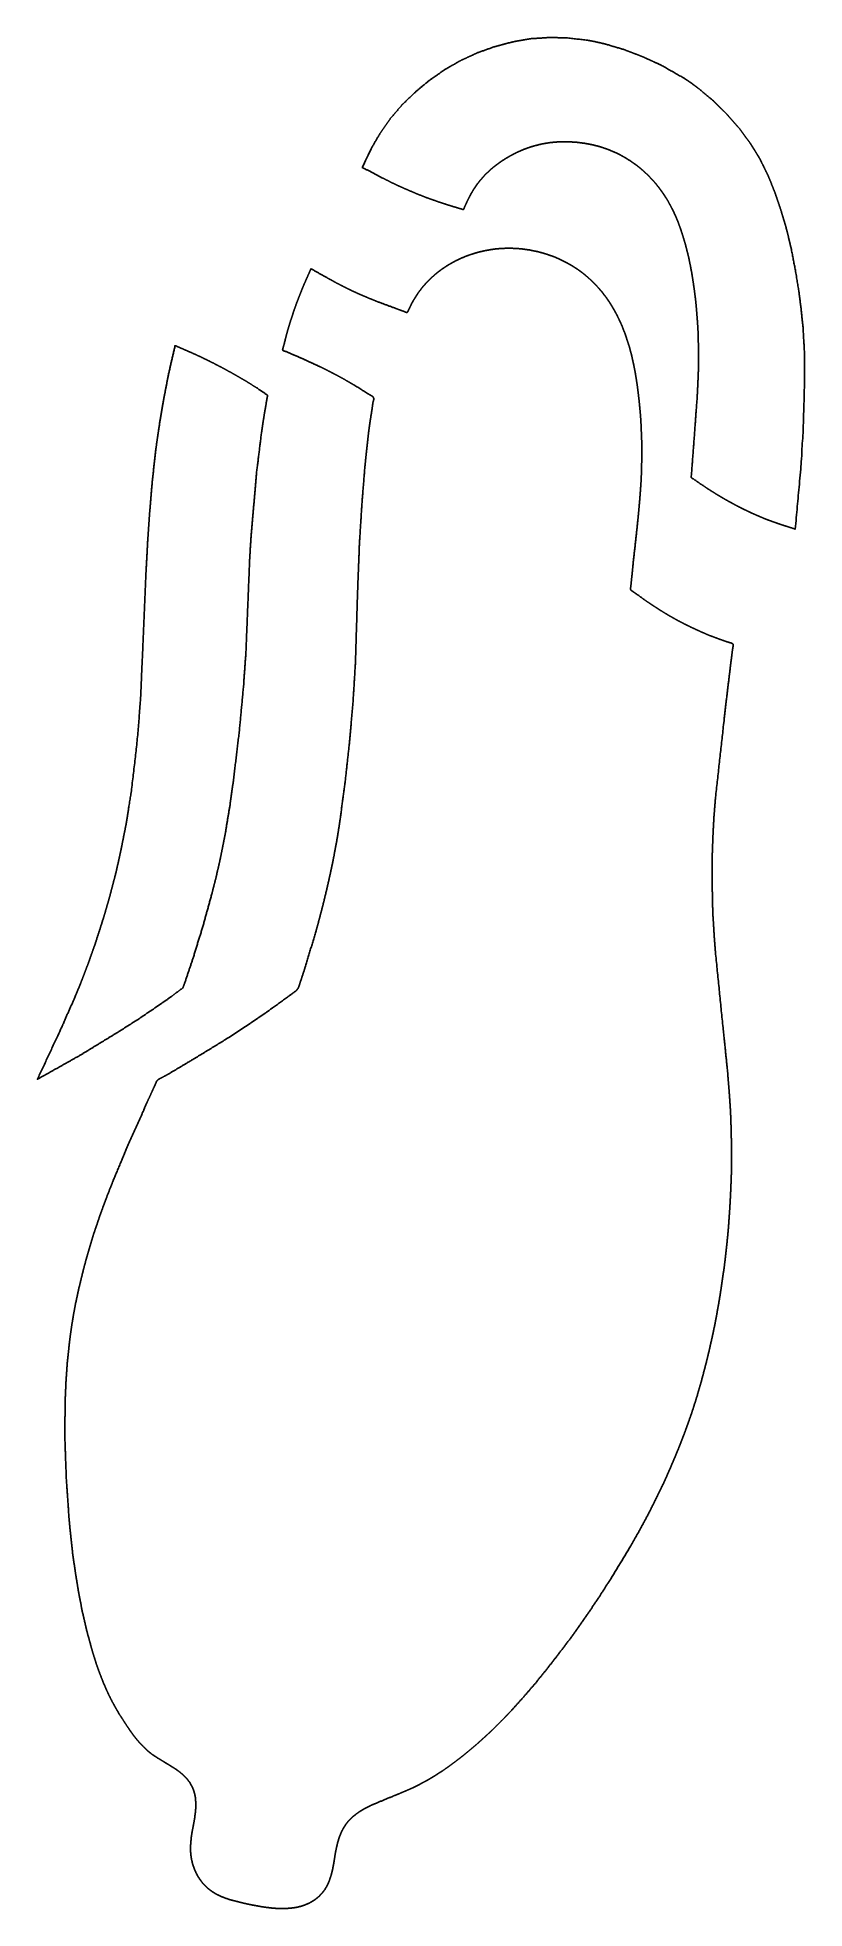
# Model space of a CAD drawing. Header units: feet. Extents: x 3.9 to 4.35, y 0.02 to 1.11.
import ezdxf

# ---------------------------------------------------------------- set-up
doc = ezdxf.new("R2010")
doc.units = ezdxf.units.FT
doc.header["$MEASUREMENT"] = 0
doc.layers.add('Standard', color=178, linetype='Continuous', true_color=0x000000)

msp = doc.modelspace()

# ---------------------------------------------------------------- linework, layer by layer
at = {"layer": 'Standard'}
for points, knots in [([(4.2198, 1.1086), (4.2138, 1.1093), (4.2077, 1.11), (4.2024, 1.1101), (4.1972, 1.1102), (4.1919, 1.1098), (4.1865, 1.1095), (4.1814, 1.1086), (4.1763, 1.1077), (4.171, 1.1063), (4.1657, 1.1049), (4.1606, 1.1031), (4.1555, 1.1013), (4.1506, 1.099), (4.1457, 1.0968), (4.141, 1.0941), (4.1363, 1.0914), (4.1317, 1.0882), (4.127, 1.0849), (4.1231, 1.0817), (4.1192, 1.0784), (4.1152, 1.0746), (4.1112, 1.0707), (4.1079, 1.0668), (4.1046, 1.063), (4.1015, 1.0586), (4.0985, 1.0542), (4.0958, 1.0497), (4.0932, 1.0451), (4.0906, 1.0396), (4.088, 1.0342)], [192, 192, 192, 194.18018, 194.18018, 202.900901, 202.900901, 214.891892, 214.891892, 225.792793, 225.792793, 233.423423, 233.423423, 238.873874, 238.873874, 249.774775, 249.774775, 259.585586, 259.585586, 266.126126, 266.126126, 272.666667, 272.666667, 282.477477, 282.477477, 291.198198, 291.198198, 302.099099, 302.099099, 311.90991, 311.90991, 313, 313, 313]), ([(4.2198, 1.1086, 0.1003), (4.2138, 1.1093, 0.1003), (4.2077, 1.11, 0.1003), (4.2024, 1.1101, 0.1003), (4.1972, 1.1102, 0.1003), (4.1919, 1.1098, 0.1003), (4.1865, 1.1095, 0.1003), (4.1814, 1.1086, 0.1003), (4.1763, 1.1077, 0.1003), (4.171, 1.1063, 0.1003), (4.1657, 1.1049, 0.1003), (4.1606, 1.1031, 0.1003), (4.1555, 1.1013, 0.1003), (4.1506, 1.099, 0.1003), (4.1457, 1.0968, 0.1003), (4.141, 1.0941, 0.1003), (4.1363, 1.0914, 0.1003), (4.1317, 1.0882, 0.1003), (4.127, 1.0849, 0.1003), (4.1231, 1.0817, 0.1003), (4.1192, 1.0784, 0.1003), (4.1152, 1.0746, 0.1003), (4.1112, 1.0707, 0.1003), (4.1079, 1.0668, 0.1003), (4.1046, 1.063, 0.1003), (4.1015, 1.0586, 0.1003), (4.0985, 1.0542, 0.1003), (4.0958, 1.0497, 0.1003), (4.0932, 1.0451, 0.1003), (4.0906, 1.0396, 0.1003), (4.088, 1.0342, 0.1003)], [192, 192, 192, 194.18018, 194.18018, 202.900901, 202.900901, 214.891892, 214.891892, 225.792793, 225.792793, 233.423423, 233.423423, 238.873874, 238.873874, 249.774775, 249.774775, 259.585586, 259.585586, 266.126126, 266.126126, 272.666667, 272.666667, 282.477477, 282.477477, 291.198198, 291.198198, 302.099099, 302.099099, 311.90991, 311.90991, 313, 313, 313]), ([(4.2241, 1.1078), (4.223, 1.108), (4.222, 1.1082), (4.2209, 1.1084), (4.2198, 1.1086)], [190, 190, 190, 191, 191, 192, 192, 192]), ([(4.2241, 1.1078, 0.1003), (4.223, 1.108, 0.1003), (4.222, 1.1082, 0.1003), (4.2209, 1.1084, 0.1003), (4.2198, 1.1086, 0.1003)], [190, 190, 190, 191, 191, 192, 192, 192]), ([(4.2305, 1.1063), (4.2294, 1.1066), (4.2284, 1.1068), (4.2273, 1.1071), (4.2262, 1.1073), (4.2252, 1.1075), (4.2241, 1.1078)], [187, 187, 187, 188, 188, 189, 189, 190, 190, 190]), ([(4.2305, 1.1063, 0.1003), (4.2294, 1.1066, 0.1003), (4.2284, 1.1068, 0.1003), (4.2273, 1.1071, 0.1003), (4.2262, 1.1073, 0.1003), (4.2252, 1.1075, 0.1003), (4.2241, 1.1078, 0.1003)], [187, 187, 187, 188, 188, 189, 189, 190, 190, 190]), ([(4.2763, 1.0864), (4.2696, 1.0902), (4.2629, 1.094), (4.2575, 1.0965), (4.252, 1.099), (4.2465, 1.1011), (4.241, 1.1032), (4.2357, 1.1047), (4.2305, 1.1063)], [164, 164, 164, 168.6, 168.6, 176.266667, 176.266667, 185.466667, 185.466667, 187, 187, 187]), ([(4.2763, 1.0864, 0.1003), (4.2696, 1.0902, 0.1003), (4.2629, 1.094, 0.1003), (4.2575, 1.0965, 0.1003), (4.252, 1.099, 0.1003), (4.2465, 1.1011, 0.1003), (4.241, 1.1032, 0.1003), (4.2357, 1.1047, 0.1003), (4.2305, 1.1063, 0.1003)], [164, 164, 164, 168.6, 168.6, 176.266667, 176.266667, 185.466667, 185.466667, 187, 187, 187]), ([(4.2851, 1.0801), (4.2843, 1.0808), (4.2834, 1.0814), (4.2825, 1.0821), (4.2817, 1.0827), (4.2812, 1.083), (4.2808, 1.0834), (4.2803, 1.0837), (4.2799, 1.084), (4.279, 1.0846), (4.2781, 1.0852), (4.2772, 1.0858), (4.2763, 1.0864)], [158, 158, 158, 159, 159, 160, 160, 161, 161, 162, 162, 163, 163, 164, 164, 164]), ([(4.2851, 1.0801, 0.1003), (4.2843, 1.0808, 0.1003), (4.2834, 1.0814, 0.1003), (4.2825, 1.0821, 0.1003), (4.2817, 1.0827, 0.1003), (4.2812, 1.083, 0.1003), (4.2808, 1.0834, 0.1003), (4.2803, 1.0837, 0.1003), (4.2799, 1.084, 0.1003), (4.279, 1.0846, 0.1003), (4.2781, 1.0852, 0.1003), (4.2772, 1.0858, 0.1003), (4.2763, 1.0864, 0.1003)], [158, 158, 158, 159, 159, 160, 160, 161, 161, 162, 162, 163, 163, 164, 164, 164]), ([(4.3414, 0.8226), (4.3432, 0.8421), (4.3449, 0.8616), (4.3454, 0.8708), (4.346, 0.8801), (4.3462, 0.8878), (4.3465, 0.8955), (4.3467, 0.9047), (4.3469, 0.9139), (4.3468, 0.9208), (4.3467, 0.9276), (4.3463, 0.9344), (4.3459, 0.9412), (4.3453, 0.9464), (4.3448, 0.9516), (4.3441, 0.9568), (4.3435, 0.962), (4.3425, 0.9677), (4.3416, 0.9734), (4.3403, 0.9801), (4.339, 0.9868), (4.3377, 0.9923), (4.3364, 0.9977), (4.3348, 1.0032), (4.3332, 1.0086), (4.3314, 1.0139), (4.3296, 1.0192), (4.3276, 1.0243), (4.3255, 1.0294), (4.3231, 1.0343), (4.3207, 1.0392), (4.3179, 1.0438), (4.315, 1.0484), (4.3118, 1.0527), (4.3086, 1.0571), (4.3049, 1.0612), (4.3013, 1.0654), (4.2974, 1.0692), (4.2935, 1.0731), (4.2893, 1.0766), (4.2851, 1.0801)], [78, 78, 78, 80.105263, 80.105263, 82.210526, 82.210526, 83.263158, 83.263158, 85.368421, 85.368421, 88.526316, 88.526316, 91.684211, 91.684211, 94.842105, 94.842105, 98, 98, 100.105263, 100.105263, 103.263158, 103.263158, 108.526316, 108.526316, 112.736842, 112.736842, 116.947368, 116.947368, 122.210526, 122.210526, 129.578947, 129.578947, 140.105263, 140.105263, 146.421053, 146.421053, 151.684211, 151.684211, 156.947368, 156.947368, 158, 158, 158]), ([(4.3414, 0.8226, 0.1003), (4.3432, 0.8421, 0.1003), (4.3449, 0.8616, 0.1003), (4.3454, 0.8708, 0.1003), (4.346, 0.8801, 0.1003), (4.3462, 0.8878, 0.1003), (4.3465, 0.8955, 0.1003), (4.3467, 0.9047, 0.1003), (4.3469, 0.9139, 0.1003), (4.3468, 0.9208, 0.1003), (4.3467, 0.9276, 0.1003), (4.3463, 0.9344, 0.1003), (4.3459, 0.9412, 0.1003), (4.3453, 0.9464, 0.1003), (4.3448, 0.9516, 0.1003), (4.3441, 0.9568, 0.1003), (4.3435, 0.962, 0.1003), (4.3425, 0.9677, 0.1003), (4.3416, 0.9734, 0.1003), (4.3403, 0.9801, 0.1003), (4.339, 0.9868, 0.1003), (4.3377, 0.9923, 0.1003), (4.3364, 0.9977, 0.1003), (4.3348, 1.0032, 0.1003), (4.3332, 1.0086, 0.1003), (4.3314, 1.0139, 0.1003), (4.3296, 1.0192, 0.1003), (4.3276, 1.0243, 0.1003), (4.3255, 1.0294, 0.1003), (4.3231, 1.0343, 0.1003), (4.3207, 1.0392, 0.1003), (4.3179, 1.0438, 0.1003), (4.315, 1.0484, 0.1003), (4.3118, 1.0527, 0.1003), (4.3086, 1.0571, 0.1003), (4.3049, 1.0612, 0.1003), (4.3013, 1.0654, 0.1003), (4.2974, 1.0692, 0.1003), (4.2935, 1.0731, 0.1003), (4.2893, 1.0766, 0.1003), (4.2851, 1.0801, 0.1003)], [78, 78, 78, 80.105263, 80.105263, 82.210526, 82.210526, 83.263158, 83.263158, 85.368421, 85.368421, 88.526316, 88.526316, 91.684211, 91.684211, 94.842105, 94.842105, 98, 98, 100.105263, 100.105263, 103.263158, 103.263158, 108.526316, 108.526316, 112.736842, 112.736842, 116.947368, 116.947368, 122.210526, 122.210526, 129.578947, 129.578947, 140.105263, 140.105263, 146.421053, 146.421053, 151.684211, 151.684211, 156.947368, 156.947368, 158, 158, 158]), ([(4.1781, 1.0428), (4.1787, 1.0431), (4.1793, 1.0433), (4.1798, 1.0436), (4.1804, 1.0438)], [351, 351, 351, 352, 352, 353, 353, 353]), ([(4.1781, 1.0428, 0.1003), (4.1787, 1.0431, 0.1003), (4.1793, 1.0433, 0.1003), (4.1798, 1.0436, 0.1003), (4.1804, 1.0438, 0.1003)], [351, 351, 351, 352, 352, 353, 353, 353]), ([(4.1978, 1.0487), (4.1984, 1.0487), (4.199, 1.0488), (4.1996, 1.0489), (4.2001, 1.0489)], [368, 368, 368, 369, 369, 370, 370, 370]), ([(4.1978, 1.0487, 0.1003), (4.1984, 1.0487, 0.1003), (4.199, 1.0488, 0.1003), (4.1996, 1.0489, 0.1003), (4.2001, 1.0489, 0.1003)], [368, 368, 368, 369, 369, 370, 370, 370]), ([(4.2001, 1.0489), (4.2007, 1.049), (4.2013, 1.049), (4.2019, 1.0491), (4.2025, 1.0491)], [370, 370, 370, 371, 371, 372, 372, 372]), ([(4.2001, 1.0489, 0.1003), (4.2007, 1.049, 0.1003), (4.2013, 1.049, 0.1003), (4.2019, 1.0491, 0.1003), (4.2025, 1.0491, 0.1003)], [370, 370, 370, 371, 371, 372, 372, 372]), ([(4.2624, 1.0213), (4.2628, 1.0207), (4.2632, 1.0202), (4.2636, 1.0196), (4.264, 1.0191)], [32, 32, 32, 33, 33, 34, 34, 34]), ([(4.2624, 1.0213, 0.1003), (4.2628, 1.0207, 0.1003), (4.2632, 1.0202, 0.1003), (4.2636, 1.0196, 0.1003), (4.264, 1.0191, 0.1003)], [32, 32, 32, 33, 33, 34, 34, 34]), ([(4.1472, 1.0095), (4.1475, 1.0101), (4.1477, 1.0106), (4.1482, 1.0118), (4.1488, 1.013)], [321, 321, 321, 322, 322, 323, 323, 323]), ([(4.1472, 1.0095, 0.1003), (4.1475, 1.0101, 0.1003), (4.1477, 1.0106, 0.1003), (4.1482, 1.0118, 0.1003), (4.1488, 1.013, 0.1003)], [321, 321, 321, 322, 322, 323, 323, 323]), ([(4.2655, 1.0167), (4.2659, 1.0162), (4.2663, 1.0156), (4.2666, 1.015), (4.267, 1.0144)], [36, 36, 36, 37, 37, 38, 38, 38]), ([(4.2655, 1.0167, 0.1003), (4.2659, 1.0162, 0.1003), (4.2663, 1.0156, 0.1003), (4.2666, 1.015, 0.1003), (4.267, 1.0144, 0.1003)], [36, 36, 36, 37, 37, 38, 38, 38]), ([(4.0725, 0.9668), (4.0701, 0.9682), (4.0677, 0.9695), (4.0628, 0.9722), (4.058, 0.9749)], [586, 586, 586, 587, 587, 588, 588, 588]), ([(4.0725, 0.9668, 0.1003), (4.0701, 0.9682, 0.1003), (4.0677, 0.9695, 0.1003), (4.0628, 0.9722, 0.1003), (4.058, 0.9749, 0.1003)], [586, 586, 586, 587, 587, 588, 588, 588]), ([(4.1126, 0.9499), (4.11, 0.9508), (4.1073, 0.9518), (4.1022, 0.9537), (4.0971, 0.9556)], [579, 579, 579, 580, 580, 581, 581, 581]), ([(4.1126, 0.9499, 0.1003), (4.11, 0.9508, 0.1003), (4.1073, 0.9518, 0.1003), (4.1022, 0.9537, 0.1003), (4.0971, 0.9556, 0.1003)], [579, 579, 579, 580, 580, 581, 581, 581]), ([(4.117, 0.9547), (4.1166, 0.954), (4.1163, 0.9532), (4.1155, 0.9517), (4.1148, 0.9502), (4.1147, 0.9501), (4.1147, 0.95), (4.1147, 0.95), (4.1146, 0.9499)], [522, 522, 522, 523, 523, 524, 524, 525, 525, 526, 526, 526]), ([(4.117, 0.9547, 0.1003), (4.1166, 0.954, 0.1003), (4.1163, 0.9532, 0.1003), (4.1155, 0.9517, 0.1003), (4.1148, 0.9502, 0.1003), (4.1147, 0.9501, 0.1003), (4.1147, 0.95, 0.1003), (4.1147, 0.95, 0.1003), (4.1146, 0.9499, 0.1003)], [522, 522, 522, 523, 523, 524, 524, 525, 525, 526, 526, 526]), ([(4.1132, 0.9496), (4.1131, 0.9497), (4.113, 0.9497), (4.1129, 0.9498), (4.1128, 0.9498), (4.1127, 0.9498), (4.1127, 0.9498)], [575, 575, 575, 576, 576, 577, 577, 578, 578, 578]), ([(4.1132, 0.9496, 0.1003), (4.1131, 0.9497, 0.1003), (4.113, 0.9497, 0.1003), (4.1129, 0.9498, 0.1003), (4.1128, 0.9498, 0.1003), (4.1127, 0.9498, 0.1003), (4.1127, 0.9498, 0.1003)], [575, 575, 575, 576, 576, 577, 577, 578, 578, 578]), ([(4.0431, 0.9342), (4.0425, 0.9316), (4.0418, 0.9291), (4.0418, 0.929), (4.0418, 0.929)], [596, 596, 596, 597, 597, 598, 598, 598]), ([(4.0431, 0.9342, 0.1003), (4.0425, 0.9316, 0.1003), (4.0418, 0.9291, 0.1003), (4.0418, 0.929, 0.1003), (4.0418, 0.929, 0.1003)], [596, 596, 596, 597, 597, 598, 598, 598]), ([(3.9785, 0.93), (3.9764, 0.9211), (3.9744, 0.9122), (3.9733, 0.9064), (3.9722, 0.9007), (3.9706, 0.8916), (3.9691, 0.8825), (3.9681, 0.8756), (3.9671, 0.8687), (3.9661, 0.8595), (3.9651, 0.8504), (3.9644, 0.842), (3.9637, 0.8336), (3.9631, 0.8253), (3.9625, 0.8169), (3.962, 0.8076), (3.9615, 0.7983), (3.9599, 0.7619), (3.9584, 0.7256), (3.9577, 0.7161), (3.957, 0.7067), (3.9561, 0.6972), (3.9551, 0.6878), (3.9539, 0.6783), (3.9528, 0.6689), (3.9513, 0.6594), (3.9498, 0.65), (3.9484, 0.643), (3.947, 0.6359), (3.9455, 0.6289), (3.9439, 0.6219), (3.9421, 0.615), (3.9403, 0.608), (3.9385, 0.6017), (3.9366, 0.5953), (3.9342, 0.5878), (3.9318, 0.5803), (3.9298, 0.5747), (3.9278, 0.569), (3.9255, 0.563), (3.9232, 0.5569), (3.9212, 0.5521), (3.9192, 0.5473), (3.9153, 0.5386), (3.9115, 0.5299), (3.9047, 0.5153), (3.8979, 0.5008)], [28, 28, 28, 30.166667, 30.166667, 31.25, 31.25, 33.416667, 33.416667, 35.583333, 35.583333, 37.75, 37.75, 39.916667, 39.916667, 41, 41, 42.083333, 42.083333, 44.25, 44.25, 46.416667, 46.416667, 48.583333, 48.583333, 50.75, 50.75, 54, 54, 57.25, 57.25, 60.5, 60.5, 63.75, 63.75, 67, 67, 69.166667, 69.166667, 71.333333, 71.333333, 74.583333, 74.583333, 76.75, 76.75, 78.916667, 78.916667, 80, 80, 80]), ([(3.9785, 0.93, 0.1003), (3.9764, 0.9211, 0.1003), (3.9744, 0.9122, 0.1003), (3.9733, 0.9064, 0.1003), (3.9722, 0.9007, 0.1003), (3.9706, 0.8916, 0.1003), (3.9691, 0.8825, 0.1003), (3.9681, 0.8756, 0.1003), (3.9671, 0.8687, 0.1003), (3.9661, 0.8595, 0.1003), (3.9651, 0.8504, 0.1003), (3.9644, 0.842, 0.1003), (3.9637, 0.8336, 0.1003), (3.9631, 0.8253, 0.1003), (3.9625, 0.8169, 0.1003), (3.962, 0.8076, 0.1003), (3.9615, 0.7983, 0.1003), (3.9599, 0.7619, 0.1003), (3.9584, 0.7256, 0.1003), (3.9577, 0.7161, 0.1003), (3.957, 0.7067, 0.1003), (3.9561, 0.6972, 0.1003), (3.9551, 0.6878, 0.1003), (3.9539, 0.6783, 0.1003), (3.9528, 0.6689, 0.1003), (3.9513, 0.6594, 0.1003), (3.9498, 0.65, 0.1003), (3.9484, 0.643, 0.1003), (3.947, 0.6359, 0.1003), (3.9455, 0.6289, 0.1003), (3.9439, 0.6219, 0.1003), (3.9421, 0.615, 0.1003), (3.9403, 0.608, 0.1003), (3.9385, 0.6017, 0.1003), (3.9366, 0.5953, 0.1003), (3.9342, 0.5878, 0.1003), (3.9318, 0.5803, 0.1003), (3.9298, 0.5747, 0.1003), (3.9278, 0.569, 0.1003), (3.9255, 0.563, 0.1003), (3.9232, 0.5569, 0.1003), (3.9212, 0.5521, 0.1003), (3.9192, 0.5473, 0.1003), (3.9153, 0.5386, 0.1003), (3.9115, 0.5299, 0.1003), (3.9047, 0.5153, 0.1003), (3.8979, 0.5008, 0.1003)], [28, 28, 28, 30.166667, 30.166667, 31.25, 31.25, 33.416667, 33.416667, 35.583333, 35.583333, 37.75, 37.75, 39.916667, 39.916667, 41, 41, 42.083333, 42.083333, 44.25, 44.25, 46.416667, 46.416667, 48.583333, 48.583333, 50.75, 50.75, 54, 54, 57.25, 57.25, 60.5, 60.5, 63.75, 63.75, 67, 67, 69.166667, 69.166667, 71.333333, 71.333333, 74.583333, 74.583333, 76.75, 76.75, 78.916667, 78.916667, 80, 80, 80]), ([(4.0418, 0.9289), (4.0417, 0.9288), (4.0417, 0.9287), (4.0416, 0.9285), (4.0416, 0.9283)], [599, 599, 599, 600, 600, 601, 601, 601]), ([(4.0418, 0.9289, 0.1003), (4.0417, 0.9288, 0.1003), (4.0417, 0.9287, 0.1003), (4.0416, 0.9285, 0.1003), (4.0416, 0.9283, 0.1003)], [599, 599, 599, 600, 600, 601, 601, 601]), ([(4.0425, 0.9268), (4.0426, 0.9267), (4.0427, 0.9267), (4.0429, 0.9266), (4.043, 0.9266)], [662, 662, 662, 663, 663, 664, 664, 664]), ([(4.0425, 0.9268, 0.1003), (4.0426, 0.9267, 0.1003), (4.0427, 0.9267, 0.1003), (4.0429, 0.9266, 0.1003), (4.043, 0.9266, 0.1003)], [662, 662, 662, 663, 663, 664, 664, 664]), ([(4.0326, 0.9009), (4.0323, 0.9012), (4.0319, 0.9014), (4.0291, 0.9033), (4.0263, 0.9052)], [19, 19, 19, 20, 20, 21, 21, 21]), ([(4.0326, 0.9009, 0.1003), (4.0323, 0.9012, 0.1003), (4.0319, 0.9014, 0.1003), (4.0291, 0.9033, 0.1003), (4.0263, 0.9052, 0.1003)], [19, 19, 19, 20, 20, 21, 21, 21]), ([(4.083, 0.907), (4.0878, 0.9041), (4.0925, 0.9011), (4.0927, 0.901), (4.0928, 0.901)], [674, 674, 674, 675, 675, 676, 676, 676]), ([(4.083, 0.907, 0.1003), (4.0878, 0.9041, 0.1003), (4.0925, 0.9011, 0.1003), (4.0927, 0.901, 0.1003), (4.0928, 0.901, 0.1003)], [674, 674, 674, 675, 675, 676, 676, 676]), ([(4.0928, 0.901), (4.0929, 0.9009), (4.093, 0.9008), (4.0932, 0.9007), (4.0935, 0.9006)], [676, 676, 676, 677, 677, 678, 678, 678]), ([(4.0928, 0.901, 0.1003), (4.0929, 0.9009, 0.1003), (4.093, 0.9008, 0.1003), (4.0932, 0.9007, 0.1003), (4.0935, 0.9006, 0.1003)], [676, 676, 676, 677, 677, 678, 678, 678]), ([(4.0947, 0.8983), (4.0947, 0.8983), (4.0946, 0.8982), (4.0946, 0.8979), (4.0945, 0.8976)], [730, 730, 730, 731, 731, 732, 732, 732]), ([(4.0947, 0.8983, 0.1003), (4.0947, 0.8983, 0.1003), (4.0946, 0.8982, 0.1003), (4.0946, 0.8979, 0.1003), (4.0945, 0.8976, 0.1003)], [730, 730, 730, 731, 731, 732, 732, 732]), ([(4.2452, 0.7896), (4.2459, 0.796), (4.2465, 0.8025), (4.2478, 0.8139), (4.249, 0.8252), (4.2496, 0.8309), (4.2501, 0.8366)], [406, 406, 406, 407.333333, 407.333333, 408.666667, 408.666667, 410, 410, 410]), ([(4.2452, 0.7896, 0.1003), (4.2459, 0.796, 0.1003), (4.2465, 0.8025, 0.1003), (4.2478, 0.8139, 0.1003), (4.249, 0.8252, 0.1003), (4.2496, 0.8309, 0.1003), (4.2501, 0.8366, 0.1003)], [406, 406, 406, 407.333333, 407.333333, 408.666667, 408.666667, 410, 410, 410]), ([(4.0863, 0.8132), (4.0859, 0.8018), (4.0854, 0.7903), (4.0847, 0.7674), (4.084, 0.7444)], [740, 740, 740, 741, 741, 742, 742, 742]), ([(4.0863, 0.8132, 0.1003), (4.0859, 0.8018, 0.1003), (4.0854, 0.7903, 0.1003), (4.0847, 0.7674, 0.1003), (4.084, 0.7444, 0.1003)], [740, 740, 740, 741, 741, 742, 742, 742]), ([(4.245, 0.7881), (4.245, 0.7882), (4.245, 0.7882), (4.245, 0.7884), (4.2451, 0.7886)], [402, 402, 402, 403, 403, 404, 404, 404]), ([(4.245, 0.7881, 0.1003), (4.245, 0.7882, 0.1003), (4.245, 0.7882, 0.1003), (4.245, 0.7884, 0.1003), (4.2451, 0.7886, 0.1003)], [402, 402, 402, 403, 403, 404, 404, 404]), ([(4.2484, 0.7847), (4.2479, 0.785), (4.2474, 0.7854), (4.2469, 0.7857), (4.2464, 0.7861)], [351, 351, 351, 352, 352, 353, 353, 353]), ([(4.2484, 0.7847, 0.1003), (4.2479, 0.785, 0.1003), (4.2474, 0.7854, 0.1003), (4.2469, 0.7857, 0.1003), (4.2464, 0.7861, 0.1003)], [351, 351, 351, 352, 352, 353, 353, 353]), ([(4.2538, 0.7808), (4.2516, 0.7824), (4.2494, 0.784), (4.2489, 0.7843), (4.2484, 0.7847)], [349, 349, 349, 350, 350, 351, 351, 351]), ([(4.2538, 0.7808, 0.1003), (4.2516, 0.7824, 0.1003), (4.2494, 0.784, 0.1003), (4.2489, 0.7843, 0.1003), (4.2484, 0.7847, 0.1003)], [349, 349, 349, 350, 350, 351, 351, 351]), ([(4.303, 0.7562), (4.3028, 0.7563), (4.3027, 0.7563), (4.3024, 0.7564), (4.302, 0.7565), (4.3018, 0.7566), (4.3015, 0.7567), (4.3014, 0.7567), (4.3013, 0.7567)], [333, 333, 333, 334, 334, 335, 335, 336, 336, 337, 337, 337]), ([(4.303, 0.7562, 0.1003), (4.3028, 0.7563, 0.1003), (4.3027, 0.7563, 0.1003), (4.3024, 0.7564, 0.1003), (4.302, 0.7565, 0.1003), (4.3018, 0.7566, 0.1003), (4.3015, 0.7567, 0.1003), (4.3014, 0.7567, 0.1003), (4.3013, 0.7567, 0.1003)], [333, 333, 333, 334, 334, 335, 335, 336, 336, 337, 337, 337]), ([(4.2947, 0.6657), (4.2973, 0.6886), (4.2998, 0.7115), (4.3011, 0.723), (4.3025, 0.7344), (4.3035, 0.7429), (4.3046, 0.7515)], [278, 278, 278, 279.666667, 279.666667, 281.333333, 281.333333, 283, 283, 283]), ([(4.2947, 0.6657, 0.1003), (4.2973, 0.6886, 0.1003), (4.2998, 0.7115, 0.1003), (4.3011, 0.723, 0.1003), (4.3025, 0.7344, 0.1003), (4.3035, 0.7429, 0.1003), (4.3046, 0.7515, 0.1003)], [278, 278, 278, 279.666667, 279.666667, 281.333333, 281.333333, 283, 283, 283]), ([(4.3046, 0.7517), (4.3046, 0.752), (4.3047, 0.7522), (4.3048, 0.7527), (4.3049, 0.7532)], [284, 284, 284, 285, 285, 286, 286, 286]), ([(4.3046, 0.7517, 0.1003), (4.3046, 0.752, 0.1003), (4.3047, 0.7522, 0.1003), (4.3048, 0.7527, 0.1003), (4.3049, 0.7532, 0.1003)], [284, 284, 284, 285, 285, 286, 286, 286]), ([(4.3027, 0.4939), (4.3022, 0.4996), (4.3018, 0.5054), (4.3006, 0.5168), (4.2994, 0.5282), (4.2971, 0.5511), (4.2948, 0.574)], [267, 267, 267, 268, 268, 269, 269, 270, 270, 270]), ([(4.3027, 0.4939, 0.1003), (4.3022, 0.4996, 0.1003), (4.3018, 0.5054, 0.1003), (4.3006, 0.5168, 0.1003), (4.2994, 0.5282, 0.1003), (4.2971, 0.5511, 0.1003), (4.2948, 0.574, 0.1003)], [267, 267, 267, 268, 268, 269, 269, 270, 270, 270]), ([(4.0489, 0.5522), (4.0488, 0.5522), (4.0488, 0.5522), (4.0467, 0.5506), (4.0446, 0.5491), (4.0401, 0.5458), (4.0355, 0.5425)], [779, 779, 779, 780, 780, 781, 781, 782, 782, 782]), ([(4.0489, 0.5522, 0.1003), (4.0488, 0.5522, 0.1003), (4.0488, 0.5522, 0.1003), (4.0467, 0.5506, 0.1003), (4.0446, 0.5491, 0.1003), (4.0401, 0.5458, 0.1003), (4.0355, 0.5425, 0.1003)], [779, 779, 779, 780, 780, 781, 781, 782, 782, 782]), ([(4.0355, 0.5425), (4.0309, 0.5393), (4.0263, 0.5361), (4.0217, 0.533), (4.017, 0.5298)], [782, 782, 782, 783, 783, 784, 784, 784]), ([(4.0355, 0.5425, 0.1003), (4.0309, 0.5393, 0.1003), (4.0263, 0.5361, 0.1003), (4.0217, 0.533, 0.1003), (4.017, 0.5298, 0.1003)], [782, 782, 782, 783, 783, 784, 784, 784]), ([(4.0076, 0.5238), (3.998, 0.5179), (3.9884, 0.5121), (3.9814, 0.5079), (3.9745, 0.5038)], [785, 785, 785, 786.5, 786.5, 788, 788, 788]), ([(4.0076, 0.5238, 0.1003), (3.998, 0.5179, 0.1003), (3.9884, 0.5121, 0.1003), (3.9814, 0.5079, 0.1003), (3.9745, 0.5038, 0.1003)], [785, 785, 785, 786.5, 786.5, 788, 788, 788]), ([(3.965, 0.4937), (3.9626, 0.4885), (3.9603, 0.4832), (3.9557, 0.4729), (3.951, 0.4626)], [822, 822, 822, 823, 823, 824, 824, 824]), ([(3.965, 0.4937, 0.1003), (3.9626, 0.4885, 0.1003), (3.9603, 0.4832, 0.1003), (3.9557, 0.4729, 0.1003), (3.951, 0.4626, 0.1003)], [822, 822, 822, 823, 823, 824, 824, 824]), ([(3.9668, 0.4975), (3.9665, 0.4969), (3.9662, 0.4963), (3.9656, 0.495), (3.965, 0.4937)], [820, 820, 820, 821, 821, 822, 822, 822]), ([(3.9668, 0.4975, 0.1003), (3.9665, 0.4969, 0.1003), (3.9662, 0.4963, 0.1003), (3.9656, 0.495, 0.1003), (3.965, 0.4937, 0.1003)], [820, 820, 820, 821, 821, 822, 822, 822]), ([(3.9673, 0.4989), (3.9673, 0.4989), (3.9673, 0.4988), (3.9672, 0.4985), (3.967, 0.4982)], [817, 817, 817, 818, 818, 819, 819, 819]), ([(3.9673, 0.4989, 0.1003), (3.9673, 0.4989, 0.1003), (3.9673, 0.4988, 0.1003), (3.9672, 0.4985, 0.1003), (3.967, 0.4982, 0.1003)], [817, 817, 817, 818, 818, 819, 819, 819]), ([(3.9721, 0.5025), (3.9709, 0.5019), (3.9697, 0.5012), (3.9696, 0.5012), (3.9695, 0.5011)], [789, 789, 789, 790, 790, 791, 791, 791]), ([(3.9721, 0.5025, 0.1003), (3.9709, 0.5019, 0.1003), (3.9697, 0.5012, 0.1003), (3.9696, 0.5012, 0.1003), (3.9695, 0.5011, 0.1003)], [789, 789, 789, 790, 790, 791, 791, 791]), ([(3.9683, 0.1037), (3.97, 0.1027), (3.9716, 0.1017), (3.9732, 0.1007), (3.9749, 0.0997), (3.9757, 0.0992), (3.9765, 0.0987)], [881, 881, 881, 882, 882, 883, 883, 884, 884, 884]), ([(3.9683, 0.1037, 0.1003), (3.97, 0.1027, 0.1003), (3.9716, 0.1017, 0.1003), (3.9732, 0.1007, 0.1003), (3.9749, 0.0997, 0.1003), (3.9757, 0.0992, 0.1003), (3.9765, 0.0987, 0.1003)], [881, 881, 881, 882, 882, 883, 883, 884, 884, 884]), ([(4.0954, 0.077), (4.1005, 0.0791), (4.1057, 0.0813), (4.1083, 0.0823), (4.1109, 0.0834)], [211, 211, 211, 212, 212, 213, 213, 213]), ([(4.0954, 0.077, 0.1003), (4.1005, 0.0791, 0.1003), (4.1057, 0.0813, 0.1003), (4.1083, 0.0823, 0.1003), (4.1109, 0.0834, 0.1003)], [211, 211, 211, 212, 212, 213, 213, 213]), ([(3.9901, 0.0697), (3.9899, 0.0685), (3.9897, 0.0673), (3.9892, 0.0646), (3.9887, 0.0619), (3.9884, 0.0605), (3.9882, 0.0591)], [23, 23, 23, 24, 24, 25, 25, 26, 26, 26]), ([(3.9901, 0.0697, 0.1003), (3.9899, 0.0685, 0.1003), (3.9897, 0.0673, 0.1003), (3.9892, 0.0646, 0.1003), (3.9887, 0.0619, 0.1003), (3.9884, 0.0605, 0.1003), (3.9882, 0.0591, 0.1003)], [23, 23, 23, 24, 24, 25, 25, 26, 26, 26]), ([(4.0712, 0.0414), (4.0714, 0.0426), (4.0716, 0.0439), (4.072, 0.0464), (4.0724, 0.0489)], [168, 168, 168, 169, 169, 170, 170, 170]), ([(4.0712, 0.0414, 0.1003), (4.0714, 0.0426, 0.1003), (4.0716, 0.0439, 0.1003), (4.072, 0.0464, 0.1003), (4.0724, 0.0489, 0.1003)], [168, 168, 168, 169, 169, 170, 170, 170])]:
    msp.add_open_spline(points, degree=2, knots=knots, dxfattribs=at)
for points in [[(4.2198, 1.1086), (4.2198, 1.1086, 0.0502), (4.2198, 1.1086, 0.1003)], [(4.2241, 1.1078), (4.2241, 1.1078, 0.0502), (4.2241, 1.1078, 0.1003)], [(4.2305, 1.1063), (4.2305, 1.1063, 0.0502), (4.2305, 1.1063, 0.1003)], [(4.2763, 1.0864), (4.2763, 1.0864, 0.0502), (4.2763, 1.0864, 0.1003)], [(4.2851, 1.0801), (4.2851, 1.0801, 0.0502), (4.2851, 1.0801, 0.1003)], [(4.1723, 1.0396), (4.1729, 1.04), (4.1735, 1.0403)], [(4.1723, 1.0396, 0.1003), (4.1729, 1.04, 0.1003), (4.1735, 1.0403, 0.1003)], [(4.1735, 1.0403), (4.1741, 1.0407), (4.1747, 1.041)], [(4.1735, 1.0403, 0.1003), (4.1741, 1.0407, 0.1003), (4.1747, 1.041, 0.1003)], [(4.1735, 1.0403), (4.1735, 1.0403, 0.0502), (4.1735, 1.0403, 0.1003)], [(4.1747, 1.041), (4.1753, 1.0413), (4.1758, 1.0416)], [(4.1747, 1.041, 0.1003), (4.1753, 1.0413, 0.1003), (4.1758, 1.0416, 0.1003)], [(4.1747, 1.041), (4.1747, 1.041, 0.0502), (4.1747, 1.041, 0.1003)], [(4.1758, 1.0416), (4.1765, 1.0419), (4.1771, 1.0423)], [(4.1758, 1.0416, 0.1003), (4.1765, 1.0419, 0.1003), (4.1771, 1.0423, 0.1003)], [(4.1758, 1.0416), (4.1758, 1.0416, 0.0502), (4.1758, 1.0416, 0.1003)], [(4.1771, 1.0423), (4.1776, 1.0425), (4.1781, 1.0428)], [(4.1771, 1.0423, 0.1003), (4.1776, 1.0425, 0.1003), (4.1781, 1.0428, 0.1003)], [(4.1771, 1.0423), (4.1771, 1.0423, 0.0502), (4.1771, 1.0423, 0.1003)], [(4.1781, 1.0428), (4.1781, 1.0428, 0.0502), (4.1781, 1.0428, 0.1003)], [(4.1804, 1.0438), (4.1809, 1.0441), (4.1815, 1.0443)], [(4.1804, 1.0438, 0.1003), (4.1809, 1.0441, 0.1003), (4.1815, 1.0443, 0.1003)], [(4.1804, 1.0438), (4.1804, 1.0438, 0.0502), (4.1804, 1.0438, 0.1003)], [(4.1815, 1.0443), (4.1821, 1.0445), (4.1826, 1.0448)], [(4.1815, 1.0443, 0.1003), (4.1821, 1.0445, 0.1003), (4.1826, 1.0448, 0.1003)], [(4.1815, 1.0443), (4.1815, 1.0443, 0.0502), (4.1815, 1.0443, 0.1003)], [(4.1826, 1.0448), (4.1832, 1.045), (4.1838, 1.0452)], [(4.1826, 1.0448, 0.1003), (4.1832, 1.045, 0.1003), (4.1838, 1.0452, 0.1003)], [(4.1826, 1.0448), (4.1826, 1.0448, 0.0502), (4.1826, 1.0448, 0.1003)], [(4.1838, 1.0452), (4.1843, 1.0454), (4.1849, 1.0456)], [(4.1838, 1.0452, 0.1003), (4.1843, 1.0454, 0.1003), (4.1849, 1.0456, 0.1003)], [(4.1838, 1.0452), (4.1838, 1.0452, 0.0502), (4.1838, 1.0452, 0.1003)], [(4.1849, 1.0456), (4.1855, 1.0458), (4.1861, 1.046)], [(4.1849, 1.0456, 0.1003), (4.1855, 1.0458, 0.1003), (4.1861, 1.046, 0.1003)], [(4.1849, 1.0456), (4.1849, 1.0456, 0.0502), (4.1849, 1.0456, 0.1003)], [(4.1861, 1.046), (4.1866, 1.0462), (4.1872, 1.0464)], [(4.1861, 1.046, 0.1003), (4.1866, 1.0462, 0.1003), (4.1872, 1.0464, 0.1003)], [(4.1861, 1.046), (4.1861, 1.046, 0.0502), (4.1861, 1.046, 0.1003)], [(4.1872, 1.0464), (4.1878, 1.0465), (4.1884, 1.0467)], [(4.1872, 1.0464, 0.1003), (4.1878, 1.0465, 0.1003), (4.1884, 1.0467, 0.1003)], [(4.1872, 1.0464), (4.1872, 1.0464, 0.0502), (4.1872, 1.0464, 0.1003)], [(4.1884, 1.0467), (4.1889, 1.0469), (4.1895, 1.047)], [(4.1884, 1.0467, 0.1003), (4.1889, 1.0469, 0.1003), (4.1895, 1.047, 0.1003)], [(4.1884, 1.0467), (4.1884, 1.0467, 0.0502), (4.1884, 1.0467, 0.1003)], [(4.1895, 1.047), (4.1901, 1.0472), (4.1907, 1.0473)], [(4.1895, 1.047, 0.1003), (4.1901, 1.0472, 0.1003), (4.1907, 1.0473, 0.1003)], [(4.1895, 1.047), (4.1895, 1.047, 0.0502), (4.1895, 1.047, 0.1003)], [(4.1907, 1.0473), (4.1913, 1.0475), (4.1918, 1.0476)], [(4.1907, 1.0473, 0.1003), (4.1913, 1.0475, 0.1003), (4.1918, 1.0476, 0.1003)], [(4.1907, 1.0473), (4.1907, 1.0473, 0.0502), (4.1907, 1.0473, 0.1003)], [(4.1918, 1.0476), (4.1924, 1.0477), (4.193, 1.0479)], [(4.1918, 1.0476, 0.1003), (4.1924, 1.0477, 0.1003), (4.193, 1.0479, 0.1003)], [(4.1918, 1.0476), (4.1918, 1.0476, 0.0502), (4.1918, 1.0476, 0.1003)], [(4.193, 1.0479), (4.1936, 1.048), (4.1942, 1.0481)], [(4.193, 1.0479, 0.1003), (4.1936, 1.048, 0.1003), (4.1942, 1.0481, 0.1003)], [(4.193, 1.0479), (4.193, 1.0479, 0.0502), (4.193, 1.0479, 0.1003)], [(4.1942, 1.0481), (4.1948, 1.0482), (4.1954, 1.0483)], [(4.1942, 1.0481, 0.1003), (4.1948, 1.0482, 0.1003), (4.1954, 1.0483, 0.1003)], [(4.1942, 1.0481), (4.1942, 1.0481, 0.0502), (4.1942, 1.0481, 0.1003)], [(4.1954, 1.0483), (4.196, 1.0484), (4.1966, 1.0485)], [(4.1954, 1.0483, 0.1003), (4.196, 1.0484, 0.1003), (4.1966, 1.0485, 0.1003)], [(4.1954, 1.0483), (4.1954, 1.0483, 0.0502), (4.1954, 1.0483, 0.1003)], [(4.1966, 1.0485), (4.1972, 1.0486), (4.1978, 1.0487)], [(4.1966, 1.0485, 0.1003), (4.1972, 1.0486, 0.1003), (4.1978, 1.0487, 0.1003)], [(4.1966, 1.0485), (4.1966, 1.0485, 0.0502), (4.1966, 1.0485, 0.1003)], [(4.1978, 1.0487), (4.1978, 1.0487, 0.0502), (4.1978, 1.0487, 0.1003)], [(4.2001, 1.0489), (4.2001, 1.0489, 0.0502), (4.2001, 1.0489, 0.1003)], [(4.2025, 1.0491), (4.2025, 1.0491, 0.0502), (4.2025, 1.0491, 0.1003)], [(4.2025, 1.0491), (4.2031, 1.0491), (4.2037, 1.0491)], [(4.2025, 1.0491, 0.1003), (4.2031, 1.0491, 0.1003), (4.2037, 1.0491, 0.1003)], [(4.2037, 1.0491), (4.2043, 1.0492), (4.2049, 1.0492)], [(4.2037, 1.0491, 0.1003), (4.2043, 1.0492, 0.1003), (4.2049, 1.0492, 0.1003)], [(4.2037, 1.0491), (4.2037, 1.0491, 0.0502), (4.2037, 1.0491, 0.1003)], [(4.2049, 1.0492), (4.2049, 1.0492, 0.0502), (4.2049, 1.0492, 0.1003)], [(4.2049, 1.0492), (4.2056, 1.0492), (4.2063, 1.0492)], [(4.2049, 1.0492, 0.1003), (4.2056, 1.0492, 0.1003), (4.2063, 1.0492, 0.1003)], [(4.2063, 1.0492), (4.2063, 1.0492, 0.0502), (4.2063, 1.0492, 0.1003)], [(4.2063, 1.0492), (4.207, 1.0492), (4.2077, 1.0492)], [(4.2063, 1.0492, 0.1003), (4.207, 1.0492, 0.1003), (4.2077, 1.0492, 0.1003)], [(4.2077, 1.0492), (4.2077, 1.0492, 0.0502), (4.2077, 1.0492, 0.1003)], [(4.2077, 1.0492), (4.2084, 1.0492), (4.2091, 1.0491)], [(4.2077, 1.0492, 0.1003), (4.2084, 1.0492, 0.1003), (4.2091, 1.0491, 0.1003)], [(4.2091, 1.0491), (4.2091, 1.0491, 0.0502), (4.2091, 1.0491, 0.1003)], [(4.2091, 1.0491), (4.2098, 1.0491), (4.2105, 1.0491)], [(4.2091, 1.0491, 0.1003), (4.2098, 1.0491, 0.1003), (4.2105, 1.0491, 0.1003)], [(4.2105, 1.0491), (4.2105, 1.0491, 0.0502), (4.2105, 1.0491, 0.1003)], [(4.2105, 1.0491), (4.2113, 1.049), (4.2121, 1.049)], [(4.2105, 1.0491, 0.1003), (4.2113, 1.049, 0.1003), (4.2121, 1.049, 0.1003)], [(4.2121, 1.049), (4.2121, 1.049, 0.0502), (4.2121, 1.049, 0.1003)], [(4.2121, 1.049), (4.2128, 1.0489), (4.2136, 1.0489)], [(4.2121, 1.049, 0.1003), (4.2128, 1.0489, 0.1003), (4.2136, 1.0489, 0.1003)], [(4.2136, 1.0489), (4.2136, 1.0489, 0.0502), (4.2136, 1.0489, 0.1003)], [(4.2136, 1.0489), (4.2143, 1.0488), (4.2151, 1.0487)], [(4.2136, 1.0489, 0.1003), (4.2143, 1.0488, 0.1003), (4.2151, 1.0487, 0.1003)], [(4.2151, 1.0487), (4.2151, 1.0487, 0.0502), (4.2151, 1.0487, 0.1003)], [(4.2151, 1.0487), (4.2158, 1.0486), (4.2166, 1.0485)], [(4.2151, 1.0487, 0.1003), (4.2158, 1.0486, 0.1003), (4.2166, 1.0485, 0.1003)], [(4.2166, 1.0485), (4.2166, 1.0485, 0.0502), (4.2166, 1.0485, 0.1003)], [(4.2166, 1.0485), (4.2174, 1.0484), (4.2182, 1.0483)], [(4.2166, 1.0485, 0.1003), (4.2174, 1.0484, 0.1003), (4.2182, 1.0483, 0.1003)], [(4.2182, 1.0483), (4.2182, 1.0483, 0.0502), (4.2182, 1.0483, 0.1003)], [(4.2182, 1.0483), (4.219, 1.0481), (4.2198, 1.048)], [(4.2182, 1.0483, 0.1003), (4.219, 1.0481, 0.1003), (4.2198, 1.048, 0.1003)], [(4.2198, 1.048), (4.2206, 1.0479), (4.2214, 1.0477)], [(4.2198, 1.048, 0.1003), (4.2206, 1.0479, 0.1003), (4.2214, 1.0477, 0.1003)], [(4.2198, 1.048), (4.2198, 1.048, 0.0502), (4.2198, 1.048, 0.1003)], [(4.2214, 1.0477), (4.2214, 1.0477, 0.0502), (4.2214, 1.0477, 0.1003)], [(4.2214, 1.0477), (4.2222, 1.0475), (4.223, 1.0474)], [(4.2214, 1.0477, 0.1003), (4.2222, 1.0475, 0.1003), (4.223, 1.0474, 0.1003)], [(4.223, 1.0474), (4.223, 1.0474, 0.0502), (4.223, 1.0474, 0.1003)], [(4.223, 1.0474), (4.2236, 1.0472), (4.2243, 1.047)], [(4.223, 1.0474, 0.1003), (4.2236, 1.0472, 0.1003), (4.2243, 1.047, 0.1003)], [(4.2243, 1.047), (4.2243, 1.047, 0.0502), (4.2243, 1.047, 0.1003)], [(4.2243, 1.047), (4.225, 1.0469), (4.2257, 1.0467)], [(4.2243, 1.047, 0.1003), (4.225, 1.0469, 0.1003), (4.2257, 1.0467, 0.1003)], [(4.2257, 1.0467), (4.2257, 1.0467, 0.0502), (4.2257, 1.0467, 0.1003)], [(4.2257, 1.0467), (4.2264, 1.0465), (4.2271, 1.0463)], [(4.2257, 1.0467, 0.1003), (4.2264, 1.0465, 0.1003), (4.2271, 1.0463, 0.1003)], [(4.2271, 1.0463), (4.2271, 1.0463, 0.0502), (4.2271, 1.0463, 0.1003)], [(4.2271, 1.0463), (4.2277, 1.0461), (4.2284, 1.0459)], [(4.2271, 1.0463, 0.1003), (4.2277, 1.0461, 0.1003), (4.2284, 1.0459, 0.1003)], [(4.2284, 1.0459), (4.2284, 1.0459, 0.0502), (4.2284, 1.0459, 0.1003)], [(4.2284, 1.0459), (4.2291, 1.0457), (4.2297, 1.0454)], [(4.2284, 1.0459, 0.1003), (4.2291, 1.0457, 0.1003), (4.2297, 1.0454, 0.1003)], [(4.2297, 1.0454), (4.2297, 1.0454, 0.0502), (4.2297, 1.0454, 0.1003)], [(4.2297, 1.0454), (4.2304, 1.0452), (4.2311, 1.045)], [(4.2297, 1.0454, 0.1003), (4.2304, 1.0452, 0.1003), (4.2311, 1.045, 0.1003)], [(4.2311, 1.045), (4.2311, 1.045, 0.0502), (4.2311, 1.045, 0.1003)], [(4.2311, 1.045), (4.2317, 1.0447), (4.2324, 1.0445)], [(4.2311, 1.045, 0.1003), (4.2317, 1.0447, 0.1003), (4.2324, 1.0445, 0.1003)], [(4.2324, 1.0445), (4.2324, 1.0445, 0.0502), (4.2324, 1.0445, 0.1003)], [(4.2324, 1.0445), (4.233, 1.0442), (4.2337, 1.0439)], [(4.2324, 1.0445, 0.1003), (4.233, 1.0442, 0.1003), (4.2337, 1.0439, 0.1003)], [(4.2337, 1.0439), (4.2337, 1.0439, 0.0502), (4.2337, 1.0439, 0.1003)], [(4.2337, 1.0439), (4.2345, 1.0436), (4.2354, 1.0432)], [(4.2337, 1.0439, 0.1003), (4.2345, 1.0436, 0.1003), (4.2354, 1.0432, 0.1003)], [(4.2354, 1.0432), (4.2354, 1.0432, 0.0502), (4.2354, 1.0432, 0.1003)], [(4.2354, 1.0432), (4.2362, 1.0429), (4.237, 1.0425)], [(4.2354, 1.0432, 0.1003), (4.2362, 1.0429, 0.1003), (4.237, 1.0425, 0.1003)], [(4.237, 1.0425), (4.237, 1.0425, 0.0502), (4.237, 1.0425, 0.1003)], [(4.237, 1.0425), (4.2378, 1.0421), (4.2386, 1.0417)], [(4.237, 1.0425, 0.1003), (4.2378, 1.0421, 0.1003), (4.2386, 1.0417, 0.1003)], [(4.2386, 1.0417), (4.2386, 1.0417, 0.0502), (4.2386, 1.0417, 0.1003)], [(4.2386, 1.0417), (4.2394, 1.0413), (4.2402, 1.0408)], [(4.2386, 1.0417, 0.1003), (4.2394, 1.0413, 0.1003), (4.2402, 1.0408, 0.1003)], [(4.2402, 1.0408), (4.2402, 1.0408, 0.0502), (4.2402, 1.0408, 0.1003)], [(4.2402, 1.0408), (4.241, 1.0404), (4.2417, 1.04)], [(4.2402, 1.0408, 0.1003), (4.241, 1.0404, 0.1003), (4.2417, 1.04, 0.1003)], [(4.2417, 1.04), (4.2417, 1.04, 0.0502), (4.2417, 1.04, 0.1003)], [(4.2417, 1.04), (4.2425, 1.0395), (4.2433, 1.039)], [(4.2417, 1.04, 0.1003), (4.2425, 1.0395, 0.1003), (4.2433, 1.039, 0.1003)], [(4.088, 1.0342), (4.088, 1.0342, 0.0502), (4.088, 1.0342, 0.1003)], [(4.088, 1.0342), (4.0938, 1.0312), (4.0995, 1.0282)], [(4.088, 1.0342, 0.1003), (4.0938, 1.0312, 0.1003), (4.0995, 1.0282, 0.1003)], [(4.158, 1.0277), (4.1585, 1.0284), (4.1591, 1.029)], [(4.158, 1.0277, 0.1003), (4.1585, 1.0284, 0.1003), (4.1591, 1.029, 0.1003)], [(4.1591, 1.029), (4.1596, 1.0296), (4.1602, 1.0302)], [(4.1591, 1.029, 0.1003), (4.1596, 1.0296, 0.1003), (4.1602, 1.0302, 0.1003)], [(4.1591, 1.029), (4.1591, 1.029, 0.0502), (4.1591, 1.029, 0.1003)], [(4.1602, 1.0302), (4.1608, 1.0308), (4.1614, 1.0313)], [(4.1602, 1.0302, 0.1003), (4.1608, 1.0308, 0.1003), (4.1614, 1.0313, 0.1003)], [(4.1602, 1.0302), (4.1602, 1.0302, 0.0502), (4.1602, 1.0302, 0.1003)], [(4.1614, 1.0313), (4.162, 1.0319), (4.1626, 1.0325)], [(4.1614, 1.0313, 0.1003), (4.162, 1.0319, 0.1003), (4.1626, 1.0325, 0.1003)], [(4.1614, 1.0313), (4.1614, 1.0313, 0.0502), (4.1614, 1.0313, 0.1003)], [(4.1626, 1.0325), (4.1632, 1.033), (4.1639, 1.0336)], [(4.1626, 1.0325, 0.1003), (4.1632, 1.033, 0.1003), (4.1639, 1.0336, 0.1003)], [(4.1626, 1.0325), (4.1626, 1.0325, 0.0502), (4.1626, 1.0325, 0.1003)], [(4.1639, 1.0336), (4.1645, 1.0341), (4.1651, 1.0346)], [(4.1639, 1.0336, 0.1003), (4.1645, 1.0341, 0.1003), (4.1651, 1.0346, 0.1003)], [(4.1639, 1.0336), (4.1639, 1.0336, 0.0502), (4.1639, 1.0336, 0.1003)], [(4.1651, 1.0346), (4.1658, 1.0351), (4.1664, 1.0356)], [(4.1651, 1.0346, 0.1003), (4.1658, 1.0351, 0.1003), (4.1664, 1.0356, 0.1003)], [(4.1651, 1.0346), (4.1651, 1.0346, 0.0502), (4.1651, 1.0346, 0.1003)], [(4.1664, 1.0356), (4.1671, 1.0361), (4.1678, 1.0366)], [(4.1664, 1.0356, 0.1003), (4.1671, 1.0361, 0.1003), (4.1678, 1.0366, 0.1003)], [(4.1664, 1.0356), (4.1664, 1.0356, 0.0502), (4.1664, 1.0356, 0.1003)], [(4.1678, 1.0366), (4.1683, 1.037), (4.1689, 1.0374)], [(4.1678, 1.0366, 0.1003), (4.1683, 1.037, 0.1003), (4.1689, 1.0374, 0.1003)], [(4.1678, 1.0366), (4.1678, 1.0366, 0.0502), (4.1678, 1.0366, 0.1003)], [(4.1689, 1.0374), (4.1694, 1.0378), (4.17, 1.0382)], [(4.1689, 1.0374, 0.1003), (4.1694, 1.0378, 0.1003), (4.17, 1.0382, 0.1003)], [(4.1689, 1.0374), (4.1689, 1.0374, 0.0502), (4.1689, 1.0374, 0.1003)], [(4.17, 1.0382), (4.1706, 1.0385), (4.1712, 1.0389)], [(4.17, 1.0382, 0.1003), (4.1706, 1.0385, 0.1003), (4.1712, 1.0389, 0.1003)], [(4.17, 1.0382), (4.17, 1.0382, 0.0502), (4.17, 1.0382, 0.1003)], [(4.1712, 1.0389), (4.1717, 1.0393), (4.1723, 1.0396)], [(4.1712, 1.0389, 0.1003), (4.1717, 1.0393, 0.1003), (4.1723, 1.0396, 0.1003)], [(4.1712, 1.0389), (4.1712, 1.0389, 0.0502), (4.1712, 1.0389, 0.1003)], [(4.1723, 1.0396), (4.1723, 1.0396, 0.0502), (4.1723, 1.0396, 0.1003)], [(4.2433, 1.039), (4.2433, 1.039, 0.0502), (4.2433, 1.039, 0.1003)], [(4.2433, 1.039), (4.244, 1.0385), (4.2448, 1.0381)], [(4.2433, 1.039, 0.1003), (4.244, 1.0385, 0.1003), (4.2448, 1.0381, 0.1003)], [(4.2448, 1.0381), (4.2448, 1.0381, 0.0502), (4.2448, 1.0381, 0.1003)], [(4.2448, 1.0381), (4.2455, 1.0376), (4.2463, 1.037)], [(4.2448, 1.0381, 0.1003), (4.2455, 1.0376, 0.1003), (4.2463, 1.037, 0.1003)], [(4.2463, 1.037), (4.2463, 1.037, 0.0502), (4.2463, 1.037, 0.1003)], [(4.2463, 1.037), (4.247, 1.0365), (4.2478, 1.036)], [(4.2463, 1.037, 0.1003), (4.247, 1.0365, 0.1003), (4.2478, 1.036, 0.1003)], [(4.2478, 1.036), (4.2478, 1.036, 0.0502), (4.2478, 1.036, 0.1003)], [(4.2478, 1.036), (4.2485, 1.0355), (4.2492, 1.0349)], [(4.2478, 1.036, 0.1003), (4.2485, 1.0355, 0.1003), (4.2492, 1.0349, 0.1003)], [(4.2492, 1.0349), (4.2492, 1.0349, 0.0502), (4.2492, 1.0349, 0.1003)], [(4.2492, 1.0349), (4.2499, 1.0344), (4.2506, 1.0338)], [(4.2492, 1.0349, 0.1003), (4.2499, 1.0344, 0.1003), (4.2506, 1.0338, 0.1003)], [(4.2506, 1.0338), (4.2506, 1.0338, 0.0502), (4.2506, 1.0338, 0.1003)], [(4.2506, 1.0338), (4.2513, 1.0332), (4.252, 1.0326)], [(4.2506, 1.0338, 0.1003), (4.2513, 1.0332, 0.1003), (4.252, 1.0326, 0.1003)], [(4.252, 1.0326), (4.252, 1.0326, 0.0502), (4.252, 1.0326, 0.1003)], [(4.252, 1.0326), (4.2526, 1.032), (4.2533, 1.0314)], [(4.252, 1.0326, 0.1003), (4.2526, 1.032, 0.1003), (4.2533, 1.0314, 0.1003)], [(4.2533, 1.0314), (4.2533, 1.0314, 0.0502), (4.2533, 1.0314, 0.1003)], [(4.2533, 1.0314), (4.254, 1.0308), (4.2546, 1.0302)], [(4.2533, 1.0314, 0.1003), (4.254, 1.0308, 0.1003), (4.2546, 1.0302, 0.1003)], [(4.2546, 1.0302), (4.2546, 1.0302, 0.0502), (4.2546, 1.0302, 0.1003)], [(4.2546, 1.0302), (4.2553, 1.0296), (4.2559, 1.0289)], [(4.2546, 1.0302, 0.1003), (4.2553, 1.0296, 0.1003), (4.2559, 1.0289, 0.1003)], [(4.2559, 1.0289), (4.2559, 1.0289, 0.0502), (4.2559, 1.0289, 0.1003)], [(4.2559, 1.0289), (4.2565, 1.0283), (4.2571, 1.0276)], [(4.2559, 1.0289, 0.1003), (4.2565, 1.0283, 0.1003), (4.2571, 1.0276, 0.1003)], [(4.0995, 1.0282), (4.0995, 1.0282, 0.0502), (4.0995, 1.0282, 0.1003)], [(4.0995, 1.0282), (4.1029, 1.0265), (4.1062, 1.0248)], [(4.0995, 1.0282, 0.1003), (4.1029, 1.0265, 0.1003), (4.1062, 1.0248, 0.1003)], [(4.1062, 1.0248), (4.1062, 1.0248, 0.0502), (4.1062, 1.0248, 0.1003)], [(4.1062, 1.0248), (4.1095, 1.0233), (4.1128, 1.0218)], [(4.1062, 1.0248, 0.1003), (4.1095, 1.0233, 0.1003), (4.1128, 1.0218, 0.1003)], [(4.1128, 1.0218), (4.1128, 1.0218, 0.0502), (4.1128, 1.0218, 0.1003)], [(4.1128, 1.0218), (4.1161, 1.0204), (4.1194, 1.019)], [(4.1128, 1.0218, 0.1003), (4.1161, 1.0204, 0.1003), (4.1194, 1.019, 0.1003)], [(4.1194, 1.019), (4.1194, 1.019, 0.0502), (4.1194, 1.019, 0.1003)], [(4.1194, 1.019), (4.1226, 1.0177), (4.1259, 1.0164)], [(4.1194, 1.019, 0.1003), (4.1226, 1.0177, 0.1003), (4.1259, 1.0164, 0.1003)], [(4.1511, 1.0177), (4.1514, 1.0183), (4.1517, 1.0189)], [(4.1511, 1.0177, 0.1003), (4.1514, 1.0183, 0.1003), (4.1517, 1.0189, 0.1003)], [(4.1517, 1.0189), (4.1521, 1.0195), (4.1524, 1.02)], [(4.1517, 1.0189, 0.1003), (4.1521, 1.0195, 0.1003), (4.1524, 1.02, 0.1003)], [(4.1517, 1.0189), (4.1517, 1.0189, 0.0502), (4.1517, 1.0189, 0.1003)], [(4.1524, 1.02), (4.1529, 1.0209), (4.1534, 1.0217)], [(4.1524, 1.02, 0.1003), (4.1529, 1.0209, 0.1003), (4.1534, 1.0217, 0.1003)], [(4.1524, 1.02), (4.1524, 1.02, 0.0502), (4.1524, 1.02, 0.1003)], [(4.1534, 1.0217), (4.1537, 1.0221), (4.154, 1.0225)], [(4.1534, 1.0217, 0.1003), (4.1537, 1.0221, 0.1003), (4.154, 1.0225, 0.1003)], [(4.1534, 1.0217), (4.1534, 1.0217, 0.0502), (4.1534, 1.0217, 0.1003)], [(4.154, 1.0225), (4.1542, 1.0229), (4.1545, 1.0233)], [(4.154, 1.0225, 0.1003), (4.1542, 1.0229, 0.1003), (4.1545, 1.0233, 0.1003)], [(4.154, 1.0225), (4.154, 1.0225, 0.0502), (4.154, 1.0225, 0.1003)], [(4.1545, 1.0233), (4.1549, 1.0239), (4.1553, 1.0245)], [(4.1545, 1.0233, 0.1003), (4.1549, 1.0239, 0.1003), (4.1553, 1.0245, 0.1003)], [(4.1545, 1.0233), (4.1545, 1.0233, 0.0502), (4.1545, 1.0233, 0.1003)], [(4.1553, 1.0245), (4.1558, 1.025), (4.1562, 1.0256)], [(4.1553, 1.0245, 0.1003), (4.1558, 1.025, 0.1003), (4.1562, 1.0256, 0.1003)], [(4.1553, 1.0245), (4.1553, 1.0245, 0.0502), (4.1553, 1.0245, 0.1003)], [(4.1562, 1.0256), (4.1566, 1.0261), (4.157, 1.0267)], [(4.1562, 1.0256, 0.1003), (4.1566, 1.0261, 0.1003), (4.157, 1.0267, 0.1003)], [(4.1562, 1.0256), (4.1562, 1.0256, 0.0502), (4.1562, 1.0256, 0.1003)], [(4.157, 1.0267), (4.1575, 1.0272), (4.158, 1.0277)], [(4.157, 1.0267, 0.1003), (4.1575, 1.0272, 0.1003), (4.158, 1.0277, 0.1003)], [(4.157, 1.0267), (4.157, 1.0267, 0.0502), (4.157, 1.0267, 0.1003)], [(4.158, 1.0277), (4.158, 1.0277, 0.0502), (4.158, 1.0277, 0.1003)], [(4.2571, 1.0276), (4.2571, 1.0276, 0.0502), (4.2571, 1.0276, 0.1003)], [(4.2571, 1.0276), (4.2576, 1.0271), (4.2581, 1.0266)], [(4.2571, 1.0276, 0.1003), (4.2576, 1.0271, 0.1003), (4.2581, 1.0266, 0.1003)], [(4.2581, 1.0266), (4.2581, 1.0266, 0.0502), (4.2581, 1.0266, 0.1003)], [(4.2581, 1.0266), (4.2585, 1.0261), (4.259, 1.0256)], [(4.2581, 1.0266, 0.1003), (4.2585, 1.0261, 0.1003), (4.259, 1.0256, 0.1003)], [(4.259, 1.0256), (4.259, 1.0256, 0.0502), (4.259, 1.0256, 0.1003)], [(4.259, 1.0256), (4.2594, 1.0251), (4.2599, 1.0246)], [(4.259, 1.0256, 0.1003), (4.2594, 1.0251, 0.1003), (4.2599, 1.0246, 0.1003)], [(4.2599, 1.0246), (4.2599, 1.0246, 0.0502), (4.2599, 1.0246, 0.1003)], [(4.2599, 1.0246), (4.2603, 1.024), (4.2607, 1.0235)], [(4.2599, 1.0246, 0.1003), (4.2603, 1.024, 0.1003), (4.2607, 1.0235, 0.1003)], [(4.2607, 1.0235), (4.2607, 1.0235, 0.0502), (4.2607, 1.0235, 0.1003)], [(4.2607, 1.0235), (4.2612, 1.0229), (4.2616, 1.0224)], [(4.2607, 1.0235, 0.1003), (4.2612, 1.0229, 0.1003), (4.2616, 1.0224, 0.1003)], [(4.2616, 1.0224), (4.2616, 1.0224, 0.0502), (4.2616, 1.0224, 0.1003)], [(4.2616, 1.0224), (4.262, 1.0218), (4.2624, 1.0213)], [(4.2616, 1.0224, 0.1003), (4.262, 1.0218, 0.1003), (4.2624, 1.0213, 0.1003)], [(4.2624, 1.0213), (4.2624, 1.0213, 0.0502), (4.2624, 1.0213, 0.1003)], [(4.264, 1.0191), (4.264, 1.0191, 0.0502), (4.264, 1.0191, 0.1003)], [(4.264, 1.0191), (4.2644, 1.0185), (4.2648, 1.0179)], [(4.264, 1.0191, 0.1003), (4.2644, 1.0185, 0.1003), (4.2648, 1.0179, 0.1003)], [(4.1259, 1.0164), (4.1259, 1.0164, 0.0502), (4.1259, 1.0164, 0.1003)], [(4.1259, 1.0164), (4.1292, 1.0153), (4.1325, 1.0141)], [(4.1259, 1.0164, 0.1003), (4.1292, 1.0153, 0.1003), (4.1325, 1.0141, 0.1003)], [(4.1325, 1.0141), (4.1325, 1.0141, 0.0502), (4.1325, 1.0141, 0.1003)], [(4.1325, 1.0141), (4.1358, 1.013), (4.1392, 1.0119)], [(4.1325, 1.0141, 0.1003), (4.1358, 1.013, 0.1003), (4.1392, 1.0119, 0.1003)], [(4.1392, 1.0119), (4.1392, 1.0119, 0.0502), (4.1392, 1.0119, 0.1003)], [(4.1392, 1.0119), (4.1432, 1.0107), (4.1472, 1.0095)], [(4.1392, 1.0119, 0.1003), (4.1432, 1.0107, 0.1003), (4.1472, 1.0095, 0.1003)], [(4.1472, 1.0095), (4.1472, 1.0095, 0.0502), (4.1472, 1.0095, 0.1003)], [(4.1488, 1.013), (4.1493, 1.0142), (4.1499, 1.0154)], [(4.1488, 1.013, 0.1003), (4.1493, 1.0142, 0.1003), (4.1499, 1.0154, 0.1003)], [(4.1488, 1.013), (4.1488, 1.013, 0.0502), (4.1488, 1.013, 0.1003)], [(4.1499, 1.0154), (4.1505, 1.0166), (4.1511, 1.0177)], [(4.1499, 1.0154, 0.1003), (4.1505, 1.0166, 0.1003), (4.1511, 1.0177, 0.1003)], [(4.1499, 1.0154), (4.1499, 1.0154, 0.0502), (4.1499, 1.0154, 0.1003)], [(4.1511, 1.0177), (4.1511, 1.0177, 0.0502), (4.1511, 1.0177, 0.1003)], [(4.2648, 1.0179), (4.2648, 1.0179, 0.0502), (4.2648, 1.0179, 0.1003)], [(4.2648, 1.0179), (4.2652, 1.0173), (4.2655, 1.0167)], [(4.2648, 1.0179, 0.1003), (4.2652, 1.0173, 0.1003), (4.2655, 1.0167, 0.1003)], [(4.2655, 1.0167), (4.2655, 1.0167, 0.0502), (4.2655, 1.0167, 0.1003)], [(4.267, 1.0144), (4.267, 1.0144, 0.0502), (4.267, 1.0144, 0.1003)], [(4.267, 1.0144), (4.2676, 1.0132), (4.2683, 1.012)], [(4.267, 1.0144, 0.1003), (4.2676, 1.0132, 0.1003), (4.2683, 1.012, 0.1003)], [(4.2683, 1.012), (4.2683, 1.012, 0.0502), (4.2683, 1.012, 0.1003)], [(4.2683, 1.012), (4.2689, 1.0108), (4.2696, 1.0095)], [(4.2683, 1.012, 0.1003), (4.2689, 1.0108, 0.1003), (4.2696, 1.0095, 0.1003)], [(4.2696, 1.0095), (4.2696, 1.0095, 0.0502), (4.2696, 1.0095, 0.1003)], [(4.2696, 1.0095), (4.27, 1.0086), (4.2705, 1.0076)], [(4.2696, 1.0095, 0.1003), (4.27, 1.0086, 0.1003), (4.2705, 1.0076, 0.1003)], [(4.2705, 1.0076), (4.2705, 1.0076, 0.0502), (4.2705, 1.0076, 0.1003)], [(4.2705, 1.0076), (4.2709, 1.0067), (4.2714, 1.0057)], [(4.2705, 1.0076, 0.1003), (4.2709, 1.0067, 0.1003), (4.2714, 1.0057, 0.1003)], [(4.2714, 1.0057), (4.2714, 1.0057, 0.0502), (4.2714, 1.0057, 0.1003)], [(4.2714, 1.0057), (4.2718, 1.0047), (4.2722, 1.0037)], [(4.2714, 1.0057, 0.1003), (4.2718, 1.0047, 0.1003), (4.2722, 1.0037, 0.1003)], [(4.2722, 1.0037), (4.2722, 1.0037, 0.0502), (4.2722, 1.0037, 0.1003)], [(4.2722, 1.0037), (4.2726, 1.0028), (4.273, 1.0018)], [(4.2722, 1.0037, 0.1003), (4.2726, 1.0028, 0.1003), (4.273, 1.0018, 0.1003)], [(4.273, 1.0018), (4.273, 1.0018, 0.0502), (4.273, 1.0018, 0.1003)], [(4.273, 1.0018), (4.2733, 1.0008), (4.2737, 0.9998)], [(4.273, 1.0018, 0.1003), (4.2733, 1.0008, 0.1003), (4.2737, 0.9998, 0.1003)], [(4.2737, 0.9998), (4.2737, 0.9998, 0.0502), (4.2737, 0.9998, 0.1003)], [(4.2737, 0.9998), (4.2741, 0.9988), (4.2744, 0.9978)], [(4.2737, 0.9998, 0.1003), (4.2741, 0.9988, 0.1003), (4.2744, 0.9978, 0.1003)], [(4.2744, 0.9978), (4.2744, 0.9978, 0.0502), (4.2744, 0.9978, 0.1003)], [(4.2744, 0.9978), (4.2751, 0.9958), (4.2757, 0.9938)], [(4.2744, 0.9978, 0.1003), (4.2751, 0.9958, 0.1003), (4.2757, 0.9938, 0.1003)], [(4.1593, 0.9854), (4.1582, 0.9851), (4.1571, 0.9849)], [(4.1593, 0.9854, 0.1003), (4.1582, 0.9851, 0.1003), (4.1571, 0.9849, 0.1003)], [(4.1615, 0.9858), (4.1604, 0.9856), (4.1593, 0.9854)], [(4.1615, 0.9858, 0.1003), (4.1604, 0.9856, 0.1003), (4.1593, 0.9854, 0.1003)], [(4.1593, 0.9854), (4.1593, 0.9854, 0.0502), (4.1593, 0.9854, 0.1003)], [(4.1637, 0.9862), (4.1626, 0.986), (4.1615, 0.9858)], [(4.1637, 0.9862, 0.1003), (4.1626, 0.986, 0.1003), (4.1615, 0.9858, 0.1003)], [(4.1615, 0.9858), (4.1615, 0.9858, 0.0502), (4.1615, 0.9858, 0.1003)], [(4.166, 0.9865), (4.1648, 0.9863), (4.1637, 0.9862)], [(4.166, 0.9865, 0.1003), (4.1648, 0.9863, 0.1003), (4.1637, 0.9862, 0.1003)], [(4.1637, 0.9862), (4.1637, 0.9862, 0.0502), (4.1637, 0.9862, 0.1003)], [(4.1682, 0.9867), (4.1671, 0.9866), (4.166, 0.9865)], [(4.1682, 0.9867, 0.1003), (4.1671, 0.9866, 0.1003), (4.166, 0.9865, 0.1003)], [(4.166, 0.9865), (4.166, 0.9865, 0.0502), (4.166, 0.9865, 0.1003)], [(4.1704, 0.9868), (4.1693, 0.9867), (4.1682, 0.9867)], [(4.1704, 0.9868, 0.1003), (4.1693, 0.9867, 0.1003), (4.1682, 0.9867, 0.1003)], [(4.1682, 0.9867), (4.1682, 0.9867, 0.0502), (4.1682, 0.9867, 0.1003)], [(4.1727, 0.9869), (4.1715, 0.9869), (4.1704, 0.9868)], [(4.1727, 0.9869, 0.1003), (4.1715, 0.9869, 0.1003), (4.1704, 0.9868, 0.1003)], [(4.1704, 0.9868), (4.1704, 0.9868, 0.0502), (4.1704, 0.9868, 0.1003)], [(4.1749, 0.9869), (4.1738, 0.9869), (4.1727, 0.9869)], [(4.1727, 0.9869), (4.1727, 0.9869, 0.0502), (4.1727, 0.9869, 0.1003)], [(4.1749, 0.9869, 0.1003), (4.1738, 0.9869, 0.1003), (4.1727, 0.9869, 0.1003)], [(4.1771, 0.9868), (4.176, 0.9869), (4.1749, 0.9869)], [(4.1749, 0.9869), (4.1749, 0.9869, 0.0502), (4.1749, 0.9869, 0.1003)], [(4.1771, 0.9868, 0.1003), (4.176, 0.9869, 0.1003), (4.1749, 0.9869, 0.1003)], [(4.1794, 0.9867), (4.1783, 0.9868), (4.1771, 0.9868)], [(4.1771, 0.9868), (4.1771, 0.9868, 0.0502), (4.1771, 0.9868, 0.1003)], [(4.1794, 0.9867, 0.1003), (4.1783, 0.9868, 0.1003), (4.1771, 0.9868, 0.1003)], [(4.1816, 0.9865), (4.1805, 0.9866), (4.1794, 0.9867)], [(4.1794, 0.9867), (4.1794, 0.9867, 0.0502), (4.1794, 0.9867, 0.1003)], [(4.1816, 0.9865, 0.1003), (4.1805, 0.9866, 0.1003), (4.1794, 0.9867, 0.1003)], [(4.1838, 0.9862), (4.1827, 0.9863), (4.1816, 0.9865)], [(4.1816, 0.9865), (4.1816, 0.9865, 0.0502), (4.1816, 0.9865, 0.1003)], [(4.1838, 0.9862, 0.1003), (4.1827, 0.9863, 0.1003), (4.1816, 0.9865, 0.1003)], [(4.186, 0.9859), (4.1849, 0.986), (4.1838, 0.9862)], [(4.1838, 0.9862), (4.1838, 0.9862, 0.0502), (4.1838, 0.9862, 0.1003)], [(4.186, 0.9859, 0.1003), (4.1849, 0.986, 0.1003), (4.1838, 0.9862, 0.1003)], [(4.1882, 0.9854), (4.1871, 0.9856), (4.186, 0.9859)], [(4.186, 0.9859), (4.186, 0.9859, 0.0502), (4.186, 0.9859, 0.1003)], [(4.1882, 0.9854, 0.1003), (4.1871, 0.9856, 0.1003), (4.186, 0.9859, 0.1003)], [(4.1904, 0.985), (4.1893, 0.9852), (4.1882, 0.9854)], [(4.1882, 0.9854), (4.1882, 0.9854, 0.0502), (4.1882, 0.9854, 0.1003)], [(4.1904, 0.985, 0.1003), (4.1893, 0.9852, 0.1003), (4.1882, 0.9854, 0.1003)], [(4.2757, 0.9938), (4.2757, 0.9938, 0.0502), (4.2757, 0.9938, 0.1003)], [(4.2757, 0.9938), (4.2764, 0.9916), (4.277, 0.9895)], [(4.2757, 0.9938, 0.1003), (4.2764, 0.9916, 0.1003), (4.277, 0.9895, 0.1003)], [(4.277, 0.9895), (4.277, 0.9895, 0.0502), (4.277, 0.9895, 0.1003)], [(4.277, 0.9895), (4.2776, 0.9873), (4.2781, 0.9852)], [(4.277, 0.9895, 0.1003), (4.2776, 0.9873, 0.1003), (4.2781, 0.9852, 0.1003)], [(4.2781, 0.9852), (4.2781, 0.9852, 0.0502), (4.2781, 0.9852, 0.1003)], [(4.2781, 0.9852), (4.2787, 0.983), (4.2792, 0.9808)], [(4.2781, 0.9852, 0.1003), (4.2787, 0.983, 0.1003), (4.2792, 0.9808, 0.1003)], [(4.058, 0.9749), (4.0569, 0.9725), (4.0558, 0.97)], [(4.058, 0.9749, 0.1003), (4.0569, 0.9725, 0.1003), (4.0558, 0.97, 0.1003)], [(4.058, 0.9749), (4.058, 0.9749, 0.0502), (4.058, 0.9749, 0.1003)], [(4.1349, 0.9749), (4.1344, 0.9745), (4.134, 0.9742)], [(4.1349, 0.9749, 0.1003), (4.1344, 0.9745, 0.1003), (4.134, 0.9742, 0.1003)], [(4.1359, 0.9755), (4.1354, 0.9752), (4.1349, 0.9749)], [(4.1359, 0.9755, 0.1003), (4.1354, 0.9752, 0.1003), (4.1349, 0.9749, 0.1003)], [(4.1349, 0.9749), (4.1349, 0.9749, 0.0502), (4.1349, 0.9749, 0.1003)], [(4.1369, 0.9762), (4.1364, 0.9759), (4.1359, 0.9755)], [(4.1369, 0.9762, 0.1003), (4.1364, 0.9759, 0.1003), (4.1359, 0.9755, 0.1003)], [(4.1359, 0.9755), (4.1359, 0.9755, 0.0502), (4.1359, 0.9755, 0.1003)], [(4.1378, 0.9768), (4.1373, 0.9765), (4.1369, 0.9762)], [(4.1378, 0.9768, 0.1003), (4.1373, 0.9765, 0.1003), (4.1369, 0.9762, 0.1003)], [(4.1369, 0.9762), (4.1369, 0.9762, 0.0502), (4.1369, 0.9762, 0.1003)], [(4.1388, 0.9774), (4.1383, 0.9771), (4.1378, 0.9768)], [(4.1388, 0.9774, 0.1003), (4.1383, 0.9771, 0.1003), (4.1378, 0.9768, 0.1003)], [(4.1378, 0.9768), (4.1378, 0.9768, 0.0502), (4.1378, 0.9768, 0.1003)], [(4.1399, 0.978), (4.1393, 0.9777), (4.1388, 0.9774)], [(4.1399, 0.978, 0.1003), (4.1393, 0.9777, 0.1003), (4.1388, 0.9774, 0.1003)], [(4.1388, 0.9774), (4.1388, 0.9774, 0.0502), (4.1388, 0.9774, 0.1003)], [(4.1409, 0.9786), (4.1404, 0.9783), (4.1399, 0.978)], [(4.1409, 0.9786, 0.1003), (4.1404, 0.9783, 0.1003), (4.1399, 0.978, 0.1003)], [(4.1399, 0.978), (4.1399, 0.978, 0.0502), (4.1399, 0.978, 0.1003)], [(4.1419, 0.9791), (4.1414, 0.9789), (4.1409, 0.9786)], [(4.1419, 0.9791, 0.1003), (4.1414, 0.9789, 0.1003), (4.1409, 0.9786, 0.1003)], [(4.1409, 0.9786), (4.1409, 0.9786, 0.0502), (4.1409, 0.9786, 0.1003)], [(4.1429, 0.9797), (4.1424, 0.9794), (4.1419, 0.9791)], [(4.1429, 0.9797, 0.1003), (4.1424, 0.9794, 0.1003), (4.1419, 0.9791, 0.1003)], [(4.1419, 0.9791), (4.1419, 0.9791, 0.0502), (4.1419, 0.9791, 0.1003)], [(4.144, 0.9802), (4.1435, 0.9799), (4.1429, 0.9797)], [(4.144, 0.9802, 0.1003), (4.1435, 0.9799, 0.1003), (4.1429, 0.9797, 0.1003)], [(4.1429, 0.9797), (4.1429, 0.9797, 0.0502), (4.1429, 0.9797, 0.1003)], [(4.1451, 0.9807), (4.1445, 0.9804), (4.144, 0.9802)], [(4.1451, 0.9807, 0.1003), (4.1445, 0.9804, 0.1003), (4.144, 0.9802, 0.1003)], [(4.144, 0.9802), (4.144, 0.9802, 0.0502), (4.144, 0.9802, 0.1003)], [(4.1461, 0.9812), (4.1456, 0.9809), (4.1451, 0.9807)], [(4.1461, 0.9812, 0.1003), (4.1456, 0.9809, 0.1003), (4.1451, 0.9807, 0.1003)], [(4.1451, 0.9807), (4.1451, 0.9807, 0.0502), (4.1451, 0.9807, 0.1003)], [(4.1472, 0.9816), (4.1467, 0.9814), (4.1461, 0.9812)], [(4.1472, 0.9816, 0.1003), (4.1467, 0.9814, 0.1003), (4.1461, 0.9812, 0.1003)], [(4.1461, 0.9812), (4.1461, 0.9812, 0.0502), (4.1461, 0.9812, 0.1003)], [(4.1483, 0.9821), (4.1477, 0.9818), (4.1472, 0.9816)], [(4.1483, 0.9821, 0.1003), (4.1477, 0.9818, 0.1003), (4.1472, 0.9816, 0.1003)], [(4.1472, 0.9816), (4.1472, 0.9816, 0.0502), (4.1472, 0.9816, 0.1003)], [(4.1494, 0.9825), (4.1488, 0.9823), (4.1483, 0.9821)], [(4.1494, 0.9825, 0.1003), (4.1488, 0.9823, 0.1003), (4.1483, 0.9821, 0.1003)], [(4.1483, 0.9821), (4.1483, 0.9821, 0.0502), (4.1483, 0.9821, 0.1003)], [(4.1505, 0.9829), (4.1499, 0.9827), (4.1494, 0.9825)], [(4.1505, 0.9829, 0.1003), (4.1499, 0.9827, 0.1003), (4.1494, 0.9825, 0.1003)], [(4.1494, 0.9825), (4.1494, 0.9825, 0.0502), (4.1494, 0.9825, 0.1003)], [(4.1527, 0.9836), (4.1516, 0.9833), (4.1505, 0.9829)], [(4.1527, 0.9836, 0.1003), (4.1516, 0.9833, 0.1003), (4.1505, 0.9829, 0.1003)], [(4.1505, 0.9829), (4.1505, 0.9829, 0.0502), (4.1505, 0.9829, 0.1003)], [(4.1549, 0.9843), (4.1538, 0.984), (4.1527, 0.9836)], [(4.1549, 0.9843, 0.1003), (4.1538, 0.984, 0.1003), (4.1527, 0.9836, 0.1003)], [(4.1527, 0.9836), (4.1527, 0.9836, 0.0502), (4.1527, 0.9836, 0.1003)], [(4.1571, 0.9849), (4.156, 0.9846), (4.1549, 0.9843)], [(4.1571, 0.9849, 0.1003), (4.156, 0.9846, 0.1003), (4.1549, 0.9843, 0.1003)], [(4.1549, 0.9843), (4.1549, 0.9843, 0.0502), (4.1549, 0.9843, 0.1003)], [(4.1571, 0.9849), (4.1571, 0.9849, 0.0502), (4.1571, 0.9849, 0.1003)], [(4.1926, 0.9844), (4.1915, 0.9847), (4.1904, 0.985)], [(4.1904, 0.985), (4.1904, 0.985, 0.0502), (4.1904, 0.985, 0.1003)], [(4.1926, 0.9844, 0.1003), (4.1915, 0.9847, 0.1003), (4.1904, 0.985, 0.1003)], [(4.1947, 0.9838), (4.1937, 0.9841), (4.1926, 0.9844)], [(4.1926, 0.9844), (4.1926, 0.9844, 0.0502), (4.1926, 0.9844, 0.1003)], [(4.1947, 0.9838, 0.1003), (4.1937, 0.9841, 0.1003), (4.1926, 0.9844, 0.1003)], [(4.1969, 0.9831), (4.1958, 0.9835), (4.1947, 0.9838)], [(4.1947, 0.9838), (4.1947, 0.9838, 0.0502), (4.1947, 0.9838, 0.1003)], [(4.1969, 0.9831, 0.1003), (4.1958, 0.9835, 0.1003), (4.1947, 0.9838, 0.1003)], [(4.199, 0.9824), (4.1979, 0.9827), (4.1969, 0.9831)], [(4.1969, 0.9831), (4.1969, 0.9831, 0.0502), (4.1969, 0.9831, 0.1003)], [(4.199, 0.9824, 0.1003), (4.1979, 0.9827, 0.1003), (4.1969, 0.9831, 0.1003)], [(4.2011, 0.9816), (4.2, 0.982), (4.199, 0.9824)], [(4.199, 0.9824), (4.199, 0.9824, 0.0502), (4.199, 0.9824, 0.1003)], [(4.2011, 0.9816, 0.1003), (4.2, 0.982, 0.1003), (4.199, 0.9824, 0.1003)], [(4.2031, 0.9807), (4.2021, 0.9811), (4.2011, 0.9816)], [(4.2011, 0.9816), (4.2011, 0.9816, 0.0502), (4.2011, 0.9816, 0.1003)], [(4.2031, 0.9807, 0.1003), (4.2021, 0.9811, 0.1003), (4.2011, 0.9816, 0.1003)], [(4.2051, 0.9797), (4.2041, 0.9802), (4.2031, 0.9807)], [(4.2031, 0.9807), (4.2031, 0.9807, 0.0502), (4.2031, 0.9807, 0.1003)], [(4.2051, 0.9797, 0.1003), (4.2041, 0.9802, 0.1003), (4.2031, 0.9807, 0.1003)], [(4.2071, 0.9787), (4.2061, 0.9792), (4.2051, 0.9797)], [(4.2051, 0.9797), (4.2051, 0.9797, 0.0502), (4.2051, 0.9797, 0.1003)], [(4.2071, 0.9787, 0.1003), (4.2061, 0.9792, 0.1003), (4.2051, 0.9797, 0.1003)], [(4.2091, 0.9776), (4.2081, 0.9782), (4.2071, 0.9787)], [(4.2071, 0.9787), (4.2071, 0.9787, 0.0502), (4.2071, 0.9787, 0.1003)], [(4.2091, 0.9776, 0.1003), (4.2081, 0.9782, 0.1003), (4.2071, 0.9787, 0.1003)], [(4.211, 0.9765), (4.2101, 0.9771), (4.2091, 0.9776)], [(4.2091, 0.9776), (4.2091, 0.9776, 0.0502), (4.2091, 0.9776, 0.1003)], [(4.211, 0.9765, 0.1003), (4.2101, 0.9771, 0.1003), (4.2091, 0.9776, 0.1003)], [(4.2129, 0.9753), (4.212, 0.9759), (4.211, 0.9765)], [(4.211, 0.9765), (4.211, 0.9765, 0.0502), (4.211, 0.9765, 0.1003)], [(4.2129, 0.9753, 0.1003), (4.212, 0.9759, 0.1003), (4.211, 0.9765, 0.1003)], [(4.2148, 0.974), (4.2139, 0.9747), (4.2129, 0.9753)], [(4.2129, 0.9753), (4.2129, 0.9753, 0.0502), (4.2129, 0.9753, 0.1003)], [(4.2148, 0.974, 0.1003), (4.2139, 0.9747, 0.1003), (4.2129, 0.9753, 0.1003)], [(4.2792, 0.9808), (4.2792, 0.9808, 0.0502), (4.2792, 0.9808, 0.1003)], [(4.2792, 0.9808), (4.2796, 0.9786), (4.2801, 0.9764)], [(4.2792, 0.9808, 0.1003), (4.2796, 0.9786, 0.1003), (4.2801, 0.9764, 0.1003)], [(4.2801, 0.9764), (4.2801, 0.9764, 0.0502), (4.2801, 0.9764, 0.1003)], [(4.2801, 0.9764), (4.2804, 0.9745), (4.2808, 0.9726)], [(4.2801, 0.9764, 0.1003), (4.2804, 0.9745, 0.1003), (4.2808, 0.9726, 0.1003)], [(4.0536, 0.965), (4.0526, 0.9625), (4.0516, 0.96)], [(4.0536, 0.965, 0.1003), (4.0526, 0.9625, 0.1003), (4.0516, 0.96, 0.1003)], [(4.0558, 0.97), (4.0547, 0.9675), (4.0536, 0.965)], [(4.0558, 0.97, 0.1003), (4.0547, 0.9675, 0.1003), (4.0536, 0.965, 0.1003)], [(4.0536, 0.965), (4.0536, 0.965, 0.0502), (4.0536, 0.965, 0.1003)], [(4.0558, 0.97), (4.0558, 0.97, 0.0502), (4.0558, 0.97, 0.1003)], [(4.0774, 0.9643), (4.075, 0.9656), (4.0725, 0.9668)], [(4.0725, 0.9668), (4.0725, 0.9668, 0.0502), (4.0725, 0.9668, 0.1003)], [(4.0774, 0.9643, 0.1003), (4.075, 0.9656, 0.1003), (4.0725, 0.9668, 0.1003)], [(4.0823, 0.9619), (4.0798, 0.9631), (4.0774, 0.9643)], [(4.0774, 0.9643), (4.0774, 0.9643, 0.0502), (4.0774, 0.9643, 0.1003)], [(4.0823, 0.9619, 0.1003), (4.0798, 0.9631, 0.1003), (4.0774, 0.9643, 0.1003)], [(4.1229, 0.9637), (4.1225, 0.9632), (4.1221, 0.9626)], [(4.1229, 0.9637, 0.1003), (4.1225, 0.9632, 0.1003), (4.1221, 0.9626, 0.1003)], [(4.1237, 0.9647), (4.1233, 0.9642), (4.1229, 0.9637)], [(4.1237, 0.9647, 0.1003), (4.1233, 0.9642, 0.1003), (4.1229, 0.9637, 0.1003)], [(4.1229, 0.9637), (4.1229, 0.9637, 0.0502), (4.1229, 0.9637, 0.1003)], [(4.1245, 0.9655), (4.1241, 0.9651), (4.1237, 0.9647)], [(4.1245, 0.9655, 0.1003), (4.1241, 0.9651, 0.1003), (4.1237, 0.9647, 0.1003)], [(4.1237, 0.9647), (4.1237, 0.9647, 0.0502), (4.1237, 0.9647, 0.1003)], [(4.1252, 0.9664), (4.1249, 0.966), (4.1245, 0.9655)], [(4.1252, 0.9664, 0.1003), (4.1249, 0.966, 0.1003), (4.1245, 0.9655, 0.1003)], [(4.1245, 0.9655), (4.1245, 0.9655, 0.0502), (4.1245, 0.9655, 0.1003)], [(4.126, 0.9673), (4.1256, 0.9668), (4.1252, 0.9664)], [(4.126, 0.9673, 0.1003), (4.1256, 0.9668, 0.1003), (4.1252, 0.9664, 0.1003)], [(4.1252, 0.9664), (4.1252, 0.9664, 0.0502), (4.1252, 0.9664, 0.1003)], [(4.1269, 0.9681), (4.1265, 0.9677), (4.126, 0.9673)], [(4.1269, 0.9681, 0.1003), (4.1265, 0.9677, 0.1003), (4.126, 0.9673, 0.1003)], [(4.126, 0.9673), (4.126, 0.9673, 0.0502), (4.126, 0.9673, 0.1003)], [(4.1277, 0.9689), (4.1273, 0.9685), (4.1269, 0.9681)], [(4.1277, 0.9689, 0.1003), (4.1273, 0.9685, 0.1003), (4.1269, 0.9681, 0.1003)], [(4.1269, 0.9681), (4.1269, 0.9681, 0.0502), (4.1269, 0.9681, 0.1003)], [(4.1285, 0.9697), (4.1281, 0.9693), (4.1277, 0.9689)], [(4.1285, 0.9697, 0.1003), (4.1281, 0.9693, 0.1003), (4.1277, 0.9689, 0.1003)], [(4.1277, 0.9689), (4.1277, 0.9689, 0.0502), (4.1277, 0.9689, 0.1003)], [(4.1294, 0.9705), (4.129, 0.9701), (4.1285, 0.9697)], [(4.1294, 0.9705, 0.1003), (4.129, 0.9701, 0.1003), (4.1285, 0.9697, 0.1003)], [(4.1285, 0.9697), (4.1285, 0.9697, 0.0502), (4.1285, 0.9697, 0.1003)], [(4.1303, 0.9713), (4.1299, 0.9709), (4.1294, 0.9705)], [(4.1303, 0.9713, 0.1003), (4.1299, 0.9709, 0.1003), (4.1294, 0.9705, 0.1003)], [(4.1294, 0.9705), (4.1294, 0.9705, 0.0502), (4.1294, 0.9705, 0.1003)], [(4.1312, 0.972), (4.1307, 0.9717), (4.1303, 0.9713)], [(4.1312, 0.972, 0.1003), (4.1307, 0.9717, 0.1003), (4.1303, 0.9713, 0.1003)], [(4.1303, 0.9713), (4.1303, 0.9713, 0.0502), (4.1303, 0.9713, 0.1003)], [(4.1321, 0.9728), (4.1316, 0.9724), (4.1312, 0.972)], [(4.1321, 0.9728, 0.1003), (4.1316, 0.9724, 0.1003), (4.1312, 0.972, 0.1003)], [(4.1312, 0.972), (4.1312, 0.972, 0.0502), (4.1312, 0.972, 0.1003)], [(4.133, 0.9735), (4.1326, 0.9731), (4.1321, 0.9728)], [(4.133, 0.9735, 0.1003), (4.1326, 0.9731, 0.1003), (4.1321, 0.9728, 0.1003)], [(4.1321, 0.9728), (4.1321, 0.9728, 0.0502), (4.1321, 0.9728, 0.1003)], [(4.134, 0.9742), (4.1335, 0.9738), (4.133, 0.9735)], [(4.134, 0.9742, 0.1003), (4.1335, 0.9738, 0.1003), (4.133, 0.9735, 0.1003)], [(4.133, 0.9735), (4.133, 0.9735, 0.0502), (4.133, 0.9735, 0.1003)], [(4.134, 0.9742), (4.134, 0.9742, 0.0502), (4.134, 0.9742, 0.1003)], [(4.2166, 0.9727), (4.2157, 0.9734), (4.2148, 0.974)], [(4.2148, 0.974), (4.2148, 0.974, 0.0502), (4.2148, 0.974, 0.1003)], [(4.2166, 0.9727, 0.1003), (4.2157, 0.9734, 0.1003), (4.2148, 0.974, 0.1003)], [(4.2184, 0.9713), (4.2175, 0.972), (4.2166, 0.9727)], [(4.2166, 0.9727), (4.2166, 0.9727, 0.0502), (4.2166, 0.9727, 0.1003)], [(4.2184, 0.9713, 0.1003), (4.2175, 0.972, 0.1003), (4.2166, 0.9727, 0.1003)], [(4.2201, 0.9698), (4.2192, 0.9706), (4.2184, 0.9713)], [(4.2184, 0.9713), (4.2184, 0.9713, 0.0502), (4.2184, 0.9713, 0.1003)], [(4.2201, 0.9698, 0.1003), (4.2192, 0.9706, 0.1003), (4.2184, 0.9713, 0.1003)], [(4.2218, 0.9683), (4.2209, 0.9691), (4.2201, 0.9698)], [(4.2201, 0.9698), (4.2201, 0.9698, 0.0502), (4.2201, 0.9698, 0.1003)], [(4.2218, 0.9683, 0.1003), (4.2209, 0.9691, 0.1003), (4.2201, 0.9698, 0.1003)], [(4.2227, 0.9674), (4.2222, 0.9679), (4.2218, 0.9683)], [(4.2218, 0.9683), (4.2218, 0.9683, 0.0502), (4.2218, 0.9683, 0.1003)], [(4.2227, 0.9674, 0.1003), (4.2222, 0.9679, 0.1003), (4.2218, 0.9683, 0.1003)], [(4.2236, 0.9665), (4.2232, 0.967), (4.2227, 0.9674)], [(4.2227, 0.9674), (4.2227, 0.9674, 0.0502), (4.2227, 0.9674, 0.1003)], [(4.2236, 0.9665, 0.1003), (4.2232, 0.967, 0.1003), (4.2227, 0.9674, 0.1003)], [(4.2245, 0.9656), (4.2241, 0.966), (4.2236, 0.9665)], [(4.2236, 0.9665), (4.2236, 0.9665, 0.0502), (4.2236, 0.9665, 0.1003)], [(4.2245, 0.9656, 0.1003), (4.2241, 0.966, 0.1003), (4.2236, 0.9665, 0.1003)], [(4.2254, 0.9646), (4.225, 0.9651), (4.2245, 0.9656)], [(4.2245, 0.9656), (4.2245, 0.9656, 0.0502), (4.2245, 0.9656, 0.1003)], [(4.2254, 0.9646, 0.1003), (4.225, 0.9651, 0.1003), (4.2245, 0.9656, 0.1003)], [(4.2263, 0.9637), (4.2259, 0.9641), (4.2254, 0.9646)], [(4.2254, 0.9646), (4.2254, 0.9646, 0.0502), (4.2254, 0.9646, 0.1003)], [(4.2263, 0.9637, 0.1003), (4.2259, 0.9641, 0.1003), (4.2254, 0.9646, 0.1003)], [(4.2271, 0.9627), (4.2267, 0.9632), (4.2263, 0.9637)], [(4.2263, 0.9637), (4.2263, 0.9637, 0.0502), (4.2263, 0.9637, 0.1003)], [(4.2271, 0.9627, 0.1003), (4.2267, 0.9632, 0.1003), (4.2263, 0.9637, 0.1003)], [(4.2808, 0.9726), (4.2808, 0.9726, 0.0502), (4.2808, 0.9726, 0.1003)], [(4.2808, 0.9726), (4.2811, 0.9707), (4.2814, 0.9688)], [(4.2808, 0.9726, 0.1003), (4.2811, 0.9707, 0.1003), (4.2814, 0.9688, 0.1003)], [(4.2814, 0.9688), (4.2814, 0.9688, 0.0502), (4.2814, 0.9688, 0.1003)], [(4.2814, 0.9688), (4.282, 0.965), (4.2825, 0.9611)], [(4.2814, 0.9688, 0.1003), (4.282, 0.965, 0.1003), (4.2825, 0.9611, 0.1003)], [(4.0496, 0.9549), (4.0487, 0.9523), (4.0478, 0.9498)], [(4.0496, 0.9549, 0.1003), (4.0487, 0.9523, 0.1003), (4.0478, 0.9498, 0.1003)], [(4.0516, 0.96), (4.0506, 0.9574), (4.0496, 0.9549)], [(4.0516, 0.96, 0.1003), (4.0506, 0.9574, 0.1003), (4.0496, 0.9549, 0.1003)], [(4.0496, 0.9549), (4.0496, 0.9549, 0.0502), (4.0496, 0.9549, 0.1003)], [(4.0516, 0.96), (4.0516, 0.96, 0.0502), (4.0516, 0.96, 0.1003)], [(4.0871, 0.9597), (4.0847, 0.9608), (4.0823, 0.9619)], [(4.0823, 0.9619), (4.0823, 0.9619, 0.0502), (4.0823, 0.9619, 0.1003)], [(4.0871, 0.9597, 0.1003), (4.0847, 0.9608, 0.1003), (4.0823, 0.9619, 0.1003)], [(4.0921, 0.9576), (4.0896, 0.9587), (4.0871, 0.9597)], [(4.0871, 0.9597), (4.0871, 0.9597, 0.0502), (4.0871, 0.9597, 0.1003)], [(4.0921, 0.9576, 0.1003), (4.0896, 0.9587, 0.1003), (4.0871, 0.9597, 0.1003)], [(4.0971, 0.9556), (4.0946, 0.9566), (4.0921, 0.9576)], [(4.0921, 0.9576), (4.0921, 0.9576, 0.0502), (4.0921, 0.9576, 0.1003)], [(4.0971, 0.9556, 0.1003), (4.0946, 0.9566, 0.1003), (4.0921, 0.9576, 0.1003)], [(4.0971, 0.9556), (4.0971, 0.9556, 0.0502), (4.0971, 0.9556, 0.1003)], [(4.1174, 0.9554), (4.1172, 0.9551), (4.117, 0.9547)], [(4.1174, 0.9554, 0.1003), (4.1172, 0.9551, 0.1003), (4.117, 0.9547, 0.1003)], [(4.117, 0.9547), (4.117, 0.9547, 0.0502), (4.117, 0.9547, 0.1003)], [(4.1178, 0.9562), (4.1176, 0.9558), (4.1174, 0.9554)], [(4.1178, 0.9562, 0.1003), (4.1176, 0.9558, 0.1003), (4.1174, 0.9554, 0.1003)], [(4.1174, 0.9554), (4.1174, 0.9554, 0.0502), (4.1174, 0.9554, 0.1003)], [(4.1185, 0.9573), (4.1181, 0.9567), (4.1178, 0.9562)], [(4.1185, 0.9573, 0.1003), (4.1181, 0.9567, 0.1003), (4.1178, 0.9562, 0.1003)], [(4.1178, 0.9562), (4.1178, 0.9562, 0.0502), (4.1178, 0.9562, 0.1003)], [(4.1192, 0.9584), (4.1188, 0.9578), (4.1185, 0.9573)], [(4.1192, 0.9584, 0.1003), (4.1188, 0.9578, 0.1003), (4.1185, 0.9573, 0.1003)], [(4.1185, 0.9573), (4.1185, 0.9573, 0.0502), (4.1185, 0.9573, 0.1003)], [(4.1199, 0.9595), (4.1195, 0.9589), (4.1192, 0.9584)], [(4.1199, 0.9595, 0.1003), (4.1195, 0.9589, 0.1003), (4.1192, 0.9584, 0.1003)], [(4.1192, 0.9584), (4.1192, 0.9584, 0.0502), (4.1192, 0.9584, 0.1003)], [(4.1206, 0.9606), (4.1202, 0.96), (4.1199, 0.9595)], [(4.1206, 0.9606, 0.1003), (4.1202, 0.96, 0.1003), (4.1199, 0.9595, 0.1003)], [(4.1199, 0.9595), (4.1199, 0.9595, 0.0502), (4.1199, 0.9595, 0.1003)], [(4.1213, 0.9616), (4.1209, 0.9611), (4.1206, 0.9606)], [(4.1213, 0.9616, 0.1003), (4.1209, 0.9611, 0.1003), (4.1206, 0.9606, 0.1003)], [(4.1206, 0.9606), (4.1206, 0.9606, 0.0502), (4.1206, 0.9606, 0.1003)], [(4.1221, 0.9626), (4.1217, 0.9621), (4.1213, 0.9616)], [(4.1221, 0.9626, 0.1003), (4.1217, 0.9621, 0.1003), (4.1213, 0.9616, 0.1003)], [(4.1213, 0.9616), (4.1213, 0.9616, 0.0502), (4.1213, 0.9616, 0.1003)], [(4.1221, 0.9626), (4.1221, 0.9626, 0.0502), (4.1221, 0.9626, 0.1003)], [(4.228, 0.9617), (4.2275, 0.9622), (4.2271, 0.9627)], [(4.2271, 0.9627), (4.2271, 0.9627, 0.0502), (4.2271, 0.9627, 0.1003)], [(4.228, 0.9617, 0.1003), (4.2275, 0.9622, 0.1003), (4.2271, 0.9627, 0.1003)], [(4.2288, 0.9607), (4.2284, 0.9612), (4.228, 0.9617)], [(4.228, 0.9617), (4.228, 0.9617, 0.0502), (4.228, 0.9617, 0.1003)], [(4.2288, 0.9607, 0.1003), (4.2284, 0.9612, 0.1003), (4.228, 0.9617, 0.1003)], [(4.2295, 0.9597), (4.2292, 0.9602), (4.2288, 0.9607)], [(4.2288, 0.9607), (4.2288, 0.9607, 0.0502), (4.2288, 0.9607, 0.1003)], [(4.2295, 0.9597, 0.1003), (4.2292, 0.9602, 0.1003), (4.2288, 0.9607, 0.1003)], [(4.2303, 0.9587), (4.2299, 0.9592), (4.2295, 0.9597)], [(4.2295, 0.9597), (4.2295, 0.9597, 0.0502), (4.2295, 0.9597, 0.1003)], [(4.2303, 0.9587, 0.1003), (4.2299, 0.9592, 0.1003), (4.2295, 0.9597, 0.1003)], [(4.2318, 0.9566), (4.2311, 0.9577), (4.2303, 0.9587)], [(4.2303, 0.9587), (4.2303, 0.9587, 0.0502), (4.2303, 0.9587, 0.1003)], [(4.2318, 0.9566, 0.1003), (4.2311, 0.9577, 0.1003), (4.2303, 0.9587, 0.1003)], [(4.2332, 0.9545), (4.2325, 0.9556), (4.2318, 0.9566)], [(4.2318, 0.9566), (4.2318, 0.9566, 0.0502), (4.2318, 0.9566, 0.1003)], [(4.2332, 0.9545, 0.1003), (4.2325, 0.9556, 0.1003), (4.2318, 0.9566, 0.1003)], [(4.2345, 0.9523), (4.2339, 0.9534), (4.2332, 0.9545)], [(4.2332, 0.9545), (4.2332, 0.9545, 0.0502), (4.2332, 0.9545, 0.1003)], [(4.2345, 0.9523, 0.1003), (4.2339, 0.9534, 0.1003), (4.2332, 0.9545, 0.1003)], [(4.2358, 0.9501), (4.2352, 0.9512), (4.2345, 0.9523)], [(4.2345, 0.9523), (4.2345, 0.9523, 0.0502), (4.2345, 0.9523, 0.1003)], [(4.2358, 0.9501, 0.1003), (4.2352, 0.9512, 0.1003), (4.2345, 0.9523, 0.1003)], [(4.2825, 0.9611), (4.2825, 0.9611, 0.0502), (4.2825, 0.9611, 0.1003)], [(4.2825, 0.9611), (4.283, 0.9573), (4.2834, 0.9535)], [(4.2825, 0.9611, 0.1003), (4.283, 0.9573, 0.1003), (4.2834, 0.9535, 0.1003)], [(4.2834, 0.9535), (4.2834, 0.9535, 0.0502), (4.2834, 0.9535, 0.1003)], [(4.2834, 0.9535), (4.2837, 0.9497), (4.284, 0.9459)], [(4.2834, 0.9535, 0.1003), (4.2837, 0.9497, 0.1003), (4.284, 0.9459, 0.1003)], [(4.0461, 0.9446), (4.0453, 0.942), (4.0445, 0.9394)], [(4.0461, 0.9446, 0.1003), (4.0453, 0.942, 0.1003), (4.0445, 0.9394, 0.1003)], [(4.0478, 0.9498), (4.047, 0.9472), (4.0461, 0.9446)], [(4.0478, 0.9498, 0.1003), (4.047, 0.9472, 0.1003), (4.0461, 0.9446, 0.1003)], [(4.0461, 0.9446), (4.0461, 0.9446, 0.0502), (4.0461, 0.9446, 0.1003)], [(4.0478, 0.9498), (4.0478, 0.9498, 0.0502), (4.0478, 0.9498, 0.1003)], [(4.1127, 0.9498), (4.1127, 0.9498), (4.1126, 0.9499)], [(4.1126, 0.9499), (4.1126, 0.9499, 0.0502), (4.1126, 0.9499, 0.1003)], [(4.1127, 0.9498, 0.1003), (4.1127, 0.9498, 0.1003), (4.1126, 0.9499, 0.1003)], [(4.1127, 0.9498), (4.1127, 0.9498, 0.0502), (4.1127, 0.9498, 0.1003)], [(4.1134, 0.9496), (4.1133, 0.9496), (4.1132, 0.9496)], [(4.1132, 0.9496), (4.1132, 0.9496, 0.0502), (4.1132, 0.9496, 0.1003)], [(4.1134, 0.9496, 0.1003), (4.1133, 0.9496, 0.1003), (4.1132, 0.9496, 0.1003)], [(4.1135, 0.9495), (4.1134, 0.9495), (4.1134, 0.9496)], [(4.1134, 0.9496), (4.1134, 0.9496, 0.0502), (4.1134, 0.9496, 0.1003)], [(4.1135, 0.9495, 0.1003), (4.1134, 0.9495, 0.1003), (4.1134, 0.9496, 0.1003)], [(4.1136, 0.9495), (4.1136, 0.9495), (4.1135, 0.9495)], [(4.1135, 0.9495), (4.1135, 0.9495, 0.0502), (4.1135, 0.9495, 0.1003)], [(4.1136, 0.9495, 0.1003), (4.1136, 0.9495, 0.1003), (4.1135, 0.9495, 0.1003)], [(4.1137, 0.9495), (4.1137, 0.9495), (4.1136, 0.9495)], [(4.1136, 0.9495), (4.1136, 0.9495, 0.0502), (4.1136, 0.9495, 0.1003)], [(4.1137, 0.9495, 0.1003), (4.1137, 0.9495, 0.1003), (4.1136, 0.9495, 0.1003)], [(4.1138, 0.9494), (4.1137, 0.9494), (4.1137, 0.9495)], [(4.1137, 0.9495), (4.1137, 0.9495, 0.0502), (4.1137, 0.9495, 0.1003)], [(4.1138, 0.9494, 0.1003), (4.1137, 0.9494, 0.1003), (4.1137, 0.9495, 0.1003)], [(4.1139, 0.9494), (4.1138, 0.9494), (4.1138, 0.9494)], [(4.1138, 0.9494), (4.1138, 0.9494, 0.0502), (4.1138, 0.9494, 0.1003)], [(4.1139, 0.9494, 0.1003), (4.1138, 0.9494, 0.1003), (4.1138, 0.9494, 0.1003)], [(4.1138, 0.9494), (4.1138, 0.9494), (4.1138, 0.9494)], [(4.1138, 0.9494), (4.1138, 0.9494, 0.0502), (4.1138, 0.9494, 0.1003)], [(4.1138, 0.9494, 0.1003), (4.1138, 0.9494, 0.1003), (4.1138, 0.9494, 0.1003)], [(4.114, 0.9494), (4.1139, 0.9494), (4.1139, 0.9494)], [(4.1139, 0.9494), (4.1139, 0.9494, 0.0502), (4.1139, 0.9494, 0.1003)], [(4.114, 0.9494, 0.1003), (4.1139, 0.9494, 0.1003), (4.1139, 0.9494, 0.1003)], [(4.1139, 0.9494), (4.1139, 0.9494), (4.1139, 0.9494)], [(4.1139, 0.9494), (4.1139, 0.9494, 0.0502), (4.1139, 0.9494, 0.1003)], [(4.1139, 0.9494, 0.1003), (4.1139, 0.9494, 0.1003), (4.1139, 0.9494, 0.1003)], [(4.1141, 0.9494), (4.1141, 0.9494), (4.114, 0.9494)], [(4.114, 0.9494), (4.114, 0.9494, 0.0502), (4.114, 0.9494, 0.1003)], [(4.1141, 0.9494, 0.1003), (4.1141, 0.9494, 0.1003), (4.114, 0.9494, 0.1003)], [(4.114, 0.9494), (4.114, 0.9494), (4.114, 0.9494)], [(4.114, 0.9494), (4.114, 0.9494, 0.0502), (4.114, 0.9494, 0.1003)], [(4.114, 0.9494, 0.1003), (4.114, 0.9494, 0.1003), (4.114, 0.9494, 0.1003)], [(4.114, 0.9494), (4.114, 0.9494), (4.114, 0.9494)], [(4.114, 0.9494), (4.114, 0.9494, 0.0502), (4.114, 0.9494, 0.1003)], [(4.114, 0.9494, 0.1003), (4.114, 0.9494, 0.1003), (4.114, 0.9494, 0.1003)], [(4.114, 0.9494), (4.114, 0.9494), (4.114, 0.9494)], [(4.114, 0.9494), (4.114, 0.9494, 0.0502), (4.114, 0.9494, 0.1003)], [(4.114, 0.9494, 0.1003), (4.114, 0.9494, 0.1003), (4.114, 0.9494, 0.1003)], [(4.1142, 0.9494), (4.1141, 0.9494), (4.1141, 0.9494)], [(4.1141, 0.9494), (4.1141, 0.9494, 0.0502), (4.1141, 0.9494, 0.1003)], [(4.1142, 0.9494, 0.1003), (4.1141, 0.9494, 0.1003), (4.1141, 0.9494, 0.1003)], [(4.1141, 0.9494), (4.1141, 0.9494), (4.1141, 0.9494)], [(4.1141, 0.9494), (4.1141, 0.9494, 0.0502), (4.1141, 0.9494, 0.1003)], [(4.1141, 0.9494, 0.1003), (4.1141, 0.9494, 0.1003), (4.1141, 0.9494, 0.1003)], [(4.1141, 0.9494), (4.1141, 0.9494), (4.1141, 0.9494)], [(4.1141, 0.9494), (4.1141, 0.9494, 0.0502), (4.1141, 0.9494, 0.1003)], [(4.1141, 0.9494, 0.1003), (4.1141, 0.9494, 0.1003), (4.1141, 0.9494, 0.1003)], [(4.1141, 0.9494), (4.1141, 0.9494), (4.1141, 0.9494)], [(4.1141, 0.9494), (4.1141, 0.9494, 0.0502), (4.1141, 0.9494, 0.1003)], [(4.1141, 0.9494, 0.1003), (4.1141, 0.9494, 0.1003), (4.1141, 0.9494, 0.1003)], [(4.1141, 0.9494), (4.1141, 0.9494), (4.1141, 0.9494)], [(4.1141, 0.9494), (4.1141, 0.9494, 0.0502), (4.1141, 0.9494, 0.1003)], [(4.1141, 0.9494, 0.1003), (4.1141, 0.9494, 0.1003), (4.1141, 0.9494, 0.1003)], [(4.1143, 0.9494), (4.1142, 0.9494), (4.1142, 0.9494)], [(4.1142, 0.9494), (4.1142, 0.9494, 0.0502), (4.1142, 0.9494, 0.1003)], [(4.1143, 0.9494, 0.1003), (4.1142, 0.9494, 0.1003), (4.1142, 0.9494, 0.1003)], [(4.1142, 0.9494), (4.1142, 0.9494), (4.1142, 0.9494)], [(4.1142, 0.9494), (4.1142, 0.9494, 0.0502), (4.1142, 0.9494, 0.1003)], [(4.1142, 0.9494, 0.1003), (4.1142, 0.9494, 0.1003), (4.1142, 0.9494, 0.1003)], [(4.1142, 0.9494), (4.1142, 0.9494), (4.1142, 0.9494)], [(4.1142, 0.9494), (4.1142, 0.9494, 0.0502), (4.1142, 0.9494, 0.1003)], [(4.1142, 0.9494, 0.1003), (4.1142, 0.9494, 0.1003), (4.1142, 0.9494, 0.1003)], [(4.1142, 0.9494), (4.1142, 0.9494), (4.1142, 0.9494)], [(4.1142, 0.9494), (4.1142, 0.9494, 0.0502), (4.1142, 0.9494, 0.1003)], [(4.1142, 0.9494, 0.1003), (4.1142, 0.9494, 0.1003), (4.1142, 0.9494, 0.1003)], [(4.1142, 0.9494), (4.1142, 0.9494), (4.1142, 0.9494)], [(4.1142, 0.9494), (4.1142, 0.9494, 0.0502), (4.1142, 0.9494, 0.1003)], [(4.1142, 0.9494, 0.1003), (4.1142, 0.9494, 0.1003), (4.1142, 0.9494, 0.1003)], [(4.1142, 0.9494), (4.1142, 0.9494), (4.1142, 0.9494)], [(4.1142, 0.9494), (4.1142, 0.9494, 0.0502), (4.1142, 0.9494, 0.1003)], [(4.1142, 0.9494, 0.1003), (4.1142, 0.9494, 0.1003), (4.1142, 0.9494, 0.1003)], [(4.1142, 0.9494), (4.1142, 0.9494), (4.1142, 0.9494)], [(4.1142, 0.9494), (4.1142, 0.9494, 0.0502), (4.1142, 0.9494, 0.1003)], [(4.1142, 0.9494, 0.1003), (4.1142, 0.9494, 0.1003), (4.1142, 0.9494, 0.1003)], [(4.1142, 0.9494), (4.1142, 0.9494), (4.1142, 0.9494)], [(4.1142, 0.9494), (4.1142, 0.9494, 0.0502), (4.1142, 0.9494, 0.1003)], [(4.1142, 0.9494, 0.1003), (4.1142, 0.9494, 0.1003), (4.1142, 0.9494, 0.1003)], [(4.1142, 0.9494), (4.1142, 0.9494), (4.1142, 0.9494)], [(4.1142, 0.9494), (4.1142, 0.9494, 0.0502), (4.1142, 0.9494, 0.1003)], [(4.1142, 0.9494, 0.1003), (4.1142, 0.9494, 0.1003), (4.1142, 0.9494, 0.1003)], [(4.1142, 0.9494), (4.1142, 0.9494), (4.1142, 0.9494)], [(4.1142, 0.9494), (4.1142, 0.9494, 0.0502), (4.1142, 0.9494, 0.1003)], [(4.1142, 0.9494, 0.1003), (4.1142, 0.9494, 0.1003), (4.1142, 0.9494, 0.1003)], [(4.1144, 0.9495), (4.1144, 0.9495), (4.1143, 0.9495)], [(4.1143, 0.9495), (4.1143, 0.9495, 0.0502), (4.1143, 0.9495, 0.1003)], [(4.1144, 0.9495, 0.1003), (4.1144, 0.9495, 0.1003), (4.1143, 0.9495, 0.1003)], [(4.1143, 0.9495), (4.1143, 0.9495), (4.1143, 0.9495)], [(4.1143, 0.9495), (4.1143, 0.9495, 0.0502), (4.1143, 0.9495, 0.1003)], [(4.1143, 0.9495, 0.1003), (4.1143, 0.9495, 0.1003), (4.1143, 0.9495, 0.1003)], [(4.1143, 0.9495), (4.1143, 0.9494), (4.1143, 0.9494)], [(4.1143, 0.9495, 0.1003), (4.1143, 0.9494, 0.1003), (4.1143, 0.9494, 0.1003)], [(4.1143, 0.9494), (4.1143, 0.9494, 0.0502), (4.1143, 0.9494, 0.1003)], [(4.1143, 0.9494), (4.1143, 0.9494), (4.1143, 0.9494)], [(4.1143, 0.9494), (4.1143, 0.9494, 0.0502), (4.1143, 0.9494, 0.1003)], [(4.1143, 0.9494, 0.1003), (4.1143, 0.9494, 0.1003), (4.1143, 0.9494, 0.1003)], [(4.1143, 0.9494), (4.1143, 0.9494), (4.1143, 0.9494)], [(4.1143, 0.9494), (4.1143, 0.9494, 0.0502), (4.1143, 0.9494, 0.1003)], [(4.1143, 0.9494, 0.1003), (4.1143, 0.9494, 0.1003), (4.1143, 0.9494, 0.1003)], [(4.1143, 0.9494), (4.1143, 0.9494), (4.1143, 0.9494)], [(4.1143, 0.9494), (4.1143, 0.9494, 0.0502), (4.1143, 0.9494, 0.1003)], [(4.1143, 0.9494, 0.1003), (4.1143, 0.9494, 0.1003), (4.1143, 0.9494, 0.1003)], [(4.1143, 0.9494), (4.1143, 0.9494), (4.1143, 0.9494)], [(4.1143, 0.9494), (4.1143, 0.9494, 0.0502), (4.1143, 0.9494, 0.1003)], [(4.1143, 0.9494, 0.1003), (4.1143, 0.9494, 0.1003), (4.1143, 0.9494, 0.1003)], [(4.1143, 0.9494), (4.1143, 0.9494), (4.1143, 0.9494)], [(4.1143, 0.9494), (4.1143, 0.9494, 0.0502), (4.1143, 0.9494, 0.1003)], [(4.1143, 0.9494, 0.1003), (4.1143, 0.9494, 0.1003), (4.1143, 0.9494, 0.1003)], [(4.1143, 0.9494), (4.1143, 0.9494), (4.1143, 0.9494)], [(4.1143, 0.9494), (4.1143, 0.9494, 0.0502), (4.1143, 0.9494, 0.1003)], [(4.1143, 0.9494, 0.1003), (4.1143, 0.9494, 0.1003), (4.1143, 0.9494, 0.1003)], [(4.1143, 0.9494), (4.1143, 0.9494), (4.1143, 0.9494)], [(4.1143, 0.9494), (4.1143, 0.9494, 0.0502), (4.1143, 0.9494, 0.1003)], [(4.1143, 0.9494, 0.1003), (4.1143, 0.9494, 0.1003), (4.1143, 0.9494, 0.1003)], [(4.1143, 0.9494), (4.1143, 0.9494), (4.1143, 0.9494)], [(4.1143, 0.9494), (4.1143, 0.9494, 0.0502), (4.1143, 0.9494, 0.1003)], [(4.1143, 0.9494, 0.1003), (4.1143, 0.9494, 0.1003), (4.1143, 0.9494, 0.1003)], [(4.1143, 0.9494), (4.1143, 0.9494), (4.1143, 0.9494)], [(4.1143, 0.9494), (4.1143, 0.9494, 0.0502), (4.1143, 0.9494, 0.1003)], [(4.1143, 0.9494, 0.1003), (4.1143, 0.9494, 0.1003), (4.1143, 0.9494, 0.1003)], [(4.1145, 0.9496), (4.1144, 0.9496), (4.1144, 0.9496)], [(4.1144, 0.9496), (4.1144, 0.9496, 0.0502), (4.1144, 0.9496, 0.1003)], [(4.1145, 0.9496, 0.1003), (4.1144, 0.9496, 0.1003), (4.1144, 0.9496, 0.1003)], [(4.1144, 0.9496), (4.1144, 0.9496), (4.1144, 0.9495)], [(4.1144, 0.9496, 0.1003), (4.1144, 0.9496, 0.1003), (4.1144, 0.9495, 0.1003)], [(4.1144, 0.9495), (4.1144, 0.9495, 0.0502), (4.1144, 0.9495, 0.1003)], [(4.1144, 0.9495), (4.1144, 0.9495), (4.1144, 0.9495)], [(4.1144, 0.9495), (4.1144, 0.9495, 0.0502), (4.1144, 0.9495, 0.1003)], [(4.1144, 0.9495, 0.1003), (4.1144, 0.9495, 0.1003), (4.1144, 0.9495, 0.1003)], [(4.1144, 0.9495), (4.1144, 0.9495), (4.1144, 0.9495)], [(4.1144, 0.9495), (4.1144, 0.9495, 0.0502), (4.1144, 0.9495, 0.1003)], [(4.1144, 0.9495, 0.1003), (4.1144, 0.9495, 0.1003), (4.1144, 0.9495, 0.1003)], [(4.1146, 0.9498), (4.1146, 0.9498), (4.1145, 0.9498)], [(4.1145, 0.9498), (4.1145, 0.9498, 0.0502), (4.1145, 0.9498, 0.1003)], [(4.1146, 0.9498, 0.1003), (4.1146, 0.9498, 0.1003), (4.1145, 0.9498, 0.1003)], [(4.1145, 0.9498), (4.1145, 0.9497), (4.1145, 0.9497)], [(4.1145, 0.9498, 0.1003), (4.1145, 0.9497, 0.1003), (4.1145, 0.9497, 0.1003)], [(4.1145, 0.9497), (4.1145, 0.9497, 0.0502), (4.1145, 0.9497, 0.1003)], [(4.1145, 0.9497), (4.1145, 0.9497), (4.1145, 0.9497)], [(4.1145, 0.9497), (4.1145, 0.9497, 0.0502), (4.1145, 0.9497, 0.1003)], [(4.1145, 0.9497, 0.1003), (4.1145, 0.9497, 0.1003), (4.1145, 0.9497, 0.1003)], [(4.1145, 0.9497), (4.1145, 0.9496), (4.1145, 0.9496)], [(4.1145, 0.9497, 0.1003), (4.1145, 0.9496, 0.1003), (4.1145, 0.9496, 0.1003)], [(4.1145, 0.9496), (4.1145, 0.9496, 0.0502), (4.1145, 0.9496, 0.1003)], [(4.1146, 0.9499), (4.1146, 0.9499, 0.0502), (4.1146, 0.9499, 0.1003)], [(4.1146, 0.9499), (4.1146, 0.9499), (4.1146, 0.9498)], [(4.1146, 0.9499, 0.1003), (4.1146, 0.9499, 0.1003), (4.1146, 0.9498, 0.1003)], [(4.1146, 0.9498), (4.1146, 0.9498, 0.0502), (4.1146, 0.9498, 0.1003)], [(4.237, 0.9479), (4.2364, 0.949), (4.2358, 0.9501)], [(4.2358, 0.9501), (4.2358, 0.9501, 0.0502), (4.2358, 0.9501, 0.1003)], [(4.237, 0.9479, 0.1003), (4.2364, 0.949, 0.1003), (4.2358, 0.9501, 0.1003)], [(4.2381, 0.9456), (4.2375, 0.9468), (4.237, 0.9479)], [(4.237, 0.9479), (4.237, 0.9479, 0.0502), (4.237, 0.9479, 0.1003)], [(4.2381, 0.9456, 0.1003), (4.2375, 0.9468, 0.1003), (4.237, 0.9479, 0.1003)], [(4.2392, 0.9433), (4.2386, 0.9445), (4.2381, 0.9456)], [(4.2381, 0.9456), (4.2381, 0.9456, 0.0502), (4.2381, 0.9456, 0.1003)], [(4.2392, 0.9433, 0.1003), (4.2386, 0.9445, 0.1003), (4.2381, 0.9456, 0.1003)], [(4.2402, 0.941), (4.2397, 0.9422), (4.2392, 0.9433)], [(4.2392, 0.9433), (4.2392, 0.9433, 0.0502), (4.2392, 0.9433, 0.1003)], [(4.2402, 0.941, 0.1003), (4.2397, 0.9422, 0.1003), (4.2392, 0.9433, 0.1003)], [(4.284, 0.9459), (4.284, 0.9459, 0.0502), (4.284, 0.9459, 0.1003)], [(4.284, 0.9459), (4.2843, 0.9421), (4.2845, 0.9383)], [(4.284, 0.9459, 0.1003), (4.2843, 0.9421, 0.1003), (4.2845, 0.9383, 0.1003)], [(4.0445, 0.9394), (4.0438, 0.9368), (4.0431, 0.9342)], [(4.0445, 0.9394, 0.1003), (4.0438, 0.9368, 0.1003), (4.0431, 0.9342, 0.1003)], [(4.0431, 0.9342), (4.0431, 0.9342, 0.0502), (4.0431, 0.9342, 0.1003)], [(4.0445, 0.9394), (4.0445, 0.9394, 0.0502), (4.0445, 0.9394, 0.1003)], [(4.2411, 0.9386), (4.2406, 0.9398), (4.2402, 0.941)], [(4.2402, 0.941), (4.2402, 0.941, 0.0502), (4.2402, 0.941, 0.1003)], [(4.2411, 0.9386, 0.1003), (4.2406, 0.9398, 0.1003), (4.2402, 0.941, 0.1003)], [(4.242, 0.9363), (4.2416, 0.9375), (4.2411, 0.9386)], [(4.2411, 0.9386), (4.2411, 0.9386, 0.0502), (4.2411, 0.9386, 0.1003)], [(4.242, 0.9363, 0.1003), (4.2416, 0.9375, 0.1003), (4.2411, 0.9386, 0.1003)], [(4.2428, 0.9338), (4.2424, 0.9351), (4.242, 0.9363)], [(4.242, 0.9363), (4.242, 0.9363, 0.0502), (4.242, 0.9363, 0.1003)], [(4.2428, 0.9338, 0.1003), (4.2424, 0.9351, 0.1003), (4.242, 0.9363, 0.1003)], [(4.2436, 0.9314), (4.2432, 0.9326), (4.2428, 0.9338)], [(4.2428, 0.9338), (4.2428, 0.9338, 0.0502), (4.2428, 0.9338, 0.1003)], [(4.2436, 0.9314, 0.1003), (4.2432, 0.9326, 0.1003), (4.2428, 0.9338, 0.1003)], [(4.2444, 0.929), (4.244, 0.9302), (4.2436, 0.9314)], [(4.2436, 0.9314), (4.2436, 0.9314, 0.0502), (4.2436, 0.9314, 0.1003)], [(4.2444, 0.929, 0.1003), (4.244, 0.9302, 0.1003), (4.2436, 0.9314, 0.1003)], [(4.2845, 0.9383), (4.2845, 0.9383, 0.0502), (4.2845, 0.9383, 0.1003)], [(4.2845, 0.9383), (4.2846, 0.9344), (4.2847, 0.9306)], [(4.2845, 0.9383, 0.1003), (4.2846, 0.9344, 0.1003), (4.2847, 0.9306, 0.1003)], [(4.2847, 0.9306), (4.2847, 0.9306, 0.0502), (4.2847, 0.9306, 0.1003)], [(4.2847, 0.9306), (4.2848, 0.9268), (4.2848, 0.923)], [(4.2847, 0.9306, 0.1003), (4.2848, 0.9268, 0.1003), (4.2848, 0.923, 0.1003)], [(3.9865, 0.9265), (3.9825, 0.9282), (3.9785, 0.93)], [(3.9785, 0.93), (3.9785, 0.93, 0.0502), (3.9785, 0.93, 0.1003)], [(3.9865, 0.9265, 0.1003), (3.9825, 0.9282, 0.1003), (3.9785, 0.93, 0.1003)], [(3.994, 0.9231), (3.9903, 0.9248), (3.9865, 0.9265)], [(3.9865, 0.9265), (3.9865, 0.9265, 0.0502), (3.9865, 0.9265, 0.1003)], [(3.994, 0.9231, 0.1003), (3.9903, 0.9248, 0.1003), (3.9865, 0.9265, 0.1003)], [(4.0011, 0.9196), (3.9976, 0.9213), (3.994, 0.9231)], [(3.994, 0.9231), (3.994, 0.9231, 0.0502), (3.994, 0.9231, 0.1003)], [(4.0011, 0.9196, 0.1003), (3.9976, 0.9213, 0.1003), (3.994, 0.9231, 0.1003)], [(4.0078, 0.9161), (4.0045, 0.9178), (4.0011, 0.9196)], [(4.0011, 0.9196), (4.0011, 0.9196, 0.0502), (4.0011, 0.9196, 0.1003)], [(4.0078, 0.9161, 0.1003), (4.0045, 0.9178, 0.1003), (4.0011, 0.9196, 0.1003)], [(4.0415, 0.9278), (4.0414, 0.9277), (4.0414, 0.9277)], [(4.0415, 0.9278, 0.1003), (4.0414, 0.9277, 0.1003), (4.0414, 0.9277, 0.1003)], [(4.0414, 0.9277), (4.0414, 0.9277, 0.0502), (4.0414, 0.9277, 0.1003)], [(4.0414, 0.9277), (4.0414, 0.9277), (4.0414, 0.9276)], [(4.0414, 0.9277, 0.1003), (4.0414, 0.9277, 0.1003), (4.0414, 0.9276, 0.1003)], [(4.0414, 0.9276), (4.0414, 0.9276, 0.0502), (4.0414, 0.9276, 0.1003)], [(4.0414, 0.9276), (4.0414, 0.9276), (4.0414, 0.9276)], [(4.0414, 0.9276), (4.0414, 0.9276, 0.0502), (4.0414, 0.9276, 0.1003)], [(4.0414, 0.9276, 0.1003), (4.0414, 0.9276, 0.1003), (4.0414, 0.9276, 0.1003)], [(4.0414, 0.9276), (4.0414, 0.9276), (4.0414, 0.9276)], [(4.0414, 0.9276), (4.0414, 0.9276, 0.0502), (4.0414, 0.9276, 0.1003)], [(4.0414, 0.9276, 0.1003), (4.0414, 0.9276, 0.1003), (4.0414, 0.9276, 0.1003)], [(4.0414, 0.9276), (4.0414, 0.9276), (4.0414, 0.9276)], [(4.0414, 0.9276), (4.0414, 0.9276, 0.0502), (4.0414, 0.9276, 0.1003)], [(4.0414, 0.9276, 0.1003), (4.0414, 0.9276, 0.1003), (4.0414, 0.9276, 0.1003)], [(4.0414, 0.9276), (4.0414, 0.9276), (4.0414, 0.9275)], [(4.0414, 0.9276, 0.1003), (4.0414, 0.9276, 0.1003), (4.0414, 0.9275, 0.1003)], [(4.0414, 0.9275), (4.0414, 0.9275, 0.0502), (4.0414, 0.9275, 0.1003)], [(4.0414, 0.9275), (4.0414, 0.9275), (4.0414, 0.9275)], [(4.0414, 0.9275), (4.0414, 0.9275, 0.0502), (4.0414, 0.9275, 0.1003)], [(4.0414, 0.9275, 0.1003), (4.0414, 0.9275, 0.1003), (4.0414, 0.9275, 0.1003)], [(4.0414, 0.9275), (4.0414, 0.9275), (4.0414, 0.9275)], [(4.0414, 0.9275), (4.0414, 0.9275, 0.0502), (4.0414, 0.9275, 0.1003)], [(4.0414, 0.9275, 0.1003), (4.0414, 0.9275, 0.1003), (4.0414, 0.9275, 0.1003)], [(4.0414, 0.9275), (4.0414, 0.9275), (4.0414, 0.9275)], [(4.0414, 0.9275), (4.0414, 0.9275, 0.0502), (4.0414, 0.9275, 0.1003)], [(4.0414, 0.9275, 0.1003), (4.0414, 0.9275, 0.1003), (4.0414, 0.9275, 0.1003)], [(4.0414, 0.9275), (4.0414, 0.9275), (4.0414, 0.9275)], [(4.0414, 0.9275), (4.0414, 0.9275, 0.0502), (4.0414, 0.9275, 0.1003)], [(4.0414, 0.9275, 0.1003), (4.0414, 0.9275, 0.1003), (4.0414, 0.9275, 0.1003)], [(4.0414, 0.9275), (4.0414, 0.9274), (4.0414, 0.9274)], [(4.0414, 0.9275, 0.1003), (4.0414, 0.9274, 0.1003), (4.0414, 0.9274, 0.1003)], [(4.0414, 0.9274), (4.0414, 0.9274, 0.0502), (4.0414, 0.9274, 0.1003)], [(4.0414, 0.9274), (4.0415, 0.9274), (4.0415, 0.9274)], [(4.0414, 0.9274, 0.1003), (4.0415, 0.9274, 0.1003), (4.0415, 0.9274, 0.1003)], [(4.0416, 0.9283), (4.0415, 0.9282), (4.0415, 0.9281)], [(4.0416, 0.9283, 0.1003), (4.0415, 0.9282, 0.1003), (4.0415, 0.9281, 0.1003)], [(4.0415, 0.9281), (4.0415, 0.9281, 0.0502), (4.0415, 0.9281, 0.1003)], [(4.0415, 0.9281), (4.0415, 0.9281), (4.0415, 0.928)], [(4.0415, 0.9281, 0.1003), (4.0415, 0.9281, 0.1003), (4.0415, 0.928, 0.1003)], [(4.0415, 0.928), (4.0415, 0.928, 0.0502), (4.0415, 0.928, 0.1003)], [(4.0415, 0.928), (4.0415, 0.928), (4.0415, 0.928)], [(4.0415, 0.928), (4.0415, 0.928, 0.0502), (4.0415, 0.928, 0.1003)], [(4.0415, 0.928, 0.1003), (4.0415, 0.928, 0.1003), (4.0415, 0.928, 0.1003)], [(4.0415, 0.928), (4.0415, 0.9279), (4.0415, 0.9279)], [(4.0415, 0.928, 0.1003), (4.0415, 0.9279, 0.1003), (4.0415, 0.9279, 0.1003)], [(4.0415, 0.9279), (4.0415, 0.9279, 0.0502), (4.0415, 0.9279, 0.1003)], [(4.0415, 0.9279), (4.0415, 0.9279), (4.0415, 0.9279)], [(4.0415, 0.9279), (4.0415, 0.9279, 0.0502), (4.0415, 0.9279, 0.1003)], [(4.0415, 0.9279, 0.1003), (4.0415, 0.9279, 0.1003), (4.0415, 0.9279, 0.1003)], [(4.0415, 0.9279), (4.0415, 0.9278), (4.0415, 0.9278)], [(4.0415, 0.9279, 0.1003), (4.0415, 0.9278, 0.1003), (4.0415, 0.9278, 0.1003)], [(4.0415, 0.9278), (4.0415, 0.9278, 0.0502), (4.0415, 0.9278, 0.1003)], [(4.0415, 0.9278), (4.0415, 0.9278), (4.0415, 0.9278)], [(4.0415, 0.9278), (4.0415, 0.9278, 0.0502), (4.0415, 0.9278, 0.1003)], [(4.0415, 0.9278, 0.1003), (4.0415, 0.9278, 0.1003), (4.0415, 0.9278, 0.1003)], [(4.0415, 0.9274), (4.0415, 0.9274, 0.0502), (4.0415, 0.9274, 0.1003)], [(4.0415, 0.9274), (4.0415, 0.9274), (4.0415, 0.9274)], [(4.0415, 0.9274), (4.0415, 0.9274, 0.0502), (4.0415, 0.9274, 0.1003)], [(4.0415, 0.9274, 0.1003), (4.0415, 0.9274, 0.1003), (4.0415, 0.9274, 0.1003)], [(4.0415, 0.9274), (4.0415, 0.9274), (4.0415, 0.9274)], [(4.0415, 0.9274), (4.0415, 0.9274, 0.0502), (4.0415, 0.9274, 0.1003)], [(4.0415, 0.9274, 0.1003), (4.0415, 0.9274, 0.1003), (4.0415, 0.9274, 0.1003)], [(4.0415, 0.9274), (4.0415, 0.9274), (4.0415, 0.9274)], [(4.0415, 0.9274), (4.0415, 0.9274, 0.0502), (4.0415, 0.9274, 0.1003)], [(4.0415, 0.9274, 0.1003), (4.0415, 0.9274, 0.1003), (4.0415, 0.9274, 0.1003)], [(4.0415, 0.9274), (4.0415, 0.9274), (4.0415, 0.9274)], [(4.0415, 0.9274), (4.0415, 0.9274, 0.0502), (4.0415, 0.9274, 0.1003)], [(4.0415, 0.9274, 0.1003), (4.0415, 0.9274, 0.1003), (4.0415, 0.9274, 0.1003)], [(4.0415, 0.9274), (4.0415, 0.9274), (4.0415, 0.9273)], [(4.0415, 0.9274, 0.1003), (4.0415, 0.9274, 0.1003), (4.0415, 0.9273, 0.1003)], [(4.0415, 0.9273), (4.0415, 0.9273, 0.0502), (4.0415, 0.9273, 0.1003)], [(4.0415, 0.9273), (4.0415, 0.9273), (4.0415, 0.9273)], [(4.0415, 0.9273), (4.0415, 0.9273, 0.0502), (4.0415, 0.9273, 0.1003)], [(4.0415, 0.9273, 0.1003), (4.0415, 0.9273, 0.1003), (4.0415, 0.9273, 0.1003)], [(4.0415, 0.9273), (4.0415, 0.9273), (4.0415, 0.9273)], [(4.0415, 0.9273), (4.0415, 0.9273, 0.0502), (4.0415, 0.9273, 0.1003)], [(4.0415, 0.9273, 0.1003), (4.0415, 0.9273, 0.1003), (4.0415, 0.9273, 0.1003)], [(4.0415, 0.9273), (4.0415, 0.9273), (4.0415, 0.9273)], [(4.0415, 0.9273), (4.0415, 0.9273, 0.0502), (4.0415, 0.9273, 0.1003)], [(4.0415, 0.9273, 0.1003), (4.0415, 0.9273, 0.1003), (4.0415, 0.9273, 0.1003)], [(4.0415, 0.9273), (4.0415, 0.9273), (4.0415, 0.9273)], [(4.0415, 0.9273), (4.0415, 0.9273, 0.0502), (4.0415, 0.9273, 0.1003)], [(4.0415, 0.9273, 0.1003), (4.0415, 0.9273, 0.1003), (4.0415, 0.9273, 0.1003)], [(4.0415, 0.9273), (4.0415, 0.9273), (4.0415, 0.9273)], [(4.0415, 0.9273), (4.0415, 0.9273, 0.0502), (4.0415, 0.9273, 0.1003)], [(4.0415, 0.9273, 0.1003), (4.0415, 0.9273, 0.1003), (4.0415, 0.9273, 0.1003)], [(4.0415, 0.9273), (4.0415, 0.9273), (4.0415, 0.9273)], [(4.0415, 0.9273), (4.0415, 0.9273, 0.0502), (4.0415, 0.9273, 0.1003)], [(4.0415, 0.9273, 0.1003), (4.0415, 0.9273, 0.1003), (4.0415, 0.9273, 0.1003)], [(4.0415, 0.9273), (4.0415, 0.9273), (4.0415, 0.9273)], [(4.0415, 0.9273), (4.0415, 0.9273, 0.0502), (4.0415, 0.9273, 0.1003)], [(4.0415, 0.9273, 0.1003), (4.0415, 0.9273, 0.1003), (4.0415, 0.9273, 0.1003)], [(4.0415, 0.9273), (4.0415, 0.9273), (4.0415, 0.9273)], [(4.0415, 0.9273), (4.0415, 0.9273, 0.0502), (4.0415, 0.9273, 0.1003)], [(4.0415, 0.9273, 0.1003), (4.0415, 0.9273, 0.1003), (4.0415, 0.9273, 0.1003)], [(4.0415, 0.9273), (4.0415, 0.9273), (4.0415, 0.9273)], [(4.0415, 0.9273), (4.0415, 0.9273, 0.0502), (4.0415, 0.9273, 0.1003)], [(4.0415, 0.9273, 0.1003), (4.0415, 0.9273, 0.1003), (4.0415, 0.9273, 0.1003)], [(4.0415, 0.9273), (4.0415, 0.9272), (4.0415, 0.9272)], [(4.0415, 0.9273, 0.1003), (4.0415, 0.9272, 0.1003), (4.0415, 0.9272, 0.1003)], [(4.0415, 0.9272), (4.0415, 0.9272, 0.0502), (4.0415, 0.9272, 0.1003)], [(4.0415, 0.9272), (4.0415, 0.9272), (4.0415, 0.9272)], [(4.0415, 0.9272), (4.0415, 0.9272, 0.0502), (4.0415, 0.9272, 0.1003)], [(4.0415, 0.9272, 0.1003), (4.0415, 0.9272, 0.1003), (4.0415, 0.9272, 0.1003)], [(4.0415, 0.9272), (4.0415, 0.9272), (4.0415, 0.9272)], [(4.0415, 0.9272), (4.0415, 0.9272, 0.0502), (4.0415, 0.9272, 0.1003)], [(4.0415, 0.9272, 0.1003), (4.0415, 0.9272, 0.1003), (4.0415, 0.9272, 0.1003)], [(4.0415, 0.9272), (4.0415, 0.9272), (4.0416, 0.9272)], [(4.0415, 0.9272, 0.1003), (4.0415, 0.9272, 0.1003), (4.0416, 0.9272, 0.1003)], [(4.0416, 0.9283), (4.0416, 0.9283, 0.0502), (4.0416, 0.9283, 0.1003)], [(4.0416, 0.9272), (4.0416, 0.9272, 0.0502), (4.0416, 0.9272, 0.1003)], [(4.0416, 0.9272), (4.0416, 0.9272), (4.0416, 0.9272)], [(4.0416, 0.9272), (4.0416, 0.9272, 0.0502), (4.0416, 0.9272, 0.1003)], [(4.0416, 0.9272, 0.1003), (4.0416, 0.9272, 0.1003), (4.0416, 0.9272, 0.1003)], [(4.0416, 0.9272), (4.0416, 0.9272), (4.0416, 0.9272)], [(4.0416, 0.9272), (4.0416, 0.9272, 0.0502), (4.0416, 0.9272, 0.1003)], [(4.0416, 0.9272, 0.1003), (4.0416, 0.9272, 0.1003), (4.0416, 0.9272, 0.1003)], [(4.0416, 0.9272), (4.0416, 0.9272), (4.0416, 0.9272)], [(4.0416, 0.9272), (4.0416, 0.9272, 0.0502), (4.0416, 0.9272, 0.1003)], [(4.0416, 0.9272, 0.1003), (4.0416, 0.9272, 0.1003), (4.0416, 0.9272, 0.1003)], [(4.0416, 0.9272), (4.0416, 0.9272), (4.0416, 0.9272)], [(4.0416, 0.9272), (4.0416, 0.9272, 0.0502), (4.0416, 0.9272, 0.1003)], [(4.0416, 0.9272, 0.1003), (4.0416, 0.9272, 0.1003), (4.0416, 0.9272, 0.1003)], [(4.0416, 0.9272), (4.0416, 0.9272), (4.0416, 0.9272)], [(4.0416, 0.9272), (4.0416, 0.9272, 0.0502), (4.0416, 0.9272, 0.1003)], [(4.0416, 0.9272, 0.1003), (4.0416, 0.9272, 0.1003), (4.0416, 0.9272, 0.1003)], [(4.0416, 0.9272), (4.0416, 0.9272), (4.0416, 0.9272)], [(4.0416, 0.9272), (4.0416, 0.9272, 0.0502), (4.0416, 0.9272, 0.1003)], [(4.0416, 0.9272, 0.1003), (4.0416, 0.9272, 0.1003), (4.0416, 0.9272, 0.1003)], [(4.0416, 0.9272), (4.0416, 0.9272), (4.0416, 0.9271)], [(4.0416, 0.9272, 0.1003), (4.0416, 0.9272, 0.1003), (4.0416, 0.9271, 0.1003)], [(4.0416, 0.9271), (4.0416, 0.9271, 0.0502), (4.0416, 0.9271, 0.1003)], [(4.0416, 0.9271), (4.0416, 0.9271), (4.0416, 0.9271)], [(4.0416, 0.9271), (4.0416, 0.9271, 0.0502), (4.0416, 0.9271, 0.1003)], [(4.0416, 0.9271, 0.1003), (4.0416, 0.9271, 0.1003), (4.0416, 0.9271, 0.1003)], [(4.0416, 0.9271), (4.0416, 0.9271), (4.0417, 0.9271)], [(4.0416, 0.9271, 0.1003), (4.0416, 0.9271, 0.1003), (4.0417, 0.9271, 0.1003)], [(4.0417, 0.9271), (4.0417, 0.9271, 0.0502), (4.0417, 0.9271, 0.1003)], [(4.0417, 0.9271), (4.0417, 0.9271), (4.0417, 0.9271)], [(4.0417, 0.9271), (4.0417, 0.9271, 0.0502), (4.0417, 0.9271, 0.1003)], [(4.0417, 0.9271, 0.1003), (4.0417, 0.9271, 0.1003), (4.0417, 0.9271, 0.1003)], [(4.0417, 0.9271), (4.0417, 0.9271), (4.0417, 0.9271)], [(4.0417, 0.9271), (4.0417, 0.9271, 0.0502), (4.0417, 0.9271, 0.1003)], [(4.0417, 0.9271, 0.1003), (4.0417, 0.9271, 0.1003), (4.0417, 0.9271, 0.1003)], [(4.0417, 0.9271), (4.0417, 0.9271), (4.0417, 0.9271)], [(4.0417, 0.9271), (4.0417, 0.9271, 0.0502), (4.0417, 0.9271, 0.1003)], [(4.0417, 0.9271, 0.1003), (4.0417, 0.9271, 0.1003), (4.0417, 0.9271, 0.1003)], [(4.0417, 0.9271), (4.0417, 0.9271), (4.0418, 0.9271)], [(4.0417, 0.9271, 0.1003), (4.0417, 0.9271, 0.1003), (4.0418, 0.9271, 0.1003)], [(4.0418, 0.929), (4.0418, 0.929, 0.0502), (4.0418, 0.929, 0.1003)], [(4.0418, 0.929), (4.0418, 0.9289), (4.0418, 0.9289)], [(4.0418, 0.929, 0.1003), (4.0418, 0.9289, 0.1003), (4.0418, 0.9289, 0.1003)], [(4.0418, 0.9289), (4.0418, 0.9289, 0.0502), (4.0418, 0.9289, 0.1003)], [(4.0418, 0.9271), (4.0418, 0.9271, 0.0502), (4.0418, 0.9271, 0.1003)], [(4.0418, 0.9271), (4.0418, 0.927), (4.0418, 0.927)], [(4.0418, 0.9271, 0.1003), (4.0418, 0.927, 0.1003), (4.0418, 0.927, 0.1003)], [(4.0418, 0.927), (4.0418, 0.927, 0.0502), (4.0418, 0.927, 0.1003)], [(4.0418, 0.927), (4.0418, 0.927), (4.0418, 0.927)], [(4.0418, 0.927), (4.0418, 0.927, 0.0502), (4.0418, 0.927, 0.1003)], [(4.0418, 0.927, 0.1003), (4.0418, 0.927, 0.1003), (4.0418, 0.927, 0.1003)], [(4.0418, 0.927), (4.0418, 0.927), (4.0418, 0.927)], [(4.0418, 0.927), (4.0418, 0.927, 0.0502), (4.0418, 0.927, 0.1003)], [(4.0418, 0.927, 0.1003), (4.0418, 0.927, 0.1003), (4.0418, 0.927, 0.1003)], [(4.0418, 0.927), (4.0419, 0.927), (4.0419, 0.927)], [(4.0418, 0.927, 0.1003), (4.0419, 0.927, 0.1003), (4.0419, 0.927, 0.1003)], [(4.0419, 0.927), (4.0419, 0.927, 0.0502), (4.0419, 0.927, 0.1003)], [(4.0419, 0.927), (4.0419, 0.927), (4.0419, 0.927)], [(4.0419, 0.927), (4.0419, 0.927, 0.0502), (4.0419, 0.927, 0.1003)], [(4.0419, 0.927, 0.1003), (4.0419, 0.927, 0.1003), (4.0419, 0.927, 0.1003)], [(4.0419, 0.927), (4.042, 0.9269), (4.042, 0.9269)], [(4.0419, 0.927, 0.1003), (4.042, 0.9269, 0.1003), (4.042, 0.9269, 0.1003)], [(4.042, 0.9269), (4.042, 0.9269, 0.0502), (4.042, 0.9269, 0.1003)], [(4.042, 0.9269), (4.042, 0.9269), (4.0421, 0.9269)], [(4.042, 0.9269, 0.1003), (4.042, 0.9269, 0.1003), (4.0421, 0.9269, 0.1003)], [(4.0421, 0.9269), (4.0421, 0.9269, 0.0502), (4.0421, 0.9269, 0.1003)], [(4.0421, 0.9269), (4.0421, 0.9269), (4.0421, 0.9269)], [(4.0421, 0.9269), (4.0421, 0.9269, 0.0502), (4.0421, 0.9269, 0.1003)], [(4.0421, 0.9269, 0.1003), (4.0421, 0.9269, 0.1003), (4.0421, 0.9269, 0.1003)], [(4.0421, 0.9269), (4.0422, 0.9269), (4.0422, 0.9269)], [(4.0421, 0.9269, 0.1003), (4.0422, 0.9269, 0.1003), (4.0422, 0.9269, 0.1003)], [(4.0422, 0.9269), (4.0422, 0.9269, 0.0502), (4.0422, 0.9269, 0.1003)], [(4.0422, 0.9269), (4.0423, 0.9268), (4.0423, 0.9268)], [(4.0422, 0.9269, 0.1003), (4.0423, 0.9268, 0.1003), (4.0423, 0.9268, 0.1003)], [(4.0423, 0.9268), (4.0423, 0.9268, 0.0502), (4.0423, 0.9268, 0.1003)], [(4.0423, 0.9268), (4.0424, 0.9268), (4.0425, 0.9268)], [(4.0423, 0.9268, 0.1003), (4.0424, 0.9268, 0.1003), (4.0425, 0.9268, 0.1003)], [(4.0425, 0.9268), (4.0425, 0.9268, 0.0502), (4.0425, 0.9268, 0.1003)], [(4.043, 0.9266), (4.043, 0.9266, 0.0502), (4.043, 0.9266, 0.1003)], [(4.043, 0.9266), (4.043, 0.9266), (4.0431, 0.9266)], [(4.043, 0.9266, 0.1003), (4.043, 0.9266, 0.1003), (4.0431, 0.9266, 0.1003)], [(4.0431, 0.9266), (4.0431, 0.9266, 0.0502), (4.0431, 0.9266, 0.1003)], [(4.0431, 0.9266), (4.0431, 0.9266), (4.0431, 0.9266)], [(4.0431, 0.9266), (4.0431, 0.9266, 0.0502), (4.0431, 0.9266, 0.1003)], [(4.0431, 0.9266, 0.1003), (4.0431, 0.9266, 0.1003), (4.0431, 0.9266, 0.1003)], [(4.0431, 0.9266), (4.0431, 0.9266), (4.0431, 0.9266)], [(4.0431, 0.9266), (4.0431, 0.9266, 0.0502), (4.0431, 0.9266, 0.1003)], [(4.0431, 0.9266, 0.1003), (4.0431, 0.9266, 0.1003), (4.0431, 0.9266, 0.1003)], [(4.0431, 0.9266), (4.0432, 0.9266), (4.0432, 0.9266)], [(4.0431, 0.9266, 0.1003), (4.0432, 0.9266, 0.1003), (4.0432, 0.9266, 0.1003)], [(4.0432, 0.9266), (4.0432, 0.9266, 0.0502), (4.0432, 0.9266, 0.1003)], [(4.0432, 0.9266), (4.0481, 0.9244), (4.0531, 0.9223)], [(4.0432, 0.9266, 0.1003), (4.0481, 0.9244, 0.1003), (4.0531, 0.9223, 0.1003)], [(4.0531, 0.9223), (4.0531, 0.9223, 0.0502), (4.0531, 0.9223, 0.1003)], [(4.0531, 0.9223), (4.0582, 0.9199), (4.0633, 0.9176)], [(4.0531, 0.9223, 0.1003), (4.0582, 0.9199, 0.1003), (4.0633, 0.9176, 0.1003)], [(4.245, 0.9265), (4.2447, 0.9277), (4.2444, 0.929)], [(4.2444, 0.929), (4.2444, 0.929, 0.0502), (4.2444, 0.929, 0.1003)], [(4.245, 0.9265, 0.1003), (4.2447, 0.9277, 0.1003), (4.2444, 0.929, 0.1003)], [(4.2457, 0.924), (4.2454, 0.9252), (4.245, 0.9265)], [(4.245, 0.9265), (4.245, 0.9265, 0.0502), (4.245, 0.9265, 0.1003)], [(4.2457, 0.924, 0.1003), (4.2454, 0.9252, 0.1003), (4.245, 0.9265, 0.1003)], [(4.2468, 0.919), (4.2462, 0.9215), (4.2457, 0.924)], [(4.2457, 0.924), (4.2457, 0.924, 0.0502), (4.2457, 0.924, 0.1003)], [(4.2468, 0.919, 0.1003), (4.2462, 0.9215, 0.1003), (4.2457, 0.924, 0.1003)], [(4.2848, 0.923), (4.2848, 0.9191), (4.2847, 0.9153)], [(4.2848, 0.923, 0.1003), (4.2848, 0.9191, 0.1003), (4.2847, 0.9153, 0.1003)], [(4.2848, 0.923), (4.2848, 0.923, 0.0502), (4.2848, 0.923, 0.1003)], [(4.0142, 0.9125), (4.011, 0.9143), (4.0078, 0.9161)], [(4.0078, 0.9161), (4.0078, 0.9161, 0.0502), (4.0078, 0.9161, 0.1003)], [(4.0142, 0.9125, 0.1003), (4.011, 0.9143, 0.1003), (4.0078, 0.9161, 0.1003)], [(4.0204, 0.9089), (4.0173, 0.9107), (4.0142, 0.9125)], [(4.0142, 0.9125), (4.0142, 0.9125, 0.0502), (4.0142, 0.9125, 0.1003)], [(4.0204, 0.9089, 0.1003), (4.0173, 0.9107, 0.1003), (4.0142, 0.9125, 0.1003)], [(4.0263, 0.9052), (4.0233, 0.9071), (4.0204, 0.9089)], [(4.0204, 0.9089), (4.0204, 0.9089, 0.0502), (4.0204, 0.9089, 0.1003)], [(4.0263, 0.9052, 0.1003), (4.0233, 0.9071, 0.1003), (4.0204, 0.9089, 0.1003)], [(4.0633, 0.9176), (4.0633, 0.9176, 0.0502), (4.0633, 0.9176, 0.1003)], [(4.0633, 0.9176), (4.0658, 0.9164), (4.0683, 0.9151)], [(4.0633, 0.9176, 0.1003), (4.0658, 0.9164, 0.1003), (4.0683, 0.9151, 0.1003)], [(4.0683, 0.9151), (4.0683, 0.9151, 0.0502), (4.0683, 0.9151, 0.1003)], [(4.0683, 0.9151), (4.0708, 0.9138), (4.0733, 0.9125)], [(4.0683, 0.9151, 0.1003), (4.0708, 0.9138, 0.1003), (4.0733, 0.9125, 0.1003)], [(4.0733, 0.9125), (4.0733, 0.9125, 0.0502), (4.0733, 0.9125, 0.1003)], [(4.0733, 0.9125), (4.0758, 0.9112), (4.0782, 0.9098)], [(4.0733, 0.9125, 0.1003), (4.0758, 0.9112, 0.1003), (4.0782, 0.9098, 0.1003)], [(4.0782, 0.9098), (4.0782, 0.9098, 0.0502), (4.0782, 0.9098, 0.1003)], [(4.0782, 0.9098), (4.0806, 0.9084), (4.083, 0.907)], [(4.0782, 0.9098, 0.1003), (4.0806, 0.9084, 0.1003), (4.083, 0.907, 0.1003)], [(4.2478, 0.9139), (4.2473, 0.9164), (4.2468, 0.919)], [(4.2468, 0.919), (4.2468, 0.919, 0.0502), (4.2468, 0.919, 0.1003)], [(4.2478, 0.9139, 0.1003), (4.2473, 0.9164, 0.1003), (4.2468, 0.919, 0.1003)], [(4.2486, 0.9088), (4.2482, 0.9114), (4.2478, 0.9139)], [(4.2478, 0.9139), (4.2478, 0.9139, 0.0502), (4.2478, 0.9139, 0.1003)], [(4.2486, 0.9088, 0.1003), (4.2482, 0.9114, 0.1003), (4.2478, 0.9139, 0.1003)], [(4.2493, 0.9038), (4.249, 0.9063), (4.2486, 0.9088)], [(4.2486, 0.9088), (4.2486, 0.9088, 0.0502), (4.2486, 0.9088, 0.1003)], [(4.2493, 0.9038, 0.1003), (4.249, 0.9063, 0.1003), (4.2486, 0.9088, 0.1003)], [(4.2847, 0.9153), (4.2844, 0.9076), (4.284, 0.8999)], [(4.2847, 0.9153, 0.1003), (4.2844, 0.9076, 0.1003), (4.284, 0.8999, 0.1003)], [(4.2847, 0.9153), (4.2847, 0.9153, 0.0502), (4.2847, 0.9153, 0.1003)], [(4.0263, 0.9052), (4.0263, 0.9052, 0.0502), (4.0263, 0.9052, 0.1003)], [(4.0306, 0.8894), (4.0316, 0.8952), (4.0326, 0.9009)], [(4.0306, 0.8894, 0.1003), (4.0316, 0.8952, 0.1003), (4.0326, 0.9009, 0.1003)], [(4.0326, 0.9009), (4.0326, 0.9009, 0.0502), (4.0326, 0.9009, 0.1003)], [(4.083, 0.907), (4.083, 0.907, 0.0502), (4.083, 0.907, 0.1003)], [(4.0928, 0.901), (4.0928, 0.901, 0.0502), (4.0928, 0.901, 0.1003)], [(4.0935, 0.9006), (4.0935, 0.9006, 0.0502), (4.0935, 0.9006, 0.1003)], [(4.0935, 0.9006), (4.0936, 0.9005), (4.0937, 0.9004)], [(4.0935, 0.9006, 0.1003), (4.0936, 0.9005, 0.1003), (4.0937, 0.9004, 0.1003)], [(4.0937, 0.9004), (4.0937, 0.9004, 0.0502), (4.0937, 0.9004, 0.1003)], [(4.0937, 0.9004), (4.0937, 0.9004), (4.0938, 0.9004)], [(4.0937, 0.9004, 0.1003), (4.0937, 0.9004, 0.1003), (4.0938, 0.9004, 0.1003)], [(4.0938, 0.9004), (4.0938, 0.9004, 0.0502), (4.0938, 0.9004, 0.1003)], [(4.0938, 0.9004), (4.0938, 0.9003), (4.0939, 0.9003)], [(4.0938, 0.9004, 0.1003), (4.0938, 0.9003, 0.1003), (4.0939, 0.9003, 0.1003)], [(4.0939, 0.9003), (4.0939, 0.9003, 0.0502), (4.0939, 0.9003, 0.1003)], [(4.0939, 0.9003), (4.0939, 0.9003), (4.094, 0.9002)], [(4.0939, 0.9003, 0.1003), (4.0939, 0.9003, 0.1003), (4.094, 0.9002, 0.1003)], [(4.094, 0.9002), (4.094, 0.9002, 0.0502), (4.094, 0.9002, 0.1003)], [(4.094, 0.9002), (4.094, 0.9002), (4.094, 0.9001)], [(4.094, 0.9002, 0.1003), (4.094, 0.9002, 0.1003), (4.094, 0.9001, 0.1003)], [(4.094, 0.9001), (4.094, 0.9001, 0.0502), (4.094, 0.9001, 0.1003)], [(4.094, 0.9001), (4.0941, 0.9001), (4.0941, 0.9001)], [(4.094, 0.9001, 0.1003), (4.0941, 0.9001, 0.1003), (4.0941, 0.9001, 0.1003)], [(4.0941, 0.9001), (4.0941, 0.9001, 0.0502), (4.0941, 0.9001, 0.1003)], [(4.0941, 0.9001), (4.0941, 0.9001), (4.0941, 0.9001)], [(4.0941, 0.9001), (4.0941, 0.9001, 0.0502), (4.0941, 0.9001, 0.1003)], [(4.0941, 0.9001, 0.1003), (4.0941, 0.9001, 0.1003), (4.0941, 0.9001, 0.1003)], [(4.0941, 0.9001), (4.0942, 0.9001), (4.0942, 0.9)], [(4.0941, 0.9001, 0.1003), (4.0942, 0.9001, 0.1003), (4.0942, 0.9, 0.1003)], [(4.0942, 0.9), (4.0942, 0.9, 0.0502), (4.0942, 0.9, 0.1003)], [(4.0942, 0.9), (4.0942, 0.9), (4.0942, 0.9)], [(4.0942, 0.9), (4.0942, 0.9, 0.0502), (4.0942, 0.9, 0.1003)], [(4.0942, 0.9, 0.1003), (4.0942, 0.9, 0.1003), (4.0942, 0.9, 0.1003)], [(4.0942, 0.9), (4.0942, 0.9), (4.0943, 0.9)], [(4.0942, 0.9, 0.1003), (4.0942, 0.9, 0.1003), (4.0943, 0.9, 0.1003)], [(4.0943, 0.9), (4.0943, 0.9, 0.0502), (4.0943, 0.9, 0.1003)], [(4.0943, 0.9), (4.0943, 0.8999), (4.0943, 0.8999)], [(4.0943, 0.9, 0.1003), (4.0943, 0.8999, 0.1003), (4.0943, 0.8999, 0.1003)], [(4.0943, 0.8999), (4.0943, 0.8999, 0.0502), (4.0943, 0.8999, 0.1003)], [(4.0943, 0.8999), (4.0943, 0.8999), (4.0943, 0.8999)], [(4.0943, 0.8999), (4.0943, 0.8999, 0.0502), (4.0943, 0.8999, 0.1003)], [(4.0943, 0.8999, 0.1003), (4.0943, 0.8999, 0.1003), (4.0943, 0.8999, 0.1003)], [(4.0943, 0.8999), (4.0943, 0.8999), (4.0944, 0.8998)], [(4.0943, 0.8999, 0.1003), (4.0943, 0.8999, 0.1003), (4.0944, 0.8998, 0.1003)], [(4.0944, 0.8998), (4.0944, 0.8998, 0.0502), (4.0944, 0.8998, 0.1003)], [(4.0944, 0.8998), (4.0944, 0.8998), (4.0944, 0.8998)], [(4.0944, 0.8998), (4.0944, 0.8998, 0.0502), (4.0944, 0.8998, 0.1003)], [(4.0944, 0.8998, 0.1003), (4.0944, 0.8998, 0.1003), (4.0944, 0.8998, 0.1003)], [(4.0944, 0.8998), (4.0944, 0.8998), (4.0944, 0.8998)], [(4.0944, 0.8998), (4.0944, 0.8998, 0.0502), (4.0944, 0.8998, 0.1003)], [(4.0944, 0.8998, 0.1003), (4.0944, 0.8998, 0.1003), (4.0944, 0.8998, 0.1003)], [(4.0944, 0.8998), (4.0944, 0.8997), (4.0945, 0.8997)], [(4.0944, 0.8998, 0.1003), (4.0944, 0.8997, 0.1003), (4.0945, 0.8997, 0.1003)], [(4.0945, 0.8997), (4.0945, 0.8997, 0.0502), (4.0945, 0.8997, 0.1003)], [(4.0945, 0.8997), (4.0945, 0.8997), (4.0945, 0.8997)], [(4.0945, 0.8997), (4.0945, 0.8997, 0.0502), (4.0945, 0.8997, 0.1003)], [(4.0945, 0.8997, 0.1003), (4.0945, 0.8997, 0.1003), (4.0945, 0.8997, 0.1003)], [(4.0945, 0.8997), (4.0945, 0.8996), (4.0945, 0.8996)], [(4.0945, 0.8997, 0.1003), (4.0945, 0.8996, 0.1003), (4.0945, 0.8996, 0.1003)], [(4.0945, 0.8996), (4.0945, 0.8996, 0.0502), (4.0945, 0.8996, 0.1003)], [(4.0945, 0.8996), (4.0945, 0.8996), (4.0945, 0.8996)], [(4.0945, 0.8996), (4.0945, 0.8996, 0.0502), (4.0945, 0.8996, 0.1003)], [(4.0945, 0.8996, 0.1003), (4.0945, 0.8996, 0.1003), (4.0945, 0.8996, 0.1003)], [(4.0945, 0.8996), (4.0945, 0.8996), (4.0945, 0.8996)], [(4.0945, 0.8996), (4.0945, 0.8996, 0.0502), (4.0945, 0.8996, 0.1003)], [(4.0945, 0.8996, 0.1003), (4.0945, 0.8996, 0.1003), (4.0945, 0.8996, 0.1003)], [(4.0945, 0.8996), (4.0945, 0.8996), (4.0945, 0.8996)], [(4.0945, 0.8996), (4.0945, 0.8996, 0.0502), (4.0945, 0.8996, 0.1003)], [(4.0945, 0.8996, 0.1003), (4.0945, 0.8996, 0.1003), (4.0945, 0.8996, 0.1003)], [(4.0945, 0.8996), (4.0946, 0.8995), (4.0946, 0.8995)], [(4.0945, 0.8996, 0.1003), (4.0946, 0.8995, 0.1003), (4.0946, 0.8995, 0.1003)], [(4.0946, 0.8995), (4.0946, 0.8995, 0.0502), (4.0946, 0.8995, 0.1003)], [(4.0946, 0.8995), (4.0946, 0.8995), (4.0946, 0.8995)], [(4.0946, 0.8995), (4.0946, 0.8995, 0.0502), (4.0946, 0.8995, 0.1003)], [(4.0946, 0.8995, 0.1003), (4.0946, 0.8995, 0.1003), (4.0946, 0.8995, 0.1003)], [(4.0946, 0.8995), (4.0946, 0.8995), (4.0946, 0.8995)], [(4.0946, 0.8995), (4.0946, 0.8995, 0.0502), (4.0946, 0.8995, 0.1003)], [(4.0946, 0.8995, 0.1003), (4.0946, 0.8995, 0.1003), (4.0946, 0.8995, 0.1003)], [(4.0946, 0.8995), (4.0946, 0.8995), (4.0946, 0.8995)], [(4.0946, 0.8995), (4.0946, 0.8995, 0.0502), (4.0946, 0.8995, 0.1003)], [(4.0946, 0.8995, 0.1003), (4.0946, 0.8995, 0.1003), (4.0946, 0.8995, 0.1003)], [(4.0946, 0.8995), (4.0946, 0.8994), (4.0946, 0.8994)], [(4.0946, 0.8995, 0.1003), (4.0946, 0.8994, 0.1003), (4.0946, 0.8994, 0.1003)], [(4.0946, 0.8994), (4.0946, 0.8994, 0.0502), (4.0946, 0.8994, 0.1003)], [(4.0946, 0.8994), (4.0946, 0.8994), (4.0946, 0.8994)], [(4.0946, 0.8994), (4.0946, 0.8994, 0.0502), (4.0946, 0.8994, 0.1003)], [(4.0946, 0.8994, 0.1003), (4.0946, 0.8994, 0.1003), (4.0946, 0.8994, 0.1003)], [(4.0946, 0.8994), (4.0946, 0.8994), (4.0946, 0.8994)], [(4.0946, 0.8994), (4.0946, 0.8994, 0.0502), (4.0946, 0.8994, 0.1003)], [(4.0946, 0.8994, 0.1003), (4.0946, 0.8994, 0.1003), (4.0946, 0.8994, 0.1003)], [(4.0946, 0.8994), (4.0946, 0.8994), (4.0946, 0.8994)], [(4.0946, 0.8994), (4.0946, 0.8994, 0.0502), (4.0946, 0.8994, 0.1003)], [(4.0946, 0.8994, 0.1003), (4.0946, 0.8994, 0.1003), (4.0946, 0.8994, 0.1003)], [(4.0946, 0.8994), (4.0946, 0.8993), (4.0946, 0.8993)], [(4.0946, 0.8994, 0.1003), (4.0946, 0.8993, 0.1003), (4.0946, 0.8993, 0.1003)], [(4.0946, 0.8993), (4.0946, 0.8993, 0.0502), (4.0946, 0.8993, 0.1003)], [(4.0946, 0.8993), (4.0946, 0.8993), (4.0947, 0.8993)], [(4.0946, 0.8993, 0.1003), (4.0946, 0.8993, 0.1003), (4.0947, 0.8993, 0.1003)], [(4.0947, 0.8993), (4.0947, 0.8993, 0.0502), (4.0947, 0.8993, 0.1003)], [(4.0947, 0.8993), (4.0947, 0.8993), (4.0947, 0.8993)], [(4.0947, 0.8993), (4.0947, 0.8993, 0.0502), (4.0947, 0.8993, 0.1003)], [(4.0947, 0.8993, 0.1003), (4.0947, 0.8993, 0.1003), (4.0947, 0.8993, 0.1003)], [(4.0947, 0.8993), (4.0947, 0.8993), (4.0947, 0.8993)], [(4.0947, 0.8993), (4.0947, 0.8993, 0.0502), (4.0947, 0.8993, 0.1003)], [(4.0947, 0.8993, 0.1003), (4.0947, 0.8993, 0.1003), (4.0947, 0.8993, 0.1003)], [(4.0947, 0.8993), (4.0947, 0.8992), (4.0947, 0.8992)], [(4.0947, 0.8993, 0.1003), (4.0947, 0.8992, 0.1003), (4.0947, 0.8992, 0.1003)], [(4.0947, 0.8992), (4.0947, 0.8992, 0.0502), (4.0947, 0.8992, 0.1003)], [(4.0947, 0.8992), (4.0947, 0.8992), (4.0947, 0.8992)], [(4.0947, 0.8992), (4.0947, 0.8992, 0.0502), (4.0947, 0.8992, 0.1003)], [(4.0947, 0.8992, 0.1003), (4.0947, 0.8992, 0.1003), (4.0947, 0.8992, 0.1003)], [(4.0947, 0.8992), (4.0947, 0.8992), (4.0947, 0.8992)], [(4.0947, 0.8992), (4.0947, 0.8992, 0.0502), (4.0947, 0.8992, 0.1003)], [(4.0947, 0.8992, 0.1003), (4.0947, 0.8992, 0.1003), (4.0947, 0.8992, 0.1003)], [(4.0947, 0.8992), (4.0947, 0.8992), (4.0947, 0.8991)], [(4.0947, 0.8992, 0.1003), (4.0947, 0.8992, 0.1003), (4.0947, 0.8991, 0.1003)], [(4.0947, 0.8991), (4.0947, 0.8991, 0.0502), (4.0947, 0.8991, 0.1003)], [(4.0947, 0.8991), (4.0947, 0.8991), (4.0947, 0.8991)], [(4.0947, 0.8991), (4.0947, 0.8991, 0.0502), (4.0947, 0.8991, 0.1003)], [(4.0947, 0.8991, 0.1003), (4.0947, 0.8991, 0.1003), (4.0947, 0.8991, 0.1003)], [(4.0947, 0.8991), (4.0947, 0.8991), (4.0947, 0.8991)], [(4.0947, 0.8991), (4.0947, 0.8991, 0.0502), (4.0947, 0.8991, 0.1003)], [(4.0947, 0.8991, 0.1003), (4.0947, 0.8991, 0.1003), (4.0947, 0.8991, 0.1003)], [(4.0947, 0.8991), (4.0947, 0.8991), (4.0947, 0.8991)], [(4.0947, 0.8991), (4.0947, 0.8991, 0.0502), (4.0947, 0.8991, 0.1003)], [(4.0947, 0.8991, 0.1003), (4.0947, 0.8991, 0.1003), (4.0947, 0.8991, 0.1003)], [(4.0947, 0.8991), (4.0947, 0.899), (4.0947, 0.899)], [(4.0947, 0.8991, 0.1003), (4.0947, 0.899, 0.1003), (4.0947, 0.899, 0.1003)], [(4.0947, 0.899), (4.0947, 0.899, 0.0502), (4.0947, 0.899, 0.1003)], [(4.0947, 0.899), (4.0947, 0.899), (4.0947, 0.899)], [(4.0947, 0.899), (4.0947, 0.899, 0.0502), (4.0947, 0.899, 0.1003)], [(4.0947, 0.899, 0.1003), (4.0947, 0.899, 0.1003), (4.0947, 0.899, 0.1003)], [(4.0947, 0.899), (4.0947, 0.899), (4.0947, 0.8989)], [(4.0947, 0.899, 0.1003), (4.0947, 0.899, 0.1003), (4.0947, 0.8989, 0.1003)], [(4.0947, 0.8989), (4.0947, 0.8989, 0.0502), (4.0947, 0.8989, 0.1003)], [(4.0947, 0.8989), (4.0947, 0.8989), (4.0947, 0.8989)], [(4.0947, 0.8989), (4.0947, 0.8989, 0.0502), (4.0947, 0.8989, 0.1003)], [(4.0947, 0.8989, 0.1003), (4.0947, 0.8989, 0.1003), (4.0947, 0.8989, 0.1003)], [(4.0947, 0.8989), (4.0947, 0.8988), (4.0947, 0.8988)], [(4.0947, 0.8989, 0.1003), (4.0947, 0.8988, 0.1003), (4.0947, 0.8988, 0.1003)], [(4.0947, 0.8988), (4.0947, 0.8988, 0.0502), (4.0947, 0.8988, 0.1003)], [(4.0947, 0.8988), (4.0947, 0.8988), (4.0947, 0.8987)], [(4.0947, 0.8988, 0.1003), (4.0947, 0.8988, 0.1003), (4.0947, 0.8987, 0.1003)], [(4.0947, 0.8987), (4.0947, 0.8987, 0.0502), (4.0947, 0.8987, 0.1003)], [(4.0947, 0.8987), (4.0947, 0.8987), (4.0947, 0.8987)], [(4.0947, 0.8987), (4.0947, 0.8987, 0.0502), (4.0947, 0.8987, 0.1003)], [(4.0947, 0.8987, 0.1003), (4.0947, 0.8987, 0.1003), (4.0947, 0.8987, 0.1003)], [(4.0947, 0.8987), (4.0947, 0.8986), (4.0947, 0.8986)], [(4.0947, 0.8987, 0.1003), (4.0947, 0.8986, 0.1003), (4.0947, 0.8986, 0.1003)], [(4.0947, 0.8986), (4.0947, 0.8986, 0.0502), (4.0947, 0.8986, 0.1003)], [(4.0947, 0.8986), (4.0947, 0.8986), (4.0947, 0.8985)], [(4.0947, 0.8986, 0.1003), (4.0947, 0.8986, 0.1003), (4.0947, 0.8985, 0.1003)], [(4.0947, 0.8985), (4.0947, 0.8985, 0.0502), (4.0947, 0.8985, 0.1003)], [(4.0947, 0.8985), (4.0947, 0.8985), (4.0947, 0.8985)], [(4.0947, 0.8985), (4.0947, 0.8985, 0.0502), (4.0947, 0.8985, 0.1003)], [(4.0947, 0.8985, 0.1003), (4.0947, 0.8985, 0.1003), (4.0947, 0.8985, 0.1003)], [(4.0947, 0.8985), (4.0947, 0.8984), (4.0947, 0.8984)], [(4.0947, 0.8985, 0.1003), (4.0947, 0.8984, 0.1003), (4.0947, 0.8984, 0.1003)], [(4.0947, 0.8984), (4.0947, 0.8984, 0.0502), (4.0947, 0.8984, 0.1003)], [(4.0947, 0.8984), (4.0947, 0.8984), (4.0947, 0.8983)], [(4.0947, 0.8984, 0.1003), (4.0947, 0.8984, 0.1003), (4.0947, 0.8983, 0.1003)], [(4.0947, 0.8983), (4.0947, 0.8983, 0.0502), (4.0947, 0.8983, 0.1003)], [(4.2499, 0.8987), (4.2496, 0.9012), (4.2493, 0.9038)], [(4.2493, 0.9038), (4.2493, 0.9038, 0.0502), (4.2493, 0.9038, 0.1003)], [(4.2499, 0.8987, 0.1003), (4.2496, 0.9012, 0.1003), (4.2493, 0.9038, 0.1003)], [(4.2504, 0.8936), (4.2502, 0.8962), (4.2499, 0.8987)], [(4.2499, 0.8987), (4.2499, 0.8987, 0.0502), (4.2499, 0.8987, 0.1003)], [(4.2504, 0.8936, 0.1003), (4.2502, 0.8962, 0.1003), (4.2499, 0.8987, 0.1003)], [(4.284, 0.8999), (4.2823, 0.8764), (4.2805, 0.8528)], [(4.284, 0.8999, 0.1003), (4.2823, 0.8764, 0.1003), (4.2805, 0.8528, 0.1003)], [(4.284, 0.8999), (4.284, 0.8999, 0.0502), (4.284, 0.8999, 0.1003)], [(4.029, 0.8787), (4.0298, 0.8841), (4.0306, 0.8894)], [(4.029, 0.8787, 0.1003), (4.0298, 0.8841, 0.1003), (4.0306, 0.8894, 0.1003)], [(4.0306, 0.8894), (4.0306, 0.8894, 0.0502), (4.0306, 0.8894, 0.1003)], [(4.0937, 0.8927), (4.0928, 0.8871), (4.092, 0.8815)], [(4.0937, 0.8927, 0.1003), (4.0928, 0.8871, 0.1003), (4.092, 0.8815, 0.1003)], [(4.0941, 0.8955), (4.0939, 0.8941), (4.0937, 0.8927)], [(4.0941, 0.8955, 0.1003), (4.0939, 0.8941, 0.1003), (4.0937, 0.8927, 0.1003)], [(4.0937, 0.8927), (4.0937, 0.8927, 0.0502), (4.0937, 0.8927, 0.1003)], [(4.0943, 0.8969), (4.0942, 0.8962), (4.0941, 0.8955)], [(4.0943, 0.8969, 0.1003), (4.0942, 0.8962, 0.1003), (4.0941, 0.8955, 0.1003)], [(4.0941, 0.8955), (4.0941, 0.8955, 0.0502), (4.0941, 0.8955, 0.1003)], [(4.0945, 0.8976), (4.0944, 0.8972), (4.0943, 0.8969)], [(4.0945, 0.8976, 0.1003), (4.0944, 0.8972, 0.1003), (4.0943, 0.8969, 0.1003)], [(4.0943, 0.8969), (4.0943, 0.8969, 0.0502), (4.0943, 0.8969, 0.1003)], [(4.0945, 0.8976), (4.0945, 0.8976, 0.0502), (4.0945, 0.8976, 0.1003)], [(4.2509, 0.888), (4.2507, 0.8908), (4.2504, 0.8936)], [(4.2504, 0.8936), (4.2504, 0.8936, 0.0502), (4.2504, 0.8936, 0.1003)], [(4.2509, 0.888, 0.1003), (4.2507, 0.8908, 0.1003), (4.2504, 0.8936, 0.1003)], [(4.2512, 0.8823), (4.2511, 0.8851), (4.2509, 0.888)], [(4.2509, 0.888), (4.2509, 0.888, 0.0502), (4.2509, 0.888, 0.1003)], [(4.2512, 0.8823, 0.1003), (4.2511, 0.8851, 0.1003), (4.2509, 0.888, 0.1003)], [(4.0262, 0.8561), (4.0276, 0.8674), (4.029, 0.8787)], [(4.0262, 0.8561, 0.1003), (4.0276, 0.8674, 0.1003), (4.029, 0.8787, 0.1003)], [(4.029, 0.8787), (4.029, 0.8787, 0.0502), (4.029, 0.8787, 0.1003)], [(4.092, 0.8815), (4.0913, 0.8759), (4.0907, 0.8702)], [(4.092, 0.8815, 0.1003), (4.0913, 0.8759, 0.1003), (4.0907, 0.8702, 0.1003)], [(4.092, 0.8815), (4.092, 0.8815, 0.0502), (4.092, 0.8815, 0.1003)], [(4.2515, 0.8766), (4.2513, 0.8794), (4.2512, 0.8823)], [(4.2512, 0.8823), (4.2512, 0.8823, 0.0502), (4.2512, 0.8823, 0.1003)], [(4.2515, 0.8766, 0.1003), (4.2513, 0.8794, 0.1003), (4.2512, 0.8823, 0.1003)], [(4.2516, 0.8709), (4.2515, 0.8737), (4.2515, 0.8766)], [(4.2515, 0.8766), (4.2515, 0.8766, 0.0502), (4.2515, 0.8766, 0.1003)], [(4.2516, 0.8709, 0.1003), (4.2515, 0.8737, 0.1003), (4.2515, 0.8766, 0.1003)], [(4.0907, 0.8702), (4.0901, 0.8645), (4.0895, 0.8588)], [(4.0907, 0.8702, 0.1003), (4.0901, 0.8645, 0.1003), (4.0895, 0.8588, 0.1003)], [(4.0907, 0.8702), (4.0907, 0.8702, 0.0502), (4.0907, 0.8702, 0.1003)], [(4.2515, 0.8594), (4.2515, 0.8623), (4.2516, 0.8651)], [(4.2515, 0.8594, 0.1003), (4.2515, 0.8623, 0.1003), (4.2516, 0.8651, 0.1003)], [(4.2516, 0.8651), (4.2516, 0.868), (4.2516, 0.8709)], [(4.2516, 0.8709), (4.2516, 0.8709, 0.0502), (4.2516, 0.8709, 0.1003)], [(4.2516, 0.8651, 0.1003), (4.2516, 0.868, 0.1003), (4.2516, 0.8709, 0.1003)], [(4.2516, 0.8651), (4.2516, 0.8651, 0.0502), (4.2516, 0.8651, 0.1003)], [(4.023, 0.8192), (4.0246, 0.8376), (4.0262, 0.8561)], [(4.023, 0.8192, 0.1003), (4.0246, 0.8376, 0.1003), (4.0262, 0.8561, 0.1003)], [(4.0262, 0.8561), (4.0262, 0.8561, 0.0502), (4.0262, 0.8561, 0.1003)], [(4.0895, 0.8588), (4.0886, 0.8474), (4.0877, 0.836)], [(4.0895, 0.8588, 0.1003), (4.0886, 0.8474, 0.1003), (4.0877, 0.836, 0.1003)], [(4.0895, 0.8588), (4.0895, 0.8588, 0.0502), (4.0895, 0.8588, 0.1003)], [(4.2513, 0.8537), (4.2514, 0.8566), (4.2515, 0.8594)], [(4.2513, 0.8537, 0.1003), (4.2514, 0.8566, 0.1003), (4.2515, 0.8594, 0.1003)], [(4.2515, 0.8594), (4.2515, 0.8594, 0.0502), (4.2515, 0.8594, 0.1003)], [(4.2501, 0.8366), (4.2506, 0.8424), (4.251, 0.8481)], [(4.2501, 0.8366, 0.1003), (4.2506, 0.8424, 0.1003), (4.251, 0.8481, 0.1003)], [(4.251, 0.8481), (4.2512, 0.8509), (4.2513, 0.8537)], [(4.251, 0.8481, 0.1003), (4.2512, 0.8509, 0.1003), (4.2513, 0.8537, 0.1003)], [(4.251, 0.8481), (4.251, 0.8481, 0.0502), (4.251, 0.8481, 0.1003)], [(4.2513, 0.8537), (4.2513, 0.8537, 0.0502), (4.2513, 0.8537, 0.1003)], [(4.2805, 0.8528), (4.2805, 0.8528, 0.0502), (4.2805, 0.8528, 0.1003)], [(4.2805, 0.8528), (4.2808, 0.8526), (4.2811, 0.8524)], [(4.2805, 0.8528, 0.1003), (4.2808, 0.8526, 0.1003), (4.2811, 0.8524, 0.1003)], [(4.2811, 0.8524), (4.2811, 0.8524, 0.0502), (4.2811, 0.8524, 0.1003)], [(4.2811, 0.8524), (4.2847, 0.8499), (4.2883, 0.8475)], [(4.2811, 0.8524, 0.1003), (4.2847, 0.8499, 0.1003), (4.2883, 0.8475, 0.1003)], [(4.2883, 0.8475), (4.2883, 0.8475, 0.0502), (4.2883, 0.8475, 0.1003)], [(4.2883, 0.8475), (4.29, 0.8463), (4.2918, 0.8452)], [(4.2883, 0.8475, 0.1003), (4.29, 0.8463, 0.1003), (4.2918, 0.8452, 0.1003)], [(4.2918, 0.8452), (4.2918, 0.8452, 0.0502), (4.2918, 0.8452, 0.1003)], [(4.2918, 0.8452), (4.2936, 0.8441), (4.2953, 0.843)], [(4.2918, 0.8452, 0.1003), (4.2936, 0.8441, 0.1003), (4.2953, 0.843, 0.1003)], [(4.2953, 0.843), (4.2953, 0.843, 0.0502), (4.2953, 0.843, 0.1003)], [(4.2953, 0.843), (4.2971, 0.842), (4.2988, 0.8409)], [(4.2953, 0.843, 0.1003), (4.2971, 0.842, 0.1003), (4.2988, 0.8409, 0.1003)], [(4.0877, 0.836), (4.087, 0.8246), (4.0863, 0.8132)], [(4.0877, 0.836, 0.1003), (4.087, 0.8246, 0.1003), (4.0863, 0.8132, 0.1003)], [(4.0877, 0.836), (4.0877, 0.836, 0.0502), (4.0877, 0.836, 0.1003)], [(4.2501, 0.8366), (4.2501, 0.8366, 0.0502), (4.2501, 0.8366, 0.1003)], [(4.2988, 0.8409), (4.2988, 0.8409, 0.0502), (4.2988, 0.8409, 0.1003)], [(4.2988, 0.8409), (4.3006, 0.8399), (4.3023, 0.8389)], [(4.2988, 0.8409, 0.1003), (4.3006, 0.8399, 0.1003), (4.3023, 0.8389, 0.1003)], [(4.3023, 0.8389), (4.3023, 0.8389, 0.0502), (4.3023, 0.8389, 0.1003)], [(4.3023, 0.8389), (4.3041, 0.838), (4.3058, 0.837)], [(4.3023, 0.8389, 0.1003), (4.3041, 0.838, 0.1003), (4.3058, 0.837, 0.1003)], [(4.3058, 0.837), (4.3058, 0.837, 0.0502), (4.3058, 0.837, 0.1003)], [(4.3058, 0.837), (4.3075, 0.8361), (4.3093, 0.8352)], [(4.3058, 0.837, 0.1003), (4.3075, 0.8361, 0.1003), (4.3093, 0.8352, 0.1003)], [(4.3093, 0.8352), (4.3093, 0.8352, 0.0502), (4.3093, 0.8352, 0.1003)], [(4.3093, 0.8352), (4.311, 0.8343), (4.3128, 0.8335)], [(4.3093, 0.8352, 0.1003), (4.311, 0.8343, 0.1003), (4.3128, 0.8335, 0.1003)], [(4.3128, 0.8335), (4.3128, 0.8335, 0.0502), (4.3128, 0.8335, 0.1003)], [(4.3128, 0.8335), (4.3145, 0.8327), (4.3163, 0.8318)], [(4.3128, 0.8335, 0.1003), (4.3145, 0.8327, 0.1003), (4.3163, 0.8318, 0.1003)], [(4.3163, 0.8318), (4.3163, 0.8318, 0.0502), (4.3163, 0.8318, 0.1003)], [(4.3163, 0.8318), (4.318, 0.8311), (4.3198, 0.8303)], [(4.3163, 0.8318, 0.1003), (4.318, 0.8311, 0.1003), (4.3198, 0.8303, 0.1003)], [(4.3198, 0.8303), (4.3198, 0.8303, 0.0502), (4.3198, 0.8303, 0.1003)], [(4.3198, 0.8303), (4.3215, 0.8296), (4.3233, 0.8288)], [(4.3198, 0.8303, 0.1003), (4.3215, 0.8296, 0.1003), (4.3233, 0.8288, 0.1003)], [(4.3233, 0.8288), (4.3233, 0.8288, 0.0502), (4.3233, 0.8288, 0.1003)], [(4.3233, 0.8288), (4.325, 0.8281), (4.3268, 0.8275)], [(4.3233, 0.8288, 0.1003), (4.325, 0.8281, 0.1003), (4.3268, 0.8275, 0.1003)], [(4.3268, 0.8275), (4.3268, 0.8275, 0.0502), (4.3268, 0.8275, 0.1003)], [(4.3268, 0.8275), (4.3286, 0.8268), (4.3304, 0.8262)], [(4.3268, 0.8275, 0.1003), (4.3286, 0.8268, 0.1003), (4.3304, 0.8262, 0.1003)], [(4.3304, 0.8262), (4.3304, 0.8262, 0.0502), (4.3304, 0.8262, 0.1003)], [(4.3304, 0.8262), (4.3321, 0.8256), (4.3339, 0.825)], [(4.3304, 0.8262, 0.1003), (4.3321, 0.8256, 0.1003), (4.3339, 0.825, 0.1003)], [(4.3339, 0.825), (4.3339, 0.825, 0.0502), (4.3339, 0.825, 0.1003)], [(4.3339, 0.825), (4.3377, 0.8238), (4.3414, 0.8226)], [(4.3339, 0.825, 0.1003), (4.3377, 0.8238, 0.1003), (4.3414, 0.8226, 0.1003)], [(4.3414, 0.8226), (4.3414, 0.8226, 0.0502), (4.3414, 0.8226, 0.1003)], [(4.0221, 0.8048), (4.0225, 0.812), (4.023, 0.8192)], [(4.0221, 0.8048, 0.1003), (4.0225, 0.812, 0.1003), (4.023, 0.8192, 0.1003)], [(4.023, 0.8192), (4.023, 0.8192, 0.0502), (4.023, 0.8192, 0.1003)], [(4.0863, 0.8132), (4.0863, 0.8132, 0.0502), (4.0863, 0.8132, 0.1003)], [(4.0199, 0.7501), (4.021, 0.7775), (4.0221, 0.8048)], [(4.0199, 0.7501, 0.1003), (4.021, 0.7775, 0.1003), (4.0221, 0.8048, 0.1003)], [(4.0221, 0.8048), (4.0221, 0.8048, 0.0502), (4.0221, 0.8048, 0.1003)], [(4.245, 0.788), (4.245, 0.7881), (4.245, 0.7881)], [(4.245, 0.7881), (4.245, 0.7881, 0.0502), (4.245, 0.7881, 0.1003)], [(4.245, 0.788, 0.1003), (4.245, 0.7881, 0.1003), (4.245, 0.7881, 0.1003)], [(4.2451, 0.7889), (4.2452, 0.7893), (4.2452, 0.7896)], [(4.2451, 0.7889, 0.1003), (4.2452, 0.7893, 0.1003), (4.2452, 0.7896, 0.1003)], [(4.2451, 0.7886), (4.2451, 0.7888), (4.2451, 0.7889)], [(4.2451, 0.7889), (4.2451, 0.7889, 0.0502), (4.2451, 0.7889, 0.1003)], [(4.2451, 0.7886, 0.1003), (4.2451, 0.7888, 0.1003), (4.2451, 0.7889, 0.1003)], [(4.2451, 0.7886), (4.2451, 0.7886, 0.0502), (4.2451, 0.7886, 0.1003)], [(4.2452, 0.7896), (4.2452, 0.7896, 0.0502), (4.2452, 0.7896, 0.1003)], [(4.2449, 0.7878), (4.2449, 0.7878), (4.2449, 0.7879)], [(4.2449, 0.7879), (4.2449, 0.7879, 0.0502), (4.2449, 0.7879, 0.1003)], [(4.2449, 0.7878, 0.1003), (4.2449, 0.7878, 0.1003), (4.2449, 0.7879, 0.1003)], [(4.2449, 0.7879), (4.2449, 0.7879), (4.245, 0.7879)], [(4.2449, 0.7879, 0.1003), (4.2449, 0.7879, 0.1003), (4.245, 0.7879, 0.1003)], [(4.2449, 0.7877), (4.2449, 0.7877), (4.2449, 0.7878)], [(4.2449, 0.7878), (4.2449, 0.7878, 0.0502), (4.2449, 0.7878, 0.1003)], [(4.2449, 0.7877, 0.1003), (4.2449, 0.7877, 0.1003), (4.2449, 0.7878, 0.1003)], [(4.2449, 0.7878), (4.2449, 0.7878), (4.2449, 0.7878)], [(4.2449, 0.7878), (4.2449, 0.7878, 0.0502), (4.2449, 0.7878, 0.1003)], [(4.2449, 0.7878, 0.1003), (4.2449, 0.7878, 0.1003), (4.2449, 0.7878, 0.1003)], [(4.2449, 0.7876), (4.2449, 0.7876), (4.2449, 0.7877)], [(4.2449, 0.7877), (4.2449, 0.7877, 0.0502), (4.2449, 0.7877, 0.1003)], [(4.2449, 0.7876, 0.1003), (4.2449, 0.7876, 0.1003), (4.2449, 0.7877, 0.1003)], [(4.2449, 0.7877), (4.2449, 0.7877), (4.2449, 0.7877)], [(4.2449, 0.7877), (4.2449, 0.7877, 0.0502), (4.2449, 0.7877, 0.1003)], [(4.2449, 0.7877, 0.1003), (4.2449, 0.7877, 0.1003), (4.2449, 0.7877, 0.1003)], [(4.2449, 0.7875), (4.2449, 0.7875), (4.2449, 0.7876)], [(4.2449, 0.7876), (4.2449, 0.7876, 0.0502), (4.2449, 0.7876, 0.1003)], [(4.2449, 0.7875, 0.1003), (4.2449, 0.7875, 0.1003), (4.2449, 0.7876, 0.1003)], [(4.2449, 0.7876), (4.2449, 0.7876), (4.2449, 0.7876)], [(4.2449, 0.7876), (4.2449, 0.7876, 0.0502), (4.2449, 0.7876, 0.1003)], [(4.2449, 0.7876, 0.1003), (4.2449, 0.7876, 0.1003), (4.2449, 0.7876, 0.1003)], [(4.2449, 0.7876), (4.2449, 0.7876), (4.2449, 0.7876)], [(4.2449, 0.7876), (4.2449, 0.7876, 0.0502), (4.2449, 0.7876, 0.1003)], [(4.2449, 0.7876, 0.1003), (4.2449, 0.7876, 0.1003), (4.2449, 0.7876, 0.1003)], [(4.2449, 0.7876), (4.2449, 0.7876), (4.2449, 0.7876)], [(4.2449, 0.7876), (4.2449, 0.7876, 0.0502), (4.2449, 0.7876, 0.1003)], [(4.2449, 0.7876, 0.1003), (4.2449, 0.7876, 0.1003), (4.2449, 0.7876, 0.1003)], [(4.2449, 0.7875), (4.2449, 0.7875), (4.2449, 0.7875)], [(4.2449, 0.7875), (4.2449, 0.7875, 0.0502), (4.2449, 0.7875, 0.1003)], [(4.2449, 0.7875, 0.1003), (4.2449, 0.7875, 0.1003), (4.2449, 0.7875, 0.1003)], [(4.2449, 0.7875), (4.2449, 0.7875), (4.2449, 0.7875)], [(4.2449, 0.7875), (4.2449, 0.7875, 0.0502), (4.2449, 0.7875, 0.1003)], [(4.2449, 0.7875, 0.1003), (4.2449, 0.7875, 0.1003), (4.2449, 0.7875, 0.1003)], [(4.2449, 0.7875), (4.2449, 0.7875), (4.2449, 0.7875)], [(4.2449, 0.7875), (4.2449, 0.7875, 0.0502), (4.2449, 0.7875, 0.1003)], [(4.2449, 0.7875, 0.1003), (4.2449, 0.7875, 0.1003), (4.2449, 0.7875, 0.1003)], [(4.245, 0.7879), (4.245, 0.788), (4.245, 0.788)], [(4.245, 0.788), (4.245, 0.788, 0.0502), (4.245, 0.788, 0.1003)], [(4.245, 0.7879, 0.1003), (4.245, 0.788, 0.1003), (4.245, 0.788, 0.1003)], [(4.245, 0.7879), (4.245, 0.7879, 0.0502), (4.245, 0.7879, 0.1003)], [(4.245, 0.7874), (4.245, 0.7875), (4.2449, 0.7875)], [(4.2449, 0.7875), (4.2449, 0.7875, 0.0502), (4.2449, 0.7875, 0.1003)], [(4.245, 0.7874, 0.1003), (4.245, 0.7875, 0.1003), (4.2449, 0.7875, 0.1003)], [(4.245, 0.7873), (4.245, 0.7873), (4.245, 0.7874)], [(4.245, 0.7874), (4.245, 0.7874, 0.0502), (4.245, 0.7874, 0.1003)], [(4.245, 0.7873, 0.1003), (4.245, 0.7873, 0.1003), (4.245, 0.7874, 0.1003)], [(4.245, 0.7874), (4.245, 0.7874), (4.245, 0.7874)], [(4.245, 0.7874), (4.245, 0.7874, 0.0502), (4.245, 0.7874, 0.1003)], [(4.245, 0.7874, 0.1003), (4.245, 0.7874, 0.1003), (4.245, 0.7874, 0.1003)], [(4.245, 0.7874), (4.245, 0.7874), (4.245, 0.7874)], [(4.245, 0.7874), (4.245, 0.7874, 0.0502), (4.245, 0.7874, 0.1003)], [(4.245, 0.7874, 0.1003), (4.245, 0.7874, 0.1003), (4.245, 0.7874, 0.1003)], [(4.245, 0.7874), (4.245, 0.7874), (4.245, 0.7874)], [(4.245, 0.7874), (4.245, 0.7874, 0.0502), (4.245, 0.7874, 0.1003)], [(4.245, 0.7874, 0.1003), (4.245, 0.7874, 0.1003), (4.245, 0.7874, 0.1003)], [(4.245, 0.7874), (4.245, 0.7874), (4.245, 0.7874)], [(4.245, 0.7874), (4.245, 0.7874, 0.0502), (4.245, 0.7874, 0.1003)], [(4.245, 0.7874, 0.1003), (4.245, 0.7874, 0.1003), (4.245, 0.7874, 0.1003)], [(4.245, 0.7872), (4.245, 0.7872), (4.245, 0.7873)], [(4.245, 0.7873), (4.245, 0.7873, 0.0502), (4.245, 0.7873, 0.1003)], [(4.245, 0.7872, 0.1003), (4.245, 0.7872, 0.1003), (4.245, 0.7873, 0.1003)], [(4.245, 0.7873), (4.245, 0.7873), (4.245, 0.7873)], [(4.245, 0.7873), (4.245, 0.7873, 0.0502), (4.245, 0.7873, 0.1003)], [(4.245, 0.7873, 0.1003), (4.245, 0.7873, 0.1003), (4.245, 0.7873, 0.1003)], [(4.245, 0.7873), (4.245, 0.7873), (4.245, 0.7873)], [(4.245, 0.7873), (4.245, 0.7873, 0.0502), (4.245, 0.7873, 0.1003)], [(4.245, 0.7873, 0.1003), (4.245, 0.7873, 0.1003), (4.245, 0.7873, 0.1003)], [(4.245, 0.7873), (4.245, 0.7873), (4.245, 0.7873)], [(4.245, 0.7873), (4.245, 0.7873, 0.0502), (4.245, 0.7873, 0.1003)], [(4.245, 0.7873, 0.1003), (4.245, 0.7873, 0.1003), (4.245, 0.7873, 0.1003)], [(4.245, 0.7873), (4.245, 0.7873), (4.245, 0.7873)], [(4.245, 0.7873), (4.245, 0.7873, 0.0502), (4.245, 0.7873, 0.1003)], [(4.245, 0.7873, 0.1003), (4.245, 0.7873, 0.1003), (4.245, 0.7873, 0.1003)], [(4.2451, 0.7872), (4.245, 0.7872), (4.245, 0.7872)], [(4.245, 0.7872), (4.245, 0.7872, 0.0502), (4.245, 0.7872, 0.1003)], [(4.2451, 0.7872, 0.1003), (4.245, 0.7872, 0.1003), (4.245, 0.7872, 0.1003)], [(4.245, 0.7872), (4.245, 0.7872), (4.245, 0.7872)], [(4.245, 0.7872), (4.245, 0.7872, 0.0502), (4.245, 0.7872, 0.1003)], [(4.245, 0.7872, 0.1003), (4.245, 0.7872, 0.1003), (4.245, 0.7872, 0.1003)], [(4.245, 0.7872), (4.245, 0.7872), (4.245, 0.7872)], [(4.245, 0.7872), (4.245, 0.7872, 0.0502), (4.245, 0.7872, 0.1003)], [(4.245, 0.7872, 0.1003), (4.245, 0.7872, 0.1003), (4.245, 0.7872, 0.1003)], [(4.2451, 0.7871), (4.2451, 0.7871), (4.2451, 0.7872)], [(4.2451, 0.7872), (4.2451, 0.7872, 0.0502), (4.2451, 0.7872, 0.1003)], [(4.2451, 0.7871, 0.1003), (4.2451, 0.7871, 0.1003), (4.2451, 0.7872, 0.1003)], [(4.2451, 0.7872), (4.2451, 0.7872), (4.2451, 0.7872)], [(4.2451, 0.7872), (4.2451, 0.7872, 0.0502), (4.2451, 0.7872, 0.1003)], [(4.2451, 0.7872, 0.1003), (4.2451, 0.7872, 0.1003), (4.2451, 0.7872, 0.1003)], [(4.2451, 0.787), (4.2451, 0.787), (4.2451, 0.7871)], [(4.2451, 0.7871), (4.2451, 0.7871, 0.0502), (4.2451, 0.7871, 0.1003)], [(4.2451, 0.787, 0.1003), (4.2451, 0.787, 0.1003), (4.2451, 0.7871, 0.1003)], [(4.2451, 0.7871), (4.2451, 0.7871), (4.2451, 0.7871)], [(4.2451, 0.7871), (4.2451, 0.7871, 0.0502), (4.2451, 0.7871, 0.1003)], [(4.2451, 0.7871, 0.1003), (4.2451, 0.7871, 0.1003), (4.2451, 0.7871, 0.1003)], [(4.2451, 0.7871), (4.2451, 0.7871), (4.2451, 0.7871)], [(4.2451, 0.7871), (4.2451, 0.7871, 0.0502), (4.2451, 0.7871, 0.1003)], [(4.2451, 0.7871, 0.1003), (4.2451, 0.7871, 0.1003), (4.2451, 0.7871, 0.1003)], [(4.2451, 0.7871), (4.2451, 0.7871), (4.2451, 0.7871)], [(4.2451, 0.7871), (4.2451, 0.7871, 0.0502), (4.2451, 0.7871, 0.1003)], [(4.2451, 0.7871, 0.1003), (4.2451, 0.7871, 0.1003), (4.2451, 0.7871, 0.1003)], [(4.2451, 0.7871), (4.2451, 0.7871), (4.2451, 0.7871)], [(4.2451, 0.7871), (4.2451, 0.7871, 0.0502), (4.2451, 0.7871, 0.1003)], [(4.2451, 0.7871, 0.1003), (4.2451, 0.7871, 0.1003), (4.2451, 0.7871, 0.1003)], [(4.2452, 0.787), (4.2451, 0.787), (4.2451, 0.787)], [(4.2451, 0.787), (4.2451, 0.787, 0.0502), (4.2451, 0.787, 0.1003)], [(4.2452, 0.787, 0.1003), (4.2451, 0.787, 0.1003), (4.2451, 0.787, 0.1003)], [(4.2452, 0.7869), (4.2452, 0.7869), (4.2452, 0.787)], [(4.2452, 0.787), (4.2452, 0.787, 0.0502), (4.2452, 0.787, 0.1003)], [(4.2452, 0.7869, 0.1003), (4.2452, 0.7869, 0.1003), (4.2452, 0.787, 0.1003)], [(4.2452, 0.787), (4.2452, 0.787), (4.2452, 0.787)], [(4.2452, 0.787), (4.2452, 0.787, 0.0502), (4.2452, 0.787, 0.1003)], [(4.2452, 0.787, 0.1003), (4.2452, 0.787, 0.1003), (4.2452, 0.787, 0.1003)], [(4.2452, 0.787), (4.2452, 0.787), (4.2452, 0.787)], [(4.2452, 0.787), (4.2452, 0.787, 0.0502), (4.2452, 0.787, 0.1003)], [(4.2452, 0.787, 0.1003), (4.2452, 0.787, 0.1003), (4.2452, 0.787, 0.1003)], [(4.2452, 0.787), (4.2452, 0.787), (4.2452, 0.787)], [(4.2452, 0.787), (4.2452, 0.787, 0.0502), (4.2452, 0.787, 0.1003)], [(4.2452, 0.787, 0.1003), (4.2452, 0.787, 0.1003), (4.2452, 0.787, 0.1003)], [(4.2453, 0.7869), (4.2453, 0.7869), (4.2452, 0.7869)], [(4.2452, 0.7869), (4.2452, 0.7869, 0.0502), (4.2452, 0.7869, 0.1003)], [(4.2453, 0.7869, 0.1003), (4.2453, 0.7869, 0.1003), (4.2452, 0.7869, 0.1003)], [(4.2452, 0.7869), (4.2452, 0.7869), (4.2452, 0.7869)], [(4.2452, 0.7869), (4.2452, 0.7869, 0.0502), (4.2452, 0.7869, 0.1003)], [(4.2452, 0.7869, 0.1003), (4.2452, 0.7869, 0.1003), (4.2452, 0.7869, 0.1003)], [(4.2453, 0.7868), (4.2453, 0.7869), (4.2453, 0.7869)], [(4.2453, 0.7869), (4.2453, 0.7869, 0.0502), (4.2453, 0.7869, 0.1003)], [(4.2453, 0.7868, 0.1003), (4.2453, 0.7869, 0.1003), (4.2453, 0.7869, 0.1003)], [(4.2453, 0.7869), (4.2453, 0.7869), (4.2453, 0.7869)], [(4.2453, 0.7869), (4.2453, 0.7869, 0.0502), (4.2453, 0.7869, 0.1003)], [(4.2453, 0.7869, 0.1003), (4.2453, 0.7869, 0.1003), (4.2453, 0.7869, 0.1003)], [(4.2453, 0.7869), (4.2453, 0.7869), (4.2453, 0.7869)], [(4.2453, 0.7869), (4.2453, 0.7869, 0.0502), (4.2453, 0.7869, 0.1003)], [(4.2453, 0.7869, 0.1003), (4.2453, 0.7869, 0.1003), (4.2453, 0.7869, 0.1003)], [(4.2454, 0.7868), (4.2454, 0.7868), (4.2453, 0.7868)], [(4.2453, 0.7868), (4.2453, 0.7868, 0.0502), (4.2453, 0.7868, 0.1003)], [(4.2454, 0.7868, 0.1003), (4.2454, 0.7868, 0.1003), (4.2453, 0.7868, 0.1003)], [(4.2459, 0.7864), (4.2456, 0.7866), (4.2454, 0.7868)], [(4.2454, 0.7868), (4.2454, 0.7868, 0.0502), (4.2454, 0.7868, 0.1003)], [(4.2459, 0.7864, 0.1003), (4.2456, 0.7866, 0.1003), (4.2454, 0.7868, 0.1003)], [(4.2464, 0.7861), (4.2461, 0.7863), (4.2459, 0.7864)], [(4.2459, 0.7864), (4.2459, 0.7864, 0.0502), (4.2459, 0.7864, 0.1003)], [(4.2464, 0.7861, 0.1003), (4.2461, 0.7863, 0.1003), (4.2459, 0.7864, 0.1003)], [(4.2464, 0.7861), (4.2464, 0.7861, 0.0502), (4.2464, 0.7861, 0.1003)], [(4.2484, 0.7847), (4.2484, 0.7847, 0.0502), (4.2484, 0.7847, 0.1003)], [(4.2583, 0.7778), (4.256, 0.7793), (4.2538, 0.7808)], [(4.2538, 0.7808), (4.2538, 0.7808, 0.0502), (4.2538, 0.7808, 0.1003)], [(4.2583, 0.7778, 0.1003), (4.256, 0.7793, 0.1003), (4.2538, 0.7808, 0.1003)], [(4.2628, 0.7749), (4.2605, 0.7764), (4.2583, 0.7778)], [(4.2583, 0.7778), (4.2583, 0.7778, 0.0502), (4.2583, 0.7778, 0.1003)], [(4.2628, 0.7749, 0.1003), (4.2605, 0.7764, 0.1003), (4.2583, 0.7778, 0.1003)], [(4.2674, 0.7721), (4.2651, 0.7735), (4.2628, 0.7749)], [(4.2628, 0.7749), (4.2628, 0.7749, 0.0502), (4.2628, 0.7749, 0.1003)], [(4.2674, 0.7721, 0.1003), (4.2651, 0.7735, 0.1003), (4.2628, 0.7749, 0.1003)], [(4.272, 0.7695), (4.2697, 0.7708), (4.2674, 0.7721)], [(4.2674, 0.7721), (4.2674, 0.7721, 0.0502), (4.2674, 0.7721, 0.1003)], [(4.272, 0.7695, 0.1003), (4.2697, 0.7708, 0.1003), (4.2674, 0.7721, 0.1003)], [(4.2766, 0.7671), (4.2743, 0.7683), (4.272, 0.7695)], [(4.272, 0.7695), (4.272, 0.7695, 0.0502), (4.272, 0.7695, 0.1003)], [(4.2766, 0.7671, 0.1003), (4.2743, 0.7683, 0.1003), (4.272, 0.7695, 0.1003)], [(4.2813, 0.7648), (4.279, 0.7659), (4.2766, 0.7671)], [(4.2766, 0.7671), (4.2766, 0.7671, 0.0502), (4.2766, 0.7671, 0.1003)], [(4.2813, 0.7648, 0.1003), (4.279, 0.7659, 0.1003), (4.2766, 0.7671, 0.1003)], [(4.2861, 0.7626), (4.2837, 0.7637), (4.2813, 0.7648)], [(4.2813, 0.7648), (4.2813, 0.7648, 0.0502), (4.2813, 0.7648, 0.1003)], [(4.2861, 0.7626, 0.1003), (4.2837, 0.7637, 0.1003), (4.2813, 0.7648, 0.1003)], [(4.2909, 0.7605), (4.2885, 0.7616), (4.2861, 0.7626)], [(4.2861, 0.7626), (4.2861, 0.7626, 0.0502), (4.2861, 0.7626, 0.1003)], [(4.2909, 0.7605, 0.1003), (4.2885, 0.7616, 0.1003), (4.2861, 0.7626, 0.1003)], [(4.2958, 0.7587), (4.2934, 0.7596), (4.2909, 0.7605)], [(4.2909, 0.7605), (4.2909, 0.7605, 0.0502), (4.2909, 0.7605, 0.1003)], [(4.2958, 0.7587, 0.1003), (4.2934, 0.7596, 0.1003), (4.2909, 0.7605, 0.1003)], [(4.3011, 0.7568), (4.2985, 0.7577), (4.2958, 0.7587)], [(4.2958, 0.7587), (4.2958, 0.7587, 0.0502), (4.2958, 0.7587, 0.1003)], [(4.3011, 0.7568, 0.1003), (4.2985, 0.7577, 0.1003), (4.2958, 0.7587, 0.1003)], [(4.3012, 0.7567), (4.3012, 0.7568), (4.3011, 0.7568)], [(4.3011, 0.7568), (4.3011, 0.7568, 0.0502), (4.3011, 0.7568, 0.1003)], [(4.3012, 0.7567, 0.1003), (4.3012, 0.7568, 0.1003), (4.3011, 0.7568, 0.1003)], [(4.3013, 0.7567), (4.3013, 0.7567), (4.3012, 0.7567)], [(4.3012, 0.7567), (4.3012, 0.7567, 0.0502), (4.3012, 0.7567, 0.1003)], [(4.3013, 0.7567, 0.1003), (4.3013, 0.7567, 0.1003), (4.3012, 0.7567, 0.1003)], [(4.3013, 0.7567), (4.3013, 0.7567, 0.0502), (4.3013, 0.7567, 0.1003)], [(4.3033, 0.7561), (4.3032, 0.7562), (4.303, 0.7562)], [(4.303, 0.7562), (4.303, 0.7562, 0.0502), (4.303, 0.7562, 0.1003)], [(4.3033, 0.7561, 0.1003), (4.3032, 0.7562, 0.1003), (4.303, 0.7562, 0.1003)], [(4.3037, 0.756), (4.3035, 0.7561), (4.3033, 0.7561)], [(4.3033, 0.7561), (4.3033, 0.7561, 0.0502), (4.3033, 0.7561, 0.1003)], [(4.3037, 0.756, 0.1003), (4.3035, 0.7561, 0.1003), (4.3033, 0.7561, 0.1003)], [(4.3038, 0.756), (4.3037, 0.756), (4.3037, 0.756)], [(4.3037, 0.756), (4.3037, 0.756, 0.0502), (4.3037, 0.756, 0.1003)], [(4.3038, 0.756, 0.1003), (4.3037, 0.756, 0.1003), (4.3037, 0.756, 0.1003)], [(4.304, 0.7559), (4.3039, 0.7559), (4.3038, 0.756)], [(4.3038, 0.756), (4.3038, 0.756, 0.0502), (4.3038, 0.756, 0.1003)], [(4.304, 0.7559, 0.1003), (4.3039, 0.7559, 0.1003), (4.3038, 0.756, 0.1003)], [(4.3041, 0.7558), (4.304, 0.7559), (4.304, 0.7559)], [(4.304, 0.7559), (4.304, 0.7559, 0.0502), (4.304, 0.7559, 0.1003)], [(4.3041, 0.7558, 0.1003), (4.304, 0.7559, 0.1003), (4.304, 0.7559, 0.1003)], [(4.3042, 0.7558), (4.3042, 0.7558), (4.3041, 0.7558)], [(4.3041, 0.7558), (4.3041, 0.7558, 0.0502), (4.3041, 0.7558, 0.1003)], [(4.3042, 0.7558, 0.1003), (4.3042, 0.7558, 0.1003), (4.3041, 0.7558, 0.1003)], [(4.3044, 0.7557), (4.3043, 0.7558), (4.3042, 0.7558)], [(4.3042, 0.7558), (4.3042, 0.7558, 0.0502), (4.3042, 0.7558, 0.1003)], [(4.3044, 0.7557, 0.1003), (4.3043, 0.7558, 0.1003), (4.3042, 0.7558, 0.1003)], [(4.3045, 0.7557), (4.3045, 0.7557), (4.3044, 0.7557)], [(4.3044, 0.7557), (4.3044, 0.7557, 0.0502), (4.3044, 0.7557, 0.1003)], [(4.3045, 0.7557, 0.1003), (4.3045, 0.7557, 0.1003), (4.3044, 0.7557, 0.1003)], [(4.3044, 0.7557), (4.3044, 0.7557), (4.3044, 0.7557)], [(4.3044, 0.7557), (4.3044, 0.7557, 0.0502), (4.3044, 0.7557, 0.1003)], [(4.3044, 0.7557, 0.1003), (4.3044, 0.7557, 0.1003), (4.3044, 0.7557, 0.1003)], [(4.3046, 0.7556), (4.3045, 0.7556), (4.3045, 0.7557)], [(4.3045, 0.7557), (4.3045, 0.7557, 0.0502), (4.3045, 0.7557, 0.1003)], [(4.3046, 0.7556, 0.1003), (4.3045, 0.7556, 0.1003), (4.3045, 0.7557, 0.1003)], [(4.3047, 0.7556), (4.3046, 0.7556), (4.3046, 0.7556)], [(4.3046, 0.7556), (4.3046, 0.7556, 0.0502), (4.3046, 0.7556, 0.1003)], [(4.3047, 0.7556, 0.1003), (4.3046, 0.7556, 0.1003), (4.3046, 0.7556, 0.1003)], [(4.3046, 0.7556), (4.3046, 0.7556), (4.3046, 0.7556)], [(4.3046, 0.7556), (4.3046, 0.7556, 0.0502), (4.3046, 0.7556, 0.1003)], [(4.3046, 0.7556, 0.1003), (4.3046, 0.7556, 0.1003), (4.3046, 0.7556, 0.1003)], [(4.3047, 0.7555), (4.3047, 0.7555), (4.3047, 0.7556)], [(4.3047, 0.7556), (4.3047, 0.7556, 0.0502), (4.3047, 0.7556, 0.1003)], [(4.3047, 0.7555, 0.1003), (4.3047, 0.7555, 0.1003), (4.3047, 0.7556, 0.1003)], [(4.3048, 0.7555), (4.3047, 0.7555), (4.3047, 0.7555)], [(4.3047, 0.7555), (4.3047, 0.7555, 0.0502), (4.3047, 0.7555, 0.1003)], [(4.3048, 0.7555, 0.1003), (4.3047, 0.7555, 0.1003), (4.3047, 0.7555, 0.1003)], [(4.3047, 0.7555), (4.3047, 0.7555), (4.3047, 0.7555)], [(4.3047, 0.7555), (4.3047, 0.7555, 0.0502), (4.3047, 0.7555, 0.1003)], [(4.3047, 0.7555, 0.1003), (4.3047, 0.7555, 0.1003), (4.3047, 0.7555, 0.1003)], [(4.3048, 0.7554), (4.3048, 0.7555), (4.3048, 0.7555)], [(4.3048, 0.7555), (4.3048, 0.7555, 0.0502), (4.3048, 0.7555, 0.1003)], [(4.3048, 0.7554, 0.1003), (4.3048, 0.7555, 0.1003), (4.3048, 0.7555, 0.1003)], [(4.3048, 0.7555), (4.3048, 0.7555), (4.3048, 0.7555)], [(4.3048, 0.7555), (4.3048, 0.7555, 0.0502), (4.3048, 0.7555, 0.1003)], [(4.3048, 0.7555, 0.1003), (4.3048, 0.7555, 0.1003), (4.3048, 0.7555, 0.1003)], [(4.3048, 0.7555), (4.3048, 0.7555), (4.3048, 0.7555)], [(4.3048, 0.7555), (4.3048, 0.7555, 0.0502), (4.3048, 0.7555, 0.1003)], [(4.3048, 0.7555, 0.1003), (4.3048, 0.7555, 0.1003), (4.3048, 0.7555, 0.1003)], [(4.3049, 0.7554), (4.3049, 0.7554), (4.3048, 0.7554)], [(4.3048, 0.7554), (4.3048, 0.7554, 0.0502), (4.3048, 0.7554, 0.1003)], [(4.3049, 0.7554, 0.1003), (4.3049, 0.7554, 0.1003), (4.3048, 0.7554, 0.1003)], [(4.3048, 0.7554), (4.3048, 0.7554), (4.3048, 0.7554)], [(4.3048, 0.7554), (4.3048, 0.7554, 0.0502), (4.3048, 0.7554, 0.1003)], [(4.3048, 0.7554, 0.1003), (4.3048, 0.7554, 0.1003), (4.3048, 0.7554, 0.1003)], [(4.3049, 0.7553), (4.3049, 0.7553), (4.3049, 0.7554)], [(4.3049, 0.7554), (4.3049, 0.7554, 0.0502), (4.3049, 0.7554, 0.1003)], [(4.3049, 0.7553, 0.1003), (4.3049, 0.7553, 0.1003), (4.3049, 0.7554, 0.1003)], [(4.3049, 0.7554), (4.3049, 0.7554), (4.3049, 0.7554)], [(4.3049, 0.7554), (4.3049, 0.7554, 0.0502), (4.3049, 0.7554, 0.1003)], [(4.3049, 0.7554, 0.1003), (4.3049, 0.7554, 0.1003), (4.3049, 0.7554, 0.1003)], [(4.3049, 0.7554), (4.3049, 0.7554), (4.3049, 0.7554)], [(4.3049, 0.7554), (4.3049, 0.7554, 0.0502), (4.3049, 0.7554, 0.1003)], [(4.3049, 0.7554, 0.1003), (4.3049, 0.7554, 0.1003), (4.3049, 0.7554, 0.1003)], [(4.3049, 0.7554), (4.3049, 0.7554), (4.3049, 0.7554)], [(4.3049, 0.7554), (4.3049, 0.7554, 0.0502), (4.3049, 0.7554, 0.1003)], [(4.3049, 0.7554, 0.1003), (4.3049, 0.7554, 0.1003), (4.3049, 0.7554, 0.1003)], [(4.305, 0.7553), (4.3049, 0.7553), (4.3049, 0.7553)], [(4.3049, 0.7553), (4.3049, 0.7553, 0.0502), (4.3049, 0.7553, 0.1003)], [(4.305, 0.7553, 0.1003), (4.3049, 0.7553, 0.1003), (4.3049, 0.7553, 0.1003)], [(4.3049, 0.7553), (4.3049, 0.7553), (4.3049, 0.7553)], [(4.3049, 0.7553), (4.3049, 0.7553, 0.0502), (4.3049, 0.7553, 0.1003)], [(4.3049, 0.7553, 0.1003), (4.3049, 0.7553, 0.1003), (4.3049, 0.7553, 0.1003)], [(4.305, 0.7553), (4.305, 0.7553), (4.305, 0.7553)], [(4.305, 0.7553), (4.305, 0.7553, 0.0502), (4.305, 0.7553, 0.1003)], [(4.305, 0.7553, 0.1003), (4.305, 0.7553, 0.1003), (4.305, 0.7553, 0.1003)], [(4.305, 0.7553), (4.305, 0.7553), (4.305, 0.7553)], [(4.305, 0.7553), (4.305, 0.7553, 0.0502), (4.305, 0.7553, 0.1003)], [(4.305, 0.7553, 0.1003), (4.305, 0.7553, 0.1003), (4.305, 0.7553, 0.1003)], [(4.305, 0.7553), (4.305, 0.7553), (4.305, 0.7553)], [(4.305, 0.7553), (4.305, 0.7553, 0.0502), (4.305, 0.7553, 0.1003)], [(4.305, 0.7553, 0.1003), (4.305, 0.7553, 0.1003), (4.305, 0.7553, 0.1003)], [(4.0186, 0.7317), (4.0192, 0.7409), (4.0199, 0.7501)], [(4.0186, 0.7317, 0.1003), (4.0192, 0.7409, 0.1003), (4.0199, 0.7501, 0.1003)], [(4.0199, 0.7501), (4.0199, 0.7501, 0.0502), (4.0199, 0.7501, 0.1003)], [(4.084, 0.7444), (4.0833, 0.7329), (4.0826, 0.7215)], [(4.084, 0.7444, 0.1003), (4.0833, 0.7329, 0.1003), (4.0826, 0.7215, 0.1003)], [(4.084, 0.7444), (4.084, 0.7444, 0.0502), (4.084, 0.7444, 0.1003)], [(4.3046, 0.7515), (4.3046, 0.7516), (4.3046, 0.7517)], [(4.3046, 0.7517), (4.3046, 0.7517, 0.0502), (4.3046, 0.7517, 0.1003)], [(4.3046, 0.7515, 0.1003), (4.3046, 0.7516, 0.1003), (4.3046, 0.7517, 0.1003)], [(4.3046, 0.7515), (4.3046, 0.7515, 0.0502), (4.3046, 0.7515, 0.1003)], [(4.3049, 0.7537), (4.305, 0.7538), (4.305, 0.7539)], [(4.3049, 0.7537, 0.1003), (4.305, 0.7538, 0.1003), (4.305, 0.7539, 0.1003)], [(4.3049, 0.7532), (4.3049, 0.7534), (4.3049, 0.7537)], [(4.3049, 0.7537), (4.3049, 0.7537, 0.0502), (4.3049, 0.7537, 0.1003)], [(4.3049, 0.7532, 0.1003), (4.3049, 0.7534, 0.1003), (4.3049, 0.7537, 0.1003)], [(4.3049, 0.7532), (4.3049, 0.7532, 0.0502), (4.3049, 0.7532, 0.1003)], [(4.305, 0.7552), (4.305, 0.7552), (4.305, 0.7553)], [(4.305, 0.7553), (4.305, 0.7553, 0.0502), (4.305, 0.7553, 0.1003)], [(4.305, 0.7552, 0.1003), (4.305, 0.7552, 0.1003), (4.305, 0.7553, 0.1003)], [(4.305, 0.7551), (4.305, 0.7552), (4.305, 0.7552)], [(4.305, 0.7552), (4.305, 0.7552, 0.0502), (4.305, 0.7552, 0.1003)], [(4.305, 0.7551, 0.1003), (4.305, 0.7552, 0.1003), (4.305, 0.7552, 0.1003)], [(4.305, 0.7552), (4.305, 0.7552), (4.305, 0.7552)], [(4.305, 0.7552), (4.305, 0.7552, 0.0502), (4.305, 0.7552, 0.1003)], [(4.305, 0.7552, 0.1003), (4.305, 0.7552, 0.1003), (4.305, 0.7552, 0.1003)], [(4.305, 0.7552), (4.305, 0.7552), (4.305, 0.7552)], [(4.305, 0.7552), (4.305, 0.7552, 0.0502), (4.305, 0.7552, 0.1003)], [(4.305, 0.7552, 0.1003), (4.305, 0.7552, 0.1003), (4.305, 0.7552, 0.1003)], [(4.305, 0.7552), (4.305, 0.7552), (4.305, 0.7552)], [(4.305, 0.7552), (4.305, 0.7552, 0.0502), (4.305, 0.7552, 0.1003)], [(4.305, 0.7552, 0.1003), (4.305, 0.7552, 0.1003), (4.305, 0.7552, 0.1003)], [(4.305, 0.7552), (4.305, 0.7552), (4.305, 0.7552)], [(4.305, 0.7552), (4.305, 0.7552, 0.0502), (4.305, 0.7552, 0.1003)], [(4.305, 0.7552, 0.1003), (4.305, 0.7552, 0.1003), (4.305, 0.7552, 0.1003)], [(4.305, 0.755), (4.305, 0.7551), (4.305, 0.7551)], [(4.305, 0.7551), (4.305, 0.7551, 0.0502), (4.305, 0.7551, 0.1003)], [(4.305, 0.755, 0.1003), (4.305, 0.7551, 0.1003), (4.305, 0.7551, 0.1003)], [(4.305, 0.7551), (4.305, 0.7551), (4.305, 0.7551)], [(4.305, 0.7551), (4.305, 0.7551, 0.0502), (4.305, 0.7551, 0.1003)], [(4.305, 0.7551, 0.1003), (4.305, 0.7551, 0.1003), (4.305, 0.7551, 0.1003)], [(4.305, 0.7551), (4.305, 0.7551), (4.305, 0.7551)], [(4.305, 0.7551), (4.305, 0.7551, 0.0502), (4.305, 0.7551, 0.1003)], [(4.305, 0.7551, 0.1003), (4.305, 0.7551, 0.1003), (4.305, 0.7551, 0.1003)], [(4.305, 0.7549), (4.305, 0.7549), (4.305, 0.755)], [(4.305, 0.755), (4.305, 0.755, 0.0502), (4.305, 0.755, 0.1003)], [(4.305, 0.7549, 0.1003), (4.305, 0.7549, 0.1003), (4.305, 0.755, 0.1003)], [(4.305, 0.7548), (4.305, 0.7548), (4.305, 0.7549)], [(4.305, 0.7549), (4.305, 0.7549, 0.0502), (4.305, 0.7549, 0.1003)], [(4.305, 0.7548, 0.1003), (4.305, 0.7548, 0.1003), (4.305, 0.7549, 0.1003)], [(4.305, 0.7546), (4.305, 0.7547), (4.305, 0.7548)], [(4.305, 0.7548), (4.305, 0.7548, 0.0502), (4.305, 0.7548, 0.1003)], [(4.305, 0.7546, 0.1003), (4.305, 0.7547, 0.1003), (4.305, 0.7548, 0.1003)], [(4.305, 0.7545), (4.305, 0.7546), (4.305, 0.7546)], [(4.305, 0.7546), (4.305, 0.7546, 0.0502), (4.305, 0.7546, 0.1003)], [(4.305, 0.7545, 0.1003), (4.305, 0.7546, 0.1003), (4.305, 0.7546, 0.1003)], [(4.305, 0.7544), (4.305, 0.7545), (4.305, 0.7545)], [(4.305, 0.7545), (4.305, 0.7545, 0.0502), (4.305, 0.7545, 0.1003)], [(4.305, 0.7544, 0.1003), (4.305, 0.7545, 0.1003), (4.305, 0.7545, 0.1003)], [(4.305, 0.7542), (4.305, 0.7543), (4.305, 0.7544)], [(4.305, 0.7544), (4.305, 0.7544, 0.0502), (4.305, 0.7544, 0.1003)], [(4.305, 0.7542, 0.1003), (4.305, 0.7543, 0.1003), (4.305, 0.7544, 0.1003)], [(4.305, 0.7539), (4.305, 0.754), (4.305, 0.7542)], [(4.305, 0.7542), (4.305, 0.7542, 0.0502), (4.305, 0.7542, 0.1003)], [(4.305, 0.7539, 0.1003), (4.305, 0.754, 0.1003), (4.305, 0.7542, 0.1003)], [(4.305, 0.7539), (4.305, 0.7539, 0.0502), (4.305, 0.7539, 0.1003)], [(4.016, 0.7039), (4.0173, 0.7178), (4.0186, 0.7317)], [(4.016, 0.7039, 0.1003), (4.0173, 0.7178, 0.1003), (4.0186, 0.7317, 0.1003)], [(4.0186, 0.7317), (4.0186, 0.7317, 0.0502), (4.0186, 0.7317, 0.1003)], [(4.0826, 0.7215), (4.0816, 0.7101), (4.0806, 0.6987)], [(4.0826, 0.7215, 0.1003), (4.0816, 0.7101, 0.1003), (4.0806, 0.6987, 0.1003)], [(4.0826, 0.7215), (4.0826, 0.7215, 0.0502), (4.0826, 0.7215, 0.1003)], [(4.0127, 0.6762), (4.0143, 0.6901), (4.016, 0.7039)], [(4.0127, 0.6762, 0.1003), (4.0143, 0.6901, 0.1003), (4.016, 0.7039, 0.1003)], [(4.016, 0.7039), (4.016, 0.7039, 0.0502), (4.016, 0.7039, 0.1003)], [(4.0806, 0.6987), (4.0794, 0.6873), (4.0781, 0.6759)], [(4.0806, 0.6987, 0.1003), (4.0794, 0.6873, 0.1003), (4.0781, 0.6759, 0.1003)], [(4.0806, 0.6987), (4.0806, 0.6987, 0.0502), (4.0806, 0.6987, 0.1003)], [(4.0106, 0.6612), (4.0116, 0.6687), (4.0127, 0.6762)], [(4.0106, 0.6612, 0.1003), (4.0116, 0.6687, 0.1003), (4.0127, 0.6762, 0.1003)], [(4.0127, 0.6762), (4.0127, 0.6762, 0.0502), (4.0127, 0.6762, 0.1003)], [(4.0781, 0.6759), (4.0766, 0.6645), (4.0751, 0.6532)], [(4.0781, 0.6759, 0.1003), (4.0766, 0.6645, 0.1003), (4.0751, 0.6532, 0.1003)], [(4.0781, 0.6759), (4.0781, 0.6759, 0.0502), (4.0781, 0.6759, 0.1003)], [(4.0079, 0.6448), (4.0092, 0.653), (4.0106, 0.6612)], [(4.0079, 0.6448, 0.1003), (4.0092, 0.653, 0.1003), (4.0106, 0.6612, 0.1003)], [(4.0106, 0.6612), (4.0106, 0.6612, 0.0502), (4.0106, 0.6612, 0.1003)], [(4.2938, 0.6542), (4.2943, 0.66), (4.2947, 0.6657)], [(4.2938, 0.6542, 0.1003), (4.2943, 0.66, 0.1003), (4.2947, 0.6657, 0.1003)], [(4.2947, 0.6657), (4.2947, 0.6657, 0.0502), (4.2947, 0.6657, 0.1003)], [(4.0751, 0.6532), (4.0743, 0.6477), (4.0734, 0.6421)], [(4.0751, 0.6532, 0.1003), (4.0743, 0.6477, 0.1003), (4.0734, 0.6421, 0.1003)], [(4.0751, 0.6532), (4.0751, 0.6532, 0.0502), (4.0751, 0.6532, 0.1003)], [(4.2932, 0.6428), (4.2935, 0.6485), (4.2938, 0.6542)], [(4.2932, 0.6428, 0.1003), (4.2935, 0.6485, 0.1003), (4.2938, 0.6542, 0.1003)], [(4.2938, 0.6542), (4.2938, 0.6542, 0.0502), (4.2938, 0.6542, 0.1003)], [(4.0044, 0.6274), (4.0053, 0.6317), (4.0062, 0.6361)], [(4.0044, 0.6274, 0.1003), (4.0053, 0.6317, 0.1003), (4.0062, 0.6361, 0.1003)], [(4.0062, 0.6361), (4.007, 0.6404), (4.0079, 0.6448)], [(4.0062, 0.6361, 0.1003), (4.007, 0.6404, 0.1003), (4.0079, 0.6448, 0.1003)], [(4.0062, 0.6361), (4.0062, 0.6361, 0.0502), (4.0062, 0.6361, 0.1003)], [(4.0079, 0.6448), (4.0079, 0.6448, 0.0502), (4.0079, 0.6448, 0.1003)], [(4.0734, 0.6421), (4.0724, 0.6367), (4.0714, 0.6312)], [(4.0734, 0.6421, 0.1003), (4.0724, 0.6367, 0.1003), (4.0714, 0.6312, 0.1003)], [(4.0734, 0.6421), (4.0734, 0.6421, 0.0502), (4.0734, 0.6421, 0.1003)], [(4.2928, 0.6313), (4.293, 0.637), (4.2932, 0.6428)], [(4.2928, 0.6313, 0.1003), (4.293, 0.637, 0.1003), (4.2932, 0.6428, 0.1003)], [(4.2932, 0.6428), (4.2932, 0.6428, 0.0502), (4.2932, 0.6428, 0.1003)], [(4.0023, 0.6183), (4.0033, 0.6228), (4.0044, 0.6274)], [(4.0023, 0.6183, 0.1003), (4.0033, 0.6228, 0.1003), (4.0044, 0.6274, 0.1003)], [(4.0044, 0.6274), (4.0044, 0.6274, 0.0502), (4.0044, 0.6274, 0.1003)], [(4.0714, 0.6312), (4.0703, 0.6257), (4.0691, 0.6202)], [(4.0714, 0.6312, 0.1003), (4.0703, 0.6257, 0.1003), (4.0691, 0.6202, 0.1003)], [(4.0714, 0.6312), (4.0714, 0.6312, 0.0502), (4.0714, 0.6312, 0.1003)], [(4.2927, 0.6198), (4.2928, 0.6256), (4.2928, 0.6313)], [(4.2927, 0.6198, 0.1003), (4.2928, 0.6256, 0.1003), (4.2928, 0.6313, 0.1003)], [(4.2928, 0.6313), (4.2928, 0.6313, 0.0502), (4.2928, 0.6313, 0.1003)], [(4, 0.6093), (4.0011, 0.6138), (4.0023, 0.6183)], [(4, 0.6093, 0.1003), (4.0011, 0.6138, 0.1003), (4.0023, 0.6183, 0.1003)], [(4.0023, 0.6183), (4.0023, 0.6183, 0.0502), (4.0023, 0.6183, 0.1003)], [(4.0691, 0.6202), (4.0679, 0.6148), (4.0666, 0.6093)], [(4.0691, 0.6202, 0.1003), (4.0679, 0.6148, 0.1003), (4.0666, 0.6093, 0.1003)], [(4.0691, 0.6202), (4.0691, 0.6202, 0.0502), (4.0691, 0.6202, 0.1003)], [(4.2929, 0.6084), (4.2928, 0.6141), (4.2927, 0.6198)], [(4.2927, 0.6198), (4.2927, 0.6198, 0.0502), (4.2927, 0.6198, 0.1003)], [(4.2929, 0.6084, 0.1003), (4.2928, 0.6141, 0.1003), (4.2927, 0.6198, 0.1003)], [(3.9949, 0.5908), (3.9974, 0.6), (4, 0.6093)], [(3.9949, 0.5908, 0.1003), (3.9974, 0.6, 0.1003), (4, 0.6093, 0.1003)], [(4, 0.6093), (4, 0.6093, 0.0502), (4, 0.6093, 0.1003)], [(4.0666, 0.6093), (4.0653, 0.6039), (4.0639, 0.5985)], [(4.0666, 0.6093, 0.1003), (4.0653, 0.6039, 0.1003), (4.0639, 0.5985, 0.1003)], [(4.0666, 0.6093), (4.0666, 0.6093, 0.0502), (4.0666, 0.6093, 0.1003)], [(4.2932, 0.5969), (4.293, 0.6026), (4.2929, 0.6084)], [(4.2929, 0.6084), (4.2929, 0.6084, 0.0502), (4.2929, 0.6084, 0.1003)], [(4.2932, 0.5969, 0.1003), (4.293, 0.6026, 0.1003), (4.2929, 0.6084, 0.1003)], [(4.0639, 0.5985), (4.0625, 0.5931), (4.061, 0.5877)], [(4.0639, 0.5985, 0.1003), (4.0625, 0.5931, 0.1003), (4.061, 0.5877, 0.1003)], [(4.0639, 0.5985), (4.0639, 0.5985, 0.0502), (4.0639, 0.5985, 0.1003)], [(4.2939, 0.5854), (4.2936, 0.5912), (4.2932, 0.5969)], [(4.2932, 0.5969), (4.2932, 0.5969, 0.0502), (4.2932, 0.5969, 0.1003)], [(4.2939, 0.5854, 0.1003), (4.2936, 0.5912, 0.1003), (4.2932, 0.5969, 0.1003)], [(3.9892, 0.5722), (3.992, 0.5815), (3.9949, 0.5908)], [(3.9892, 0.5722, 0.1003), (3.992, 0.5815, 0.1003), (3.9949, 0.5908, 0.1003)], [(3.9949, 0.5908), (3.9949, 0.5908, 0.0502), (3.9949, 0.5908, 0.1003)], [(4.061, 0.5877), (4.0578, 0.577), (4.0546, 0.5663)], [(4.061, 0.5877, 0.1003), (4.0578, 0.577, 0.1003), (4.0546, 0.5663, 0.1003)], [(4.061, 0.5877), (4.061, 0.5877, 0.0502), (4.061, 0.5877, 0.1003)], [(4.2948, 0.574), (4.2943, 0.5797), (4.2939, 0.5854)], [(4.2939, 0.5854), (4.2939, 0.5854, 0.0502), (4.2939, 0.5854, 0.1003)], [(4.2948, 0.574, 0.1003), (4.2943, 0.5797, 0.1003), (4.2939, 0.5854, 0.1003)], [(3.984, 0.5569), (3.9866, 0.5646), (3.9892, 0.5722)], [(3.984, 0.5569, 0.1003), (3.9866, 0.5646, 0.1003), (3.9892, 0.5722, 0.1003)], [(3.9892, 0.5722), (3.9892, 0.5722, 0.0502), (3.9892, 0.5722, 0.1003)], [(4.2948, 0.574), (4.2948, 0.574, 0.0502), (4.2948, 0.574, 0.1003)], [(4.0546, 0.5663), (4.0528, 0.5609), (4.0511, 0.5556)], [(4.0546, 0.5663, 0.1003), (4.0528, 0.5609, 0.1003), (4.0511, 0.5556, 0.1003)], [(4.0546, 0.5663), (4.0546, 0.5663, 0.0502), (4.0546, 0.5663, 0.1003)], [(3.967, 0.5427), (3.9716, 0.5459), (3.9763, 0.5492)], [(3.967, 0.5427, 0.1003), (3.9716, 0.5459, 0.1003), (3.9763, 0.5492, 0.1003)], [(3.9763, 0.5492), (3.9796, 0.5517), (3.983, 0.5542)], [(3.9763, 0.5492, 0.1003), (3.9796, 0.5517, 0.1003), (3.983, 0.5542, 0.1003)], [(3.9763, 0.5492), (3.9763, 0.5492, 0.0502), (3.9763, 0.5492, 0.1003)], [(3.983, 0.5542), (3.9835, 0.5556), (3.984, 0.5569)], [(3.983, 0.5542, 0.1003), (3.9835, 0.5556, 0.1003), (3.984, 0.5569, 0.1003)], [(3.983, 0.5542), (3.983, 0.5542, 0.0502), (3.983, 0.5542, 0.1003)], [(3.984, 0.5569), (3.984, 0.5569, 0.0502), (3.984, 0.5569, 0.1003)], [(4.049, 0.5523), (4.049, 0.5523), (4.0489, 0.5522)], [(4.049, 0.5523, 0.1003), (4.049, 0.5523, 0.1003), (4.0489, 0.5522, 0.1003)], [(4.0489, 0.5522), (4.0489, 0.5522, 0.0502), (4.0489, 0.5522, 0.1003)], [(4.0491, 0.5524), (4.0491, 0.5524), (4.049, 0.5523)], [(4.0491, 0.5524, 0.1003), (4.0491, 0.5524, 0.1003), (4.049, 0.5523, 0.1003)], [(4.049, 0.5523), (4.049, 0.5523, 0.0502), (4.049, 0.5523, 0.1003)], [(4.0492, 0.5525), (4.0492, 0.5525), (4.0491, 0.5524)], [(4.0492, 0.5525, 0.1003), (4.0492, 0.5525, 0.1003), (4.0491, 0.5524, 0.1003)], [(4.0491, 0.5524), (4.0491, 0.5524, 0.0502), (4.0491, 0.5524, 0.1003)], [(4.0493, 0.5526), (4.0493, 0.5526), (4.0492, 0.5525)], [(4.0493, 0.5526, 0.1003), (4.0493, 0.5526, 0.1003), (4.0492, 0.5525, 0.1003)], [(4.0492, 0.5525), (4.0492, 0.5525, 0.0502), (4.0492, 0.5525, 0.1003)], [(4.0494, 0.5527), (4.0494, 0.5527), (4.0493, 0.5526)], [(4.0494, 0.5527, 0.1003), (4.0494, 0.5527, 0.1003), (4.0493, 0.5526, 0.1003)], [(4.0493, 0.5526), (4.0493, 0.5526, 0.0502), (4.0493, 0.5526, 0.1003)], [(4.0495, 0.5528), (4.0495, 0.5527), (4.0494, 0.5527)], [(4.0495, 0.5528, 0.1003), (4.0495, 0.5527, 0.1003), (4.0494, 0.5527, 0.1003)], [(4.0494, 0.5527), (4.0494, 0.5527, 0.0502), (4.0494, 0.5527, 0.1003)], [(4.0496, 0.5529), (4.0496, 0.5528), (4.0495, 0.5528)], [(4.0496, 0.5529, 0.1003), (4.0496, 0.5528, 0.1003), (4.0495, 0.5528, 0.1003)], [(4.0495, 0.5528), (4.0495, 0.5528, 0.0502), (4.0495, 0.5528, 0.1003)], [(4.0497, 0.553), (4.0497, 0.5529), (4.0496, 0.5529)], [(4.0497, 0.553, 0.1003), (4.0497, 0.5529, 0.1003), (4.0496, 0.5529, 0.1003)], [(4.0496, 0.5529), (4.0496, 0.5529, 0.0502), (4.0496, 0.5529, 0.1003)], [(4.0498, 0.5531), (4.0497, 0.553), (4.0497, 0.553)], [(4.0498, 0.5531, 0.1003), (4.0497, 0.553, 0.1003), (4.0497, 0.553, 0.1003)], [(4.0497, 0.553), (4.0497, 0.553, 0.0502), (4.0497, 0.553, 0.1003)], [(4.0499, 0.5532), (4.0498, 0.5531), (4.0498, 0.5531)], [(4.0499, 0.5532, 0.1003), (4.0498, 0.5531, 0.1003), (4.0498, 0.5531, 0.1003)], [(4.0498, 0.5531), (4.0498, 0.5531, 0.0502), (4.0498, 0.5531, 0.1003)], [(4.05, 0.5534), (4.05, 0.5533), (4.0499, 0.5533)], [(4.05, 0.5534, 0.1003), (4.05, 0.5533, 0.1003), (4.0499, 0.5533, 0.1003)], [(4.0499, 0.5533), (4.0499, 0.5533, 0.0502), (4.0499, 0.5533, 0.1003)], [(4.0499, 0.5533), (4.0499, 0.5532), (4.0499, 0.5532)], [(4.0499, 0.5533, 0.1003), (4.0499, 0.5532, 0.1003), (4.0499, 0.5532, 0.1003)], [(4.0499, 0.5532), (4.0499, 0.5532, 0.0502), (4.0499, 0.5532, 0.1003)], [(4.0501, 0.5535), (4.0501, 0.5534), (4.05, 0.5534)], [(4.0501, 0.5535, 0.1003), (4.0501, 0.5534, 0.1003), (4.05, 0.5534, 0.1003)], [(4.05, 0.5534), (4.05, 0.5534, 0.0502), (4.05, 0.5534, 0.1003)], [(4.0502, 0.5536), (4.0501, 0.5535), (4.0501, 0.5535)], [(4.0502, 0.5536, 0.1003), (4.0501, 0.5535, 0.1003), (4.0501, 0.5535, 0.1003)], [(4.0501, 0.5535), (4.0501, 0.5535, 0.0502), (4.0501, 0.5535, 0.1003)], [(4.0503, 0.5538), (4.0503, 0.5537), (4.0502, 0.5537)], [(4.0503, 0.5538, 0.1003), (4.0503, 0.5537, 0.1003), (4.0502, 0.5537, 0.1003)], [(4.0502, 0.5537), (4.0502, 0.5537, 0.0502), (4.0502, 0.5537, 0.1003)], [(4.0502, 0.5537), (4.0502, 0.5536), (4.0502, 0.5536)], [(4.0502, 0.5537, 0.1003), (4.0502, 0.5536, 0.1003), (4.0502, 0.5536, 0.1003)], [(4.0502, 0.5536), (4.0502, 0.5536, 0.0502), (4.0502, 0.5536, 0.1003)], [(4.0504, 0.5539), (4.0503, 0.5538), (4.0503, 0.5538)], [(4.0504, 0.5539, 0.1003), (4.0503, 0.5538, 0.1003), (4.0503, 0.5538, 0.1003)], [(4.0503, 0.5538), (4.0503, 0.5538, 0.0502), (4.0503, 0.5538, 0.1003)], [(4.0505, 0.5541), (4.0504, 0.554), (4.0504, 0.554)], [(4.0505, 0.5541, 0.1003), (4.0504, 0.554, 0.1003), (4.0504, 0.554, 0.1003)], [(4.0504, 0.554), (4.0504, 0.554, 0.0502), (4.0504, 0.554, 0.1003)], [(4.0504, 0.554), (4.0504, 0.5539), (4.0504, 0.5539)], [(4.0504, 0.554, 0.1003), (4.0504, 0.5539, 0.1003), (4.0504, 0.5539, 0.1003)], [(4.0504, 0.5539), (4.0504, 0.5539, 0.0502), (4.0504, 0.5539, 0.1003)], [(4.0506, 0.5543), (4.0506, 0.5542), (4.0505, 0.5542)], [(4.0506, 0.5543, 0.1003), (4.0506, 0.5542, 0.1003), (4.0505, 0.5542, 0.1003)], [(4.0505, 0.5542), (4.0505, 0.5542, 0.0502), (4.0505, 0.5542, 0.1003)], [(4.0505, 0.5542), (4.0505, 0.5541), (4.0505, 0.5541)], [(4.0505, 0.5542, 0.1003), (4.0505, 0.5541, 0.1003), (4.0505, 0.5541, 0.1003)], [(4.0505, 0.5541), (4.0505, 0.5541, 0.0502), (4.0505, 0.5541, 0.1003)], [(4.0507, 0.5545), (4.0506, 0.5544), (4.0506, 0.5543)], [(4.0507, 0.5545, 0.1003), (4.0506, 0.5544, 0.1003), (4.0506, 0.5543, 0.1003)], [(4.0506, 0.5543), (4.0506, 0.5543, 0.0502), (4.0506, 0.5543, 0.1003)], [(4.0508, 0.5548), (4.0507, 0.5546), (4.0507, 0.5545)], [(4.0508, 0.5548, 0.1003), (4.0507, 0.5546, 0.1003), (4.0507, 0.5545, 0.1003)], [(4.0507, 0.5545), (4.0507, 0.5545, 0.0502), (4.0507, 0.5545, 0.1003)], [(4.0509, 0.555), (4.0508, 0.5549), (4.0508, 0.5548)], [(4.0509, 0.555, 0.1003), (4.0508, 0.5549, 0.1003), (4.0508, 0.5548, 0.1003)], [(4.0508, 0.5548), (4.0508, 0.5548, 0.0502), (4.0508, 0.5548, 0.1003)], [(4.0511, 0.5556), (4.051, 0.5553), (4.0509, 0.555)], [(4.0511, 0.5556, 0.1003), (4.051, 0.5553, 0.1003), (4.0509, 0.555, 0.1003)], [(4.0509, 0.555), (4.0509, 0.555, 0.0502), (4.0509, 0.555, 0.1003)], [(4.0511, 0.5556), (4.0511, 0.5556, 0.0502), (4.0511, 0.5556, 0.1003)], [(3.9571, 0.536), (3.962, 0.5394), (3.967, 0.5427)], [(3.9571, 0.536, 0.1003), (3.962, 0.5394, 0.1003), (3.967, 0.5427, 0.1003)], [(3.967, 0.5427), (3.967, 0.5427, 0.0502), (3.967, 0.5427, 0.1003)], [(4.0355, 0.5425), (4.0355, 0.5425, 0.0502), (4.0355, 0.5425, 0.1003)], [(3.9237, 0.5153), (3.9351, 0.5223), (3.9466, 0.5293)], [(3.9237, 0.5153, 0.1003), (3.9351, 0.5223, 0.1003), (3.9466, 0.5293, 0.1003)], [(3.9466, 0.5293), (3.9518, 0.5327), (3.9571, 0.536)], [(3.9466, 0.5293, 0.1003), (3.9518, 0.5327, 0.1003), (3.9571, 0.536, 0.1003)], [(3.9466, 0.5293), (3.9466, 0.5293, 0.0502), (3.9466, 0.5293, 0.1003)], [(3.9571, 0.536), (3.9571, 0.536, 0.0502), (3.9571, 0.536, 0.1003)], [(4.017, 0.5298), (4.0123, 0.5268), (4.0076, 0.5238)], [(4.017, 0.5298, 0.1003), (4.0123, 0.5268, 0.1003), (4.0076, 0.5238, 0.1003)], [(4.017, 0.5298), (4.017, 0.5298, 0.0502), (4.017, 0.5298, 0.1003)], [(3.8979, 0.5008), (3.9108, 0.508), (3.9237, 0.5153)], [(3.8979, 0.5008, 0.1003), (3.9108, 0.508, 0.1003), (3.9237, 0.5153, 0.1003)], [(3.9237, 0.5153), (3.9237, 0.5153, 0.0502), (3.9237, 0.5153, 0.1003)], [(4.0076, 0.5238), (4.0076, 0.5238, 0.0502), (4.0076, 0.5238, 0.1003)], [(3.9745, 0.5038), (3.9733, 0.5031), (3.9721, 0.5025)], [(3.9745, 0.5038, 0.1003), (3.9733, 0.5031, 0.1003), (3.9721, 0.5025, 0.1003)], [(3.9745, 0.5038), (3.9745, 0.5038, 0.0502), (3.9745, 0.5038, 0.1003)], [(3.8979, 0.5008), (3.8979, 0.5008, 0.0502), (3.8979, 0.5008, 0.1003)], [(3.965, 0.4937), (3.965, 0.4937, 0.0502), (3.965, 0.4937, 0.1003)], [(3.967, 0.4982), (3.9669, 0.4978), (3.9668, 0.4975)], [(3.967, 0.4982, 0.1003), (3.9669, 0.4978, 0.1003), (3.9668, 0.4975, 0.1003)], [(3.9668, 0.4975), (3.9668, 0.4975, 0.0502), (3.9668, 0.4975, 0.1003)], [(3.967, 0.4982), (3.967, 0.4982, 0.0502), (3.967, 0.4982, 0.1003)], [(3.9674, 0.499), (3.9674, 0.499), (3.9673, 0.4989)], [(3.9674, 0.499, 0.1003), (3.9674, 0.499, 0.1003), (3.9673, 0.4989, 0.1003)], [(3.9673, 0.4989), (3.9673, 0.4989, 0.0502), (3.9673, 0.4989, 0.1003)], [(3.9675, 0.4992), (3.9674, 0.4992), (3.9674, 0.4991)], [(3.9675, 0.4992, 0.1003), (3.9674, 0.4992, 0.1003), (3.9674, 0.4991, 0.1003)], [(3.9674, 0.4991), (3.9674, 0.4991, 0.0502), (3.9674, 0.4991, 0.1003)], [(3.9674, 0.4991), (3.9674, 0.4991), (3.9674, 0.499)], [(3.9674, 0.4991, 0.1003), (3.9674, 0.4991, 0.1003), (3.9674, 0.499, 0.1003)], [(3.9674, 0.499), (3.9674, 0.499, 0.0502), (3.9674, 0.499, 0.1003)], [(3.9676, 0.4994), (3.9676, 0.4994), (3.9675, 0.4993)], [(3.9676, 0.4994, 0.1003), (3.9676, 0.4994, 0.1003), (3.9675, 0.4993, 0.1003)], [(3.9675, 0.4993), (3.9675, 0.4993, 0.0502), (3.9675, 0.4993, 0.1003)], [(3.9675, 0.4993), (3.9675, 0.4993), (3.9675, 0.4992)], [(3.9675, 0.4993, 0.1003), (3.9675, 0.4993, 0.1003), (3.9675, 0.4992, 0.1003)], [(3.9675, 0.4992), (3.9675, 0.4992, 0.0502), (3.9675, 0.4992, 0.1003)], [(3.9677, 0.4996), (3.9677, 0.4996), (3.9676, 0.4995)], [(3.9677, 0.4996, 0.1003), (3.9677, 0.4996, 0.1003), (3.9676, 0.4995, 0.1003)], [(3.9676, 0.4995), (3.9676, 0.4995, 0.0502), (3.9676, 0.4995, 0.1003)], [(3.9676, 0.4995), (3.9676, 0.4995), (3.9676, 0.4994)], [(3.9676, 0.4995, 0.1003), (3.9676, 0.4995, 0.1003), (3.9676, 0.4994, 0.1003)], [(3.9676, 0.4994), (3.9676, 0.4994, 0.0502), (3.9676, 0.4994, 0.1003)], [(3.9678, 0.4997), (3.9677, 0.4997), (3.9677, 0.4996)], [(3.9678, 0.4997, 0.1003), (3.9677, 0.4997, 0.1003), (3.9677, 0.4996, 0.1003)], [(3.9677, 0.4996), (3.9677, 0.4996, 0.0502), (3.9677, 0.4996, 0.1003)], [(3.9679, 0.4999), (3.9678, 0.4998), (3.9678, 0.4998)], [(3.9679, 0.4999, 0.1003), (3.9678, 0.4998, 0.1003), (3.9678, 0.4998, 0.1003)], [(3.9678, 0.4998), (3.9678, 0.4998, 0.0502), (3.9678, 0.4998, 0.1003)], [(3.9678, 0.4998), (3.9678, 0.4998), (3.9678, 0.4997)], [(3.9678, 0.4998, 0.1003), (3.9678, 0.4998, 0.1003), (3.9678, 0.4997, 0.1003)], [(3.9678, 0.4997), (3.9678, 0.4997, 0.0502), (3.9678, 0.4997, 0.1003)], [(3.968, 0.5), (3.968, 0.5), (3.9679, 0.5)], [(3.9679, 0.5), (3.9679, 0.5, 0.0502), (3.9679, 0.5, 0.1003)], [(3.968, 0.5, 0.1003), (3.968, 0.5, 0.1003), (3.9679, 0.5, 0.1003)], [(3.9679, 0.5), (3.9679, 0.4999), (3.9679, 0.4999)], [(3.9679, 0.5, 0.1003), (3.9679, 0.4999, 0.1003), (3.9679, 0.4999, 0.1003)], [(3.9679, 0.4999), (3.9679, 0.4999, 0.0502), (3.9679, 0.4999, 0.1003)], [(3.9681, 0.5001), (3.9681, 0.5001), (3.968, 0.5)], [(3.9681, 0.5001, 0.1003), (3.9681, 0.5001, 0.1003), (3.968, 0.5, 0.1003)], [(3.968, 0.5), (3.968, 0.5, 0.0502), (3.968, 0.5, 0.1003)], [(3.9682, 0.5002), (3.9681, 0.5002), (3.9681, 0.5001)], [(3.9682, 0.5002, 0.1003), (3.9681, 0.5002, 0.1003), (3.9681, 0.5001, 0.1003)], [(3.9681, 0.5001), (3.9681, 0.5001, 0.0502), (3.9681, 0.5001, 0.1003)], [(3.9683, 0.5003), (3.9683, 0.5003), (3.9682, 0.5003)], [(3.9682, 0.5003), (3.9682, 0.5003, 0.0502), (3.9682, 0.5003, 0.1003)], [(3.9683, 0.5003, 0.1003), (3.9683, 0.5003, 0.1003), (3.9682, 0.5003, 0.1003)], [(3.9682, 0.5003), (3.9682, 0.5002), (3.9682, 0.5002)], [(3.9682, 0.5003, 0.1003), (3.9682, 0.5002, 0.1003), (3.9682, 0.5002, 0.1003)], [(3.9682, 0.5002), (3.9682, 0.5002, 0.0502), (3.9682, 0.5002, 0.1003)], [(3.9684, 0.5004), (3.9684, 0.5004), (3.9683, 0.5003)], [(3.9684, 0.5004, 0.1003), (3.9684, 0.5004, 0.1003), (3.9683, 0.5003, 0.1003)], [(3.9683, 0.5003), (3.9683, 0.5003, 0.0502), (3.9683, 0.5003, 0.1003)], [(3.9685, 0.5005), (3.9684, 0.5004), (3.9684, 0.5004)], [(3.9685, 0.5005, 0.1003), (3.9684, 0.5004, 0.1003), (3.9684, 0.5004, 0.1003)], [(3.9684, 0.5004), (3.9684, 0.5004, 0.0502), (3.9684, 0.5004, 0.1003)], [(3.9686, 0.5005), (3.9685, 0.5005), (3.9685, 0.5005)], [(3.9685, 0.5005), (3.9685, 0.5005, 0.0502), (3.9685, 0.5005, 0.1003)], [(3.9686, 0.5005, 0.1003), (3.9685, 0.5005, 0.1003), (3.9685, 0.5005, 0.1003)], [(3.9687, 0.5007), (3.9687, 0.5006), (3.9686, 0.5006)], [(3.9687, 0.5007, 0.1003), (3.9687, 0.5006, 0.1003), (3.9686, 0.5006, 0.1003)], [(3.9686, 0.5006), (3.9686, 0.5006, 0.0502), (3.9686, 0.5006, 0.1003)], [(3.9686, 0.5006), (3.9686, 0.5006), (3.9686, 0.5005)], [(3.9686, 0.5006, 0.1003), (3.9686, 0.5006, 0.1003), (3.9686, 0.5005, 0.1003)], [(3.9686, 0.5005), (3.9686, 0.5005, 0.0502), (3.9686, 0.5005, 0.1003)], [(3.9688, 0.5007), (3.9688, 0.5007), (3.9687, 0.5007)], [(3.9687, 0.5007), (3.9687, 0.5007, 0.0502), (3.9687, 0.5007, 0.1003)], [(3.9688, 0.5007, 0.1003), (3.9688, 0.5007, 0.1003), (3.9687, 0.5007, 0.1003)], [(3.9689, 0.5008), (3.9689, 0.5008), (3.9688, 0.5007)], [(3.9689, 0.5008, 0.1003), (3.9689, 0.5008, 0.1003), (3.9688, 0.5007, 0.1003)], [(3.9688, 0.5007), (3.9688, 0.5007, 0.0502), (3.9688, 0.5007, 0.1003)], [(3.9691, 0.5009), (3.969, 0.5008), (3.9689, 0.5008)], [(3.9691, 0.5009, 0.1003), (3.969, 0.5008, 0.1003), (3.9689, 0.5008, 0.1003)], [(3.9689, 0.5008), (3.9689, 0.5008, 0.0502), (3.9689, 0.5008, 0.1003)], [(3.9693, 0.501), (3.9692, 0.501), (3.9691, 0.5009)], [(3.9693, 0.501, 0.1003), (3.9692, 0.501, 0.1003), (3.9691, 0.5009, 0.1003)], [(3.9691, 0.5009), (3.9691, 0.5009, 0.0502), (3.9691, 0.5009, 0.1003)], [(3.9695, 0.5011), (3.9694, 0.5011), (3.9693, 0.501)], [(3.9695, 0.5011, 0.1003), (3.9694, 0.5011, 0.1003), (3.9693, 0.501, 0.1003)], [(3.9693, 0.501), (3.9693, 0.501, 0.0502), (3.9693, 0.501, 0.1003)], [(3.9695, 0.5011), (3.9695, 0.5011, 0.0502), (3.9695, 0.5011, 0.1003)], [(3.9721, 0.5025), (3.9721, 0.5025, 0.0502), (3.9721, 0.5025, 0.1003)], [(4.3035, 0.4824), (4.3031, 0.4882), (4.3027, 0.4939)], [(4.3027, 0.4939), (4.3027, 0.4939, 0.0502), (4.3027, 0.4939, 0.1003)], [(4.3035, 0.4824, 0.1003), (4.3031, 0.4882, 0.1003), (4.3027, 0.4939, 0.1003)], [(4.3039, 0.4711), (4.3037, 0.4767), (4.3035, 0.4824)], [(4.3035, 0.4824), (4.3035, 0.4824, 0.0502), (4.3035, 0.4824, 0.1003)], [(4.3039, 0.4711, 0.1003), (4.3037, 0.4767, 0.1003), (4.3035, 0.4824, 0.1003)], [(4.3041, 0.4597), (4.304, 0.4654), (4.3039, 0.4711)], [(4.3039, 0.4711), (4.3039, 0.4711, 0.0502), (4.3039, 0.4711, 0.1003)], [(4.3041, 0.4597, 0.1003), (4.304, 0.4654, 0.1003), (4.3039, 0.4711, 0.1003)], [(3.951, 0.4626), (3.9467, 0.4521), (3.9423, 0.4417)], [(3.951, 0.4626, 0.1003), (3.9467, 0.4521, 0.1003), (3.9423, 0.4417, 0.1003)], [(3.951, 0.4626), (3.951, 0.4626, 0.0502), (3.951, 0.4626, 0.1003)], [(4.3041, 0.4483), (4.3041, 0.454), (4.3041, 0.4597)], [(4.3041, 0.4597), (4.3041, 0.4597, 0.0502), (4.3041, 0.4597, 0.1003)], [(4.3041, 0.4483, 0.1003), (4.3041, 0.454, 0.1003), (4.3041, 0.4597, 0.1003)], [(3.9423, 0.4417), (3.9403, 0.4366), (3.9383, 0.4315)], [(3.9423, 0.4417, 0.1003), (3.9403, 0.4366, 0.1003), (3.9383, 0.4315, 0.1003)], [(3.9423, 0.4417), (3.9423, 0.4417, 0.0502), (3.9423, 0.4417, 0.1003)], [(4.3037, 0.4369), (4.3039, 0.4426), (4.3041, 0.4483)], [(4.3037, 0.4369, 0.1003), (4.3039, 0.4426, 0.1003), (4.3041, 0.4483, 0.1003)], [(4.3041, 0.4483), (4.3041, 0.4483, 0.0502), (4.3041, 0.4483, 0.1003)], [(3.9383, 0.4315), (3.9364, 0.4263), (3.9345, 0.4212)], [(3.9383, 0.4315, 0.1003), (3.9364, 0.4263, 0.1003), (3.9345, 0.4212, 0.1003)], [(3.9383, 0.4315), (3.9383, 0.4315, 0.0502), (3.9383, 0.4315, 0.1003)], [(4.3031, 0.4255), (4.3034, 0.4312), (4.3037, 0.4369)], [(4.3031, 0.4255, 0.1003), (4.3034, 0.4312, 0.1003), (4.3037, 0.4369, 0.1003)], [(4.3037, 0.4369), (4.3037, 0.4369, 0.0502), (4.3037, 0.4369, 0.1003)], [(3.9345, 0.4212), (3.9328, 0.416), (3.931, 0.4108)], [(3.9345, 0.4212, 0.1003), (3.9328, 0.416, 0.1003), (3.931, 0.4108, 0.1003)], [(3.9345, 0.4212), (3.9345, 0.4212, 0.0502), (3.9345, 0.4212, 0.1003)], [(4.3023, 0.4142), (4.3027, 0.4199), (4.3031, 0.4255)], [(4.3023, 0.4142, 0.1003), (4.3027, 0.4199, 0.1003), (4.3031, 0.4255, 0.1003)], [(4.3031, 0.4255), (4.3031, 0.4255, 0.0502), (4.3031, 0.4255, 0.1003)], [(3.931, 0.4108), (3.9294, 0.4056), (3.9278, 0.4003)], [(3.931, 0.4108, 0.1003), (3.9294, 0.4056, 0.1003), (3.9278, 0.4003, 0.1003)], [(3.931, 0.4108), (3.931, 0.4108, 0.0502), (3.931, 0.4108, 0.1003)], [(4.3012, 0.4028), (4.3018, 0.4085), (4.3023, 0.4142)], [(4.3012, 0.4028, 0.1003), (4.3018, 0.4085, 0.1003), (4.3023, 0.4142, 0.1003)], [(4.3023, 0.4142), (4.3023, 0.4142, 0.0502), (4.3023, 0.4142, 0.1003)], [(3.9278, 0.4003), (3.9263, 0.395), (3.9249, 0.3898)], [(3.9278, 0.4003, 0.1003), (3.9263, 0.395, 0.1003), (3.9249, 0.3898, 0.1003)], [(3.9278, 0.4003), (3.9278, 0.4003, 0.0502), (3.9278, 0.4003, 0.1003)], [(4.2999, 0.3915), (4.3006, 0.3972), (4.3012, 0.4028)], [(4.2999, 0.3915, 0.1003), (4.3006, 0.3972, 0.1003), (4.3012, 0.4028, 0.1003)], [(4.3012, 0.4028), (4.3012, 0.4028, 0.0502), (4.3012, 0.4028, 0.1003)], [(3.9249, 0.3898), (3.9236, 0.3844), (3.9223, 0.3791)], [(3.9249, 0.3898, 0.1003), (3.9236, 0.3844, 0.1003), (3.9223, 0.3791, 0.1003)], [(3.9249, 0.3898), (3.9249, 0.3898, 0.0502), (3.9249, 0.3898, 0.1003)], [(4.2983, 0.3805), (4.2991, 0.386), (4.2999, 0.3915)], [(4.2983, 0.3805, 0.1003), (4.2991, 0.386, 0.1003), (4.2999, 0.3915, 0.1003)], [(4.2999, 0.3915), (4.2999, 0.3915, 0.0502), (4.2999, 0.3915, 0.1003)], [(3.9223, 0.3791), (3.9211, 0.3738), (3.92, 0.3684)], [(3.9223, 0.3791, 0.1003), (3.9211, 0.3738, 0.1003), (3.92, 0.3684, 0.1003)], [(3.9223, 0.3791), (3.9223, 0.3791, 0.0502), (3.9223, 0.3791, 0.1003)], [(4.2966, 0.3696), (4.2975, 0.375), (4.2983, 0.3805)], [(4.2966, 0.3696, 0.1003), (4.2975, 0.375, 0.1003), (4.2983, 0.3805, 0.1003)], [(4.2983, 0.3805), (4.2983, 0.3805, 0.0502), (4.2983, 0.3805, 0.1003)], [(3.919, 0.363), (3.9186, 0.3603), (3.9181, 0.3576)], [(3.919, 0.363, 0.1003), (3.9186, 0.3603, 0.1003), (3.9181, 0.3576, 0.1003)], [(3.92, 0.3684), (3.9195, 0.3657), (3.919, 0.363)], [(3.92, 0.3684, 0.1003), (3.9195, 0.3657, 0.1003), (3.919, 0.363, 0.1003)], [(3.919, 0.363), (3.919, 0.363, 0.0502), (3.919, 0.363, 0.1003)], [(3.92, 0.3684), (3.92, 0.3684, 0.0502), (3.92, 0.3684, 0.1003)], [(4.2946, 0.3586), (4.2956, 0.3641), (4.2966, 0.3696)], [(4.2946, 0.3586, 0.1003), (4.2956, 0.3641, 0.1003), (4.2966, 0.3696, 0.1003)], [(4.2966, 0.3696), (4.2966, 0.3696, 0.0502), (4.2966, 0.3696, 0.1003)], [(3.9173, 0.352), (3.9169, 0.3492), (3.9166, 0.3464)], [(3.9173, 0.352, 0.1003), (3.9169, 0.3492, 0.1003), (3.9166, 0.3464, 0.1003)], [(3.9181, 0.3576), (3.9177, 0.3548), (3.9173, 0.352)], [(3.9181, 0.3576, 0.1003), (3.9177, 0.3548, 0.1003), (3.9173, 0.352, 0.1003)], [(3.9173, 0.352), (3.9173, 0.352, 0.0502), (3.9173, 0.352, 0.1003)], [(3.9181, 0.3576), (3.9181, 0.3576, 0.0502), (3.9181, 0.3576, 0.1003)], [(4.2923, 0.3478), (4.2935, 0.3532), (4.2946, 0.3586)], [(4.2923, 0.3478, 0.1003), (4.2935, 0.3532, 0.1003), (4.2946, 0.3586, 0.1003)], [(4.2946, 0.3586), (4.2946, 0.3586, 0.0502), (4.2946, 0.3586, 0.1003)], [(3.9166, 0.3464), (3.916, 0.3408), (3.9154, 0.3351)], [(3.9166, 0.3464, 0.1003), (3.916, 0.3408, 0.1003), (3.9154, 0.3351, 0.1003)], [(3.9166, 0.3464), (3.9166, 0.3464, 0.0502), (3.9166, 0.3464, 0.1003)], [(4.2898, 0.337), (4.2911, 0.3424), (4.2923, 0.3478)], [(4.2898, 0.337, 0.1003), (4.2911, 0.3424, 0.1003), (4.2923, 0.3478, 0.1003)], [(4.2923, 0.3478), (4.2923, 0.3478, 0.0502), (4.2923, 0.3478, 0.1003)], [(3.9154, 0.3351), (3.915, 0.3295), (3.9146, 0.3238)], [(3.9154, 0.3351, 0.1003), (3.915, 0.3295, 0.1003), (3.9146, 0.3238, 0.1003)], [(3.9154, 0.3351), (3.9154, 0.3351, 0.0502), (3.9154, 0.3351, 0.1003)], [(4.287, 0.3262), (4.2884, 0.3316), (4.2898, 0.337)], [(4.287, 0.3262, 0.1003), (4.2884, 0.3316, 0.1003), (4.2898, 0.337, 0.1003)], [(4.2898, 0.337), (4.2898, 0.337, 0.0502), (4.2898, 0.337, 0.1003)], [(3.9146, 0.3238), (3.9144, 0.3182), (3.9141, 0.3125)], [(3.9146, 0.3238, 0.1003), (3.9144, 0.3182, 0.1003), (3.9141, 0.3125, 0.1003)], [(3.9146, 0.3238), (3.9146, 0.3238, 0.0502), (3.9146, 0.3238, 0.1003)], [(4.284, 0.3156), (4.2855, 0.3209), (4.287, 0.3262)], [(4.284, 0.3156, 0.1003), (4.2855, 0.3209, 0.1003), (4.287, 0.3262, 0.1003)], [(4.287, 0.3262), (4.287, 0.3262, 0.0502), (4.287, 0.3262, 0.1003)], [(3.9141, 0.3125), (3.9141, 0.3069), (3.914, 0.3012)], [(3.9141, 0.3125, 0.1003), (3.9141, 0.3069, 0.1003), (3.914, 0.3012, 0.1003)], [(3.9141, 0.3125), (3.9141, 0.3125, 0.0502), (3.9141, 0.3125, 0.1003)], [(4.2806, 0.305), (4.2823, 0.3103), (4.284, 0.3156)], [(4.2806, 0.305, 0.1003), (4.2823, 0.3103, 0.1003), (4.284, 0.3156, 0.1003)], [(4.284, 0.3156), (4.284, 0.3156, 0.0502), (4.284, 0.3156, 0.1003)], [(3.914, 0.3012), (3.914, 0.3012, 0.0502), (3.914, 0.3012, 0.1003)], [(3.914, 0.3012), (3.914, 0.2955), (3.914, 0.2899)], [(3.914, 0.3012, 0.1003), (3.914, 0.2955, 0.1003), (3.914, 0.2899, 0.1003)], [(4.277, 0.2949), (4.2788, 0.2999), (4.2806, 0.305)], [(4.277, 0.2949, 0.1003), (4.2788, 0.2999, 0.1003), (4.2806, 0.305, 0.1003)], [(4.2806, 0.305), (4.2806, 0.305, 0.0502), (4.2806, 0.305, 0.1003)], [(3.914, 0.2899), (3.914, 0.2899, 0.0502), (3.914, 0.2899, 0.1003)], [(3.914, 0.2899), (3.9144, 0.2785), (3.9148, 0.2672)], [(3.914, 0.2899, 0.1003), (3.9144, 0.2785, 0.1003), (3.9148, 0.2672, 0.1003)], [(4.269, 0.275), (4.2711, 0.2799), (4.2731, 0.2849)], [(4.269, 0.275, 0.1003), (4.2711, 0.2799, 0.1003), (4.2731, 0.2849, 0.1003)], [(4.2731, 0.2849), (4.2751, 0.2899), (4.277, 0.2949)], [(4.2731, 0.2849, 0.1003), (4.2751, 0.2899, 0.1003), (4.277, 0.2949, 0.1003)], [(4.2731, 0.2849), (4.2731, 0.2849, 0.0502), (4.2731, 0.2849, 0.1003)], [(4.277, 0.2949), (4.277, 0.2949, 0.0502), (4.277, 0.2949, 0.1003)], [(4.2647, 0.2652), (4.2668, 0.2701), (4.269, 0.275)], [(4.2647, 0.2652, 0.1003), (4.2668, 0.2701, 0.1003), (4.269, 0.275, 0.1003)], [(4.269, 0.275), (4.269, 0.275, 0.0502), (4.269, 0.275, 0.1003)], [(3.9148, 0.2672), (3.9148, 0.2672, 0.0502), (3.9148, 0.2672, 0.1003)], [(3.9148, 0.2672), (3.9156, 0.2561), (3.9163, 0.245)], [(3.9148, 0.2672, 0.1003), (3.9156, 0.2561, 0.1003), (3.9163, 0.245, 0.1003)], [(4.26, 0.2556), (4.2623, 0.2604), (4.2647, 0.2652)], [(4.26, 0.2556, 0.1003), (4.2623, 0.2604, 0.1003), (4.2647, 0.2652, 0.1003)], [(4.2647, 0.2652), (4.2647, 0.2652, 0.0502), (4.2647, 0.2652, 0.1003)], [(4.2552, 0.246), (4.2576, 0.2508), (4.26, 0.2556)], [(4.2552, 0.246, 0.1003), (4.2576, 0.2508, 0.1003), (4.26, 0.2556, 0.1003)], [(4.26, 0.2556), (4.26, 0.2556, 0.0502), (4.26, 0.2556, 0.1003)], [(3.9163, 0.245), (3.9163, 0.245, 0.0502), (3.9163, 0.245, 0.1003)], [(3.9163, 0.245), (3.9168, 0.2394), (3.9174, 0.2338)], [(3.9163, 0.245, 0.1003), (3.9168, 0.2394, 0.1003), (3.9174, 0.2338, 0.1003)], [(4.2501, 0.2366), (4.2526, 0.2413), (4.2552, 0.246)], [(4.2501, 0.2366, 0.1003), (4.2526, 0.2413, 0.1003), (4.2552, 0.246, 0.1003)], [(4.2552, 0.246), (4.2552, 0.246, 0.0502), (4.2552, 0.246, 0.1003)], [(3.9174, 0.2338), (3.9174, 0.2338, 0.0502), (3.9174, 0.2338, 0.1003)], [(3.9174, 0.2338), (3.918, 0.2283), (3.9186, 0.2227)], [(3.9174, 0.2338, 0.1003), (3.918, 0.2283, 0.1003), (3.9186, 0.2227, 0.1003)], [(4.2448, 0.2273), (4.2474, 0.2319), (4.2501, 0.2366)], [(4.2448, 0.2273, 0.1003), (4.2474, 0.2319, 0.1003), (4.2501, 0.2366, 0.1003)], [(4.2501, 0.2366), (4.2501, 0.2366, 0.0502), (4.2501, 0.2366, 0.1003)], [(3.9186, 0.2227), (3.9186, 0.2227, 0.0502), (3.9186, 0.2227, 0.1003)], [(3.9186, 0.2227), (3.9194, 0.2172), (3.9202, 0.2117)], [(3.9186, 0.2227, 0.1003), (3.9194, 0.2172, 0.1003), (3.9202, 0.2117, 0.1003)], [(4.2336, 0.2088), (4.2392, 0.218), (4.2448, 0.2273)], [(4.2336, 0.2088, 0.1003), (4.2392, 0.218, 0.1003), (4.2448, 0.2273, 0.1003)], [(4.2448, 0.2273), (4.2448, 0.2273, 0.0502), (4.2448, 0.2273, 0.1003)], [(3.9202, 0.2117), (3.9202, 0.2117, 0.0502), (3.9202, 0.2117, 0.1003)], [(3.9202, 0.2117), (3.9211, 0.2062), (3.922, 0.2007)], [(3.9202, 0.2117, 0.1003), (3.9211, 0.2062, 0.1003), (3.922, 0.2007, 0.1003)], [(4.2277, 0.1996), (4.2306, 0.2042), (4.2336, 0.2088)], [(4.2277, 0.1996, 0.1003), (4.2306, 0.2042, 0.1003), (4.2336, 0.2088, 0.1003)], [(4.2336, 0.2088), (4.2336, 0.2088, 0.0502), (4.2336, 0.2088, 0.1003)], [(3.922, 0.2007), (3.922, 0.2007, 0.0502), (3.922, 0.2007, 0.1003)], [(3.922, 0.2007), (3.9231, 0.1952), (3.9241, 0.1897)], [(3.922, 0.2007, 0.1003), (3.9231, 0.1952, 0.1003), (3.9241, 0.1897, 0.1003)], [(4.2217, 0.1906), (4.2247, 0.1951), (4.2277, 0.1996)], [(4.2217, 0.1906, 0.1003), (4.2247, 0.1951, 0.1003), (4.2277, 0.1996, 0.1003)], [(4.2277, 0.1996), (4.2277, 0.1996, 0.0502), (4.2277, 0.1996, 0.1003)], [(3.9241, 0.1897), (3.9241, 0.1897, 0.0502), (3.9241, 0.1897, 0.1003)], [(3.9241, 0.1897), (3.9254, 0.1843), (3.9266, 0.1788)], [(3.9241, 0.1897, 0.1003), (3.9254, 0.1843, 0.1003), (3.9266, 0.1788, 0.1003)], [(4.2155, 0.1817), (4.2186, 0.1862), (4.2217, 0.1906)], [(4.2155, 0.1817, 0.1003), (4.2186, 0.1862, 0.1003), (4.2217, 0.1906, 0.1003)], [(4.2217, 0.1906), (4.2217, 0.1906, 0.0502), (4.2217, 0.1906, 0.1003)], [(3.9266, 0.1788), (3.9266, 0.1788, 0.0502), (3.9266, 0.1788, 0.1003)], [(3.9266, 0.1788), (3.928, 0.1737), (3.9294, 0.1686)], [(3.9266, 0.1788, 0.1003), (3.928, 0.1737, 0.1003), (3.9294, 0.1686, 0.1003)], [(4.2092, 0.1729), (4.2123, 0.1773), (4.2155, 0.1817)], [(4.2092, 0.1729, 0.1003), (4.2123, 0.1773, 0.1003), (4.2155, 0.1817, 0.1003)], [(4.2155, 0.1817), (4.2155, 0.1817, 0.0502), (4.2155, 0.1817, 0.1003)], [(3.9294, 0.1686), (3.9294, 0.1686, 0.0502), (3.9294, 0.1686, 0.1003)], [(3.9294, 0.1686), (3.9301, 0.166), (3.9309, 0.1635)], [(3.9294, 0.1686, 0.1003), (3.9301, 0.166, 0.1003), (3.9309, 0.1635, 0.1003)], [(4.196, 0.1557), (4.1993, 0.16), (4.2027, 0.1643)], [(4.196, 0.1557, 0.1003), (4.1993, 0.16, 0.1003), (4.2027, 0.1643, 0.1003)], [(4.2027, 0.1643), (4.2059, 0.1686), (4.2092, 0.1729)], [(4.2027, 0.1643, 0.1003), (4.2059, 0.1686, 0.1003), (4.2092, 0.1729, 0.1003)], [(4.2027, 0.1643), (4.2027, 0.1643, 0.0502), (4.2027, 0.1643, 0.1003)], [(4.2092, 0.1729), (4.2092, 0.1729, 0.0502), (4.2092, 0.1729, 0.1003)], [(3.9309, 0.1635), (3.9309, 0.1635, 0.0502), (3.9309, 0.1635, 0.1003)], [(3.9309, 0.1635), (3.9317, 0.1609), (3.9325, 0.1584)], [(3.9309, 0.1635, 0.1003), (3.9317, 0.1609, 0.1003), (3.9325, 0.1584, 0.1003)], [(3.9325, 0.1584), (3.9325, 0.1584, 0.0502), (3.9325, 0.1584, 0.1003)], [(3.9325, 0.1584), (3.9334, 0.1559), (3.9343, 0.1534)], [(3.9325, 0.1584, 0.1003), (3.9334, 0.1559, 0.1003), (3.9343, 0.1534, 0.1003)], [(3.9343, 0.1534), (3.9343, 0.1534, 0.0502), (3.9343, 0.1534, 0.1003)], [(3.9343, 0.1534), (3.9353, 0.1509), (3.9362, 0.1485)], [(3.9343, 0.1534, 0.1003), (3.9353, 0.1509, 0.1003), (3.9362, 0.1485, 0.1003)], [(4.1893, 0.1474), (4.1926, 0.1516), (4.196, 0.1557)], [(4.1893, 0.1474, 0.1003), (4.1926, 0.1516, 0.1003), (4.196, 0.1557, 0.1003)], [(4.196, 0.1557), (4.196, 0.1557, 0.0502), (4.196, 0.1557, 0.1003)], [(3.9362, 0.1485), (3.9362, 0.1485, 0.0502), (3.9362, 0.1485, 0.1003)], [(3.9362, 0.1485), (3.9367, 0.1472), (3.9373, 0.146)], [(3.9362, 0.1485, 0.1003), (3.9367, 0.1472, 0.1003), (3.9373, 0.146, 0.1003)], [(3.9373, 0.146), (3.9373, 0.146, 0.0502), (3.9373, 0.146, 0.1003)], [(3.9373, 0.146), (3.9378, 0.1448), (3.9383, 0.1436)], [(3.9373, 0.146, 0.1003), (3.9378, 0.1448, 0.1003), (3.9383, 0.1436, 0.1003)], [(3.9383, 0.1436), (3.9383, 0.1436, 0.0502), (3.9383, 0.1436, 0.1003)], [(3.9383, 0.1436), (3.9389, 0.1424), (3.9394, 0.1412)], [(3.9383, 0.1436, 0.1003), (3.9389, 0.1424, 0.1003), (3.9394, 0.1412, 0.1003)], [(4.1823, 0.1393), (4.1858, 0.1434), (4.1893, 0.1474)], [(4.1823, 0.1393, 0.1003), (4.1858, 0.1434, 0.1003), (4.1893, 0.1474, 0.1003)], [(4.1893, 0.1474), (4.1893, 0.1474, 0.0502), (4.1893, 0.1474, 0.1003)], [(3.9394, 0.1412), (3.9394, 0.1412, 0.0502), (3.9394, 0.1412, 0.1003)], [(3.9394, 0.1412), (3.94, 0.14), (3.9406, 0.1388)], [(3.9394, 0.1412, 0.1003), (3.94, 0.14, 0.1003), (3.9406, 0.1388, 0.1003)], [(3.9406, 0.1388), (3.9406, 0.1388, 0.0502), (3.9406, 0.1388, 0.1003)], [(3.9406, 0.1388), (3.9412, 0.1376), (3.9418, 0.1364)], [(3.9406, 0.1388, 0.1003), (3.9412, 0.1376, 0.1003), (3.9418, 0.1364, 0.1003)], [(3.9418, 0.1364), (3.9418, 0.1364, 0.0502), (3.9418, 0.1364, 0.1003)], [(3.9418, 0.1364), (3.9425, 0.1353), (3.9431, 0.1341)], [(3.9418, 0.1364, 0.1003), (3.9425, 0.1353, 0.1003), (3.9431, 0.1341, 0.1003)], [(3.9431, 0.1341), (3.9431, 0.1341, 0.0502), (3.9431, 0.1341, 0.1003)], [(3.9431, 0.1341), (3.9437, 0.133), (3.9444, 0.1318)], [(3.9431, 0.1341, 0.1003), (3.9437, 0.133, 0.1003), (3.9444, 0.1318, 0.1003)], [(3.9444, 0.1318), (3.9444, 0.1318, 0.0502), (3.9444, 0.1318, 0.1003)], [(3.9444, 0.1318), (3.9451, 0.1307), (3.9457, 0.1295)], [(3.9444, 0.1318, 0.1003), (3.9451, 0.1307, 0.1003), (3.9457, 0.1295, 0.1003)], [(4.1751, 0.1313), (4.1787, 0.1353), (4.1823, 0.1393)], [(4.1751, 0.1313, 0.1003), (4.1787, 0.1353, 0.1003), (4.1823, 0.1393, 0.1003)], [(4.1823, 0.1393), (4.1823, 0.1393, 0.0502), (4.1823, 0.1393, 0.1003)], [(3.9457, 0.1295), (3.9457, 0.1295, 0.0502), (3.9457, 0.1295, 0.1003)], [(3.9457, 0.1295), (3.9472, 0.1273), (3.9486, 0.1251)], [(3.9457, 0.1295, 0.1003), (3.9472, 0.1273, 0.1003), (3.9486, 0.1251, 0.1003)], [(3.9486, 0.1251), (3.9486, 0.1251, 0.0502), (3.9486, 0.1251, 0.1003)], [(3.9486, 0.1251), (3.95, 0.1229), (3.9515, 0.1207)], [(3.9486, 0.1251, 0.1003), (3.95, 0.1229, 0.1003), (3.9515, 0.1207, 0.1003)], [(3.9515, 0.1207), (3.9515, 0.1207, 0.0502), (3.9515, 0.1207, 0.1003)], [(3.9515, 0.1207), (3.9522, 0.1196), (3.953, 0.1186)], [(3.9515, 0.1207, 0.1003), (3.9522, 0.1196, 0.1003), (3.953, 0.1186, 0.1003)], [(4.1638, 0.1198), (4.1657, 0.1217), (4.1676, 0.1236)], [(4.1638, 0.1198, 0.1003), (4.1657, 0.1217, 0.1003), (4.1676, 0.1236, 0.1003)], [(4.1676, 0.1236), (4.1695, 0.1255), (4.1714, 0.1274)], [(4.1676, 0.1236, 0.1003), (4.1695, 0.1255, 0.1003), (4.1714, 0.1274, 0.1003)], [(4.1676, 0.1236), (4.1676, 0.1236, 0.0502), (4.1676, 0.1236, 0.1003)], [(4.1714, 0.1274), (4.1732, 0.1294), (4.1751, 0.1313)], [(4.1714, 0.1274, 0.1003), (4.1732, 0.1294, 0.1003), (4.1751, 0.1313, 0.1003)], [(4.1714, 0.1274), (4.1714, 0.1274, 0.0502), (4.1714, 0.1274, 0.1003)], [(4.1751, 0.1313), (4.1751, 0.1313, 0.0502), (4.1751, 0.1313, 0.1003)], [(3.953, 0.1186), (3.953, 0.1186, 0.0502), (3.953, 0.1186, 0.1003)], [(3.953, 0.1186), (3.9537, 0.1175), (3.9545, 0.1165)], [(3.953, 0.1186, 0.1003), (3.9537, 0.1175, 0.1003), (3.9545, 0.1165, 0.1003)], [(3.9545, 0.1165), (3.9545, 0.1165, 0.0502), (3.9545, 0.1165, 0.1003)], [(3.9545, 0.1165), (3.9549, 0.116), (3.9553, 0.1155)], [(3.9545, 0.1165, 0.1003), (3.9549, 0.116, 0.1003), (3.9553, 0.1155, 0.1003)], [(3.9553, 0.1155), (3.9553, 0.1155, 0.0502), (3.9553, 0.1155, 0.1003)], [(3.9553, 0.1155), (3.9557, 0.115), (3.9561, 0.1145)], [(3.9553, 0.1155, 0.1003), (3.9557, 0.115, 0.1003), (3.9561, 0.1145, 0.1003)], [(3.9561, 0.1145), (3.9561, 0.1145, 0.0502), (3.9561, 0.1145, 0.1003)], [(3.9561, 0.1145), (3.9565, 0.114), (3.9569, 0.1136)], [(3.9561, 0.1145, 0.1003), (3.9565, 0.114, 0.1003), (3.9569, 0.1136, 0.1003)], [(3.9569, 0.1136), (3.9569, 0.1136, 0.0502), (3.9569, 0.1136, 0.1003)], [(3.9569, 0.1136), (3.9573, 0.1131), (3.9577, 0.1126)], [(3.9569, 0.1136, 0.1003), (3.9573, 0.1131, 0.1003), (3.9577, 0.1126, 0.1003)], [(3.9577, 0.1126), (3.9577, 0.1126, 0.0502), (3.9577, 0.1126, 0.1003)], [(3.9577, 0.1126), (3.9581, 0.1121), (3.9586, 0.1117)], [(3.9577, 0.1126, 0.1003), (3.9581, 0.1121, 0.1003), (3.9586, 0.1117, 0.1003)], [(3.9586, 0.1117), (3.9586, 0.1117, 0.0502), (3.9586, 0.1117, 0.1003)], [(3.9586, 0.1117), (3.959, 0.1112), (3.9595, 0.1108)], [(3.9586, 0.1117, 0.1003), (3.959, 0.1112, 0.1003), (3.9595, 0.1108, 0.1003)], [(3.9595, 0.1108), (3.9595, 0.1108, 0.0502), (3.9595, 0.1108, 0.1003)], [(3.9595, 0.1108), (3.9599, 0.1103), (3.9604, 0.1099)], [(3.9595, 0.1108, 0.1003), (3.9599, 0.1103, 0.1003), (3.9604, 0.1099, 0.1003)], [(3.9604, 0.1099), (3.9604, 0.1099, 0.0502), (3.9604, 0.1099, 0.1003)], [(3.9604, 0.1099), (3.9608, 0.1094), (3.9613, 0.109)], [(3.9604, 0.1099, 0.1003), (3.9608, 0.1094, 0.1003), (3.9613, 0.109, 0.1003)], [(4.1518, 0.1091), (4.1539, 0.1108), (4.1559, 0.1126)], [(4.1518, 0.1091, 0.1003), (4.1539, 0.1108, 0.1003), (4.1559, 0.1126, 0.1003)], [(4.1559, 0.1126), (4.1579, 0.1144), (4.1599, 0.1162)], [(4.1559, 0.1126, 0.1003), (4.1579, 0.1144, 0.1003), (4.1599, 0.1162, 0.1003)], [(4.1559, 0.1126), (4.1559, 0.1126, 0.0502), (4.1559, 0.1126, 0.1003)], [(4.1599, 0.1162), (4.1618, 0.118), (4.1638, 0.1198)], [(4.1599, 0.1162, 0.1003), (4.1618, 0.118, 0.1003), (4.1638, 0.1198, 0.1003)], [(4.1599, 0.1162), (4.1599, 0.1162, 0.0502), (4.1599, 0.1162, 0.1003)], [(4.1638, 0.1198), (4.1638, 0.1198, 0.0502), (4.1638, 0.1198, 0.1003)], [(3.9613, 0.109), (3.9613, 0.109, 0.0502), (3.9613, 0.109, 0.1003)], [(3.9613, 0.109), (3.9618, 0.1086), (3.9622, 0.1081)], [(3.9613, 0.109, 0.1003), (3.9618, 0.1086, 0.1003), (3.9622, 0.1081, 0.1003)], [(3.9622, 0.1081), (3.9622, 0.1081, 0.0502), (3.9622, 0.1081, 0.1003)], [(3.9622, 0.1081), (3.9627, 0.1077), (3.9632, 0.1073)], [(3.9622, 0.1081, 0.1003), (3.9627, 0.1077, 0.1003), (3.9632, 0.1073, 0.1003)], [(3.9632, 0.1073), (3.9632, 0.1073, 0.0502), (3.9632, 0.1073, 0.1003)], [(3.9632, 0.1073), (3.9637, 0.1069), (3.9642, 0.1065)], [(3.9632, 0.1073, 0.1003), (3.9637, 0.1069, 0.1003), (3.9642, 0.1065, 0.1003)], [(3.9642, 0.1065), (3.9642, 0.1065, 0.0502), (3.9642, 0.1065, 0.1003)], [(3.9642, 0.1065), (3.9647, 0.1061), (3.9652, 0.1057)], [(3.9642, 0.1065, 0.1003), (3.9647, 0.1061, 0.1003), (3.9652, 0.1057, 0.1003)], [(3.9652, 0.1057), (3.9652, 0.1057, 0.0502), (3.9652, 0.1057, 0.1003)], [(3.9652, 0.1057), (3.9656, 0.1055), (3.966, 0.1052)], [(3.9652, 0.1057, 0.1003), (3.9656, 0.1055, 0.1003), (3.966, 0.1052, 0.1003)], [(3.966, 0.1052), (3.966, 0.1052, 0.0502), (3.966, 0.1052, 0.1003)], [(3.966, 0.1052), (3.9664, 0.1049), (3.9668, 0.1047)], [(3.966, 0.1052, 0.1003), (3.9664, 0.1049, 0.1003), (3.9668, 0.1047, 0.1003)], [(3.9668, 0.1047), (3.9668, 0.1047, 0.0502), (3.9668, 0.1047, 0.1003)], [(3.9668, 0.1047), (3.9676, 0.1042), (3.9683, 0.1037)], [(3.9668, 0.1047, 0.1003), (3.9676, 0.1042, 0.1003), (3.9683, 0.1037, 0.1003)], [(3.9683, 0.1037), (3.9683, 0.1037, 0.0502), (3.9683, 0.1037, 0.1003)], [(3.9765, 0.0987), (3.9765, 0.0987, 0.0502), (3.9765, 0.0987, 0.1003)], [(3.9765, 0.0987), (3.9773, 0.0982), (3.9781, 0.0977)], [(3.9765, 0.0987, 0.1003), (3.9773, 0.0982, 0.1003), (3.9781, 0.0977, 0.1003)], [(4.1348, 0.0961), (4.137, 0.0977), (4.1392, 0.0992)], [(4.1348, 0.0961, 0.1003), (4.137, 0.0977, 0.1003), (4.1392, 0.0992, 0.1003)], [(4.1392, 0.0992), (4.1413, 0.1008), (4.1435, 0.1024)], [(4.1392, 0.0992, 0.1003), (4.1413, 0.1008, 0.1003), (4.1435, 0.1024, 0.1003)], [(4.1392, 0.0992), (4.1392, 0.0992, 0.0502), (4.1392, 0.0992, 0.1003)], [(4.1435, 0.1024), (4.1456, 0.104), (4.1477, 0.1057)], [(4.1435, 0.1024, 0.1003), (4.1456, 0.104, 0.1003), (4.1477, 0.1057, 0.1003)], [(4.1435, 0.1024), (4.1435, 0.1024, 0.0502), (4.1435, 0.1024, 0.1003)], [(4.1477, 0.1057), (4.1498, 0.1074), (4.1518, 0.1091)], [(4.1477, 0.1057, 0.1003), (4.1498, 0.1074, 0.1003), (4.1518, 0.1091, 0.1003)], [(4.1477, 0.1057), (4.1477, 0.1057, 0.0502), (4.1477, 0.1057, 0.1003)], [(4.1518, 0.1091), (4.1518, 0.1091, 0.0502), (4.1518, 0.1091, 0.1003)], [(3.9781, 0.0977), (3.9781, 0.0977, 0.0502), (3.9781, 0.0977, 0.1003)], [(3.9781, 0.0977), (3.9785, 0.0974), (3.9789, 0.0972)], [(3.9781, 0.0977, 0.1003), (3.9785, 0.0974, 0.1003), (3.9789, 0.0972, 0.1003)], [(3.9789, 0.0972), (3.9789, 0.0972, 0.0502), (3.9789, 0.0972, 0.1003)], [(3.9789, 0.0972), (3.9793, 0.0969), (3.9797, 0.0966)], [(3.9789, 0.0972, 0.1003), (3.9793, 0.0969, 0.1003), (3.9797, 0.0966, 0.1003)], [(3.9797, 0.0966), (3.9797, 0.0966, 0.0502), (3.9797, 0.0966, 0.1003)], [(3.9797, 0.0966), (3.98, 0.0964), (3.9804, 0.0961)], [(3.9797, 0.0966, 0.1003), (3.98, 0.0964, 0.1003), (3.9804, 0.0961, 0.1003)], [(3.9804, 0.0961), (3.9804, 0.0961, 0.0502), (3.9804, 0.0961, 0.1003)], [(3.9804, 0.0961), (3.9808, 0.0958), (3.9812, 0.0955)], [(3.9804, 0.0961, 0.1003), (3.9808, 0.0958, 0.1003), (3.9812, 0.0955, 0.1003)], [(3.9812, 0.0955), (3.9812, 0.0955, 0.0502), (3.9812, 0.0955, 0.1003)], [(3.9812, 0.0955), (3.9815, 0.0952), (3.9819, 0.0949)], [(3.9812, 0.0955, 0.1003), (3.9815, 0.0952, 0.1003), (3.9819, 0.0949, 0.1003)], [(3.9819, 0.0949), (3.9819, 0.0949, 0.0502), (3.9819, 0.0949, 0.1003)], [(3.9819, 0.0949), (3.9823, 0.0946), (3.9826, 0.0943)], [(3.9819, 0.0949, 0.1003), (3.9823, 0.0946, 0.1003), (3.9826, 0.0943, 0.1003)], [(3.9826, 0.0943), (3.9826, 0.0943, 0.0502), (3.9826, 0.0943, 0.1003)], [(3.9826, 0.0943), (3.983, 0.094), (3.9833, 0.0937)], [(3.9826, 0.0943, 0.1003), (3.983, 0.094, 0.1003), (3.9833, 0.0937, 0.1003)], [(3.9833, 0.0937), (3.9833, 0.0937, 0.0502), (3.9833, 0.0937, 0.1003)], [(3.9833, 0.0937), (3.9836, 0.0934), (3.984, 0.093)], [(3.9833, 0.0937, 0.1003), (3.9836, 0.0934, 0.1003), (3.984, 0.093, 0.1003)], [(3.984, 0.093), (3.984, 0.093, 0.0502), (3.984, 0.093, 0.1003)], [(3.984, 0.093), (3.9841, 0.0929), (3.9843, 0.0927)], [(3.984, 0.093, 0.1003), (3.9841, 0.0929, 0.1003), (3.9843, 0.0927, 0.1003)], [(3.9843, 0.0927), (3.9843, 0.0927, 0.0502), (3.9843, 0.0927, 0.1003)], [(3.9843, 0.0927), (3.9845, 0.0926), (3.9846, 0.0924)], [(3.9843, 0.0927, 0.1003), (3.9845, 0.0926, 0.1003), (3.9846, 0.0924, 0.1003)], [(3.9846, 0.0924), (3.9846, 0.0924, 0.0502), (3.9846, 0.0924, 0.1003)], [(3.9846, 0.0924), (3.9848, 0.0922), (3.9849, 0.092)], [(3.9846, 0.0924, 0.1003), (3.9848, 0.0922, 0.1003), (3.9849, 0.092, 0.1003)], [(3.9849, 0.092), (3.9849, 0.092, 0.0502), (3.9849, 0.092, 0.1003)], [(3.9849, 0.092), (3.9851, 0.0919), (3.9852, 0.0917)], [(3.9849, 0.092, 0.1003), (3.9851, 0.0919, 0.1003), (3.9852, 0.0917, 0.1003)], [(3.9852, 0.0917), (3.9852, 0.0917, 0.0502), (3.9852, 0.0917, 0.1003)], [(3.9852, 0.0917), (3.9854, 0.0915), (3.9856, 0.0913)], [(3.9852, 0.0917, 0.1003), (3.9854, 0.0915, 0.1003), (3.9856, 0.0913, 0.1003)], [(3.9856, 0.0913), (3.9856, 0.0913, 0.0502), (3.9856, 0.0913, 0.1003)], [(3.9856, 0.0913), (3.9857, 0.0912), (3.9858, 0.091)], [(3.9856, 0.0913, 0.1003), (3.9857, 0.0912, 0.1003), (3.9858, 0.091, 0.1003)], [(3.9858, 0.091), (3.9858, 0.091, 0.0502), (3.9858, 0.091, 0.1003)], [(3.9858, 0.091), (3.986, 0.0908), (3.9861, 0.0906)], [(3.9858, 0.091, 0.1003), (3.986, 0.0908, 0.1003), (3.9861, 0.0906, 0.1003)], [(3.9861, 0.0906), (3.9861, 0.0906, 0.0502), (3.9861, 0.0906, 0.1003)], [(3.9861, 0.0906), (3.9863, 0.0904), (3.9864, 0.0902)], [(3.9861, 0.0906, 0.1003), (3.9863, 0.0904, 0.1003), (3.9864, 0.0902, 0.1003)], [(3.9864, 0.0902), (3.9864, 0.0902, 0.0502), (3.9864, 0.0902, 0.1003)], [(3.9864, 0.0902), (3.9866, 0.09), (3.9867, 0.0898)], [(3.9864, 0.0902, 0.1003), (3.9866, 0.09, 0.1003), (3.9867, 0.0898, 0.1003)], [(3.9867, 0.0898), (3.9867, 0.0898, 0.0502), (3.9867, 0.0898, 0.1003)], [(3.9867, 0.0898), (3.9868, 0.0897), (3.987, 0.0895)], [(3.9867, 0.0898, 0.1003), (3.9868, 0.0897, 0.1003), (3.987, 0.0895, 0.1003)], [(3.987, 0.0895), (3.987, 0.0895, 0.0502), (3.987, 0.0895, 0.1003)], [(3.987, 0.0895), (3.9871, 0.0893), (3.9872, 0.0891)], [(3.987, 0.0895, 0.1003), (3.9871, 0.0893, 0.1003), (3.9872, 0.0891, 0.1003)], [(3.9872, 0.0891), (3.9872, 0.0891, 0.0502), (3.9872, 0.0891, 0.1003)], [(3.9872, 0.0891), (3.9873, 0.0889), (3.9875, 0.0887)], [(3.9872, 0.0891, 0.1003), (3.9873, 0.0889, 0.1003), (3.9875, 0.0887, 0.1003)], [(3.9875, 0.0887), (3.9875, 0.0887, 0.0502), (3.9875, 0.0887, 0.1003)], [(3.9875, 0.0887), (3.9876, 0.0884), (3.9877, 0.0882)], [(3.9875, 0.0887, 0.1003), (3.9876, 0.0884, 0.1003), (3.9877, 0.0882, 0.1003)], [(3.9877, 0.0882), (3.9877, 0.0882, 0.0502), (3.9877, 0.0882, 0.1003)], [(3.9877, 0.0882), (3.9878, 0.088), (3.9879, 0.0878)], [(3.9877, 0.0882, 0.1003), (3.9878, 0.088, 0.1003), (3.9879, 0.0878, 0.1003)], [(3.9879, 0.0878), (3.9879, 0.0878, 0.0502), (3.9879, 0.0878, 0.1003)], [(3.9879, 0.0878), (3.9881, 0.0876), (3.9882, 0.0874)], [(3.9879, 0.0878, 0.1003), (3.9881, 0.0876, 0.1003), (3.9882, 0.0874, 0.1003)], [(4.1184, 0.0867), (4.1196, 0.0873), (4.1208, 0.0879)], [(4.1184, 0.0867, 0.1003), (4.1196, 0.0873, 0.1003), (4.1208, 0.0879, 0.1003)], [(4.1208, 0.0879), (4.122, 0.0885), (4.1232, 0.0892)], [(4.1208, 0.0879, 0.1003), (4.122, 0.0885, 0.1003), (4.1232, 0.0892, 0.1003)], [(4.1208, 0.0879), (4.1208, 0.0879, 0.0502), (4.1208, 0.0879, 0.1003)], [(4.1232, 0.0892), (4.1244, 0.0898), (4.1256, 0.0905)], [(4.1232, 0.0892, 0.1003), (4.1244, 0.0898, 0.1003), (4.1256, 0.0905, 0.1003)], [(4.1232, 0.0892), (4.1232, 0.0892, 0.0502), (4.1232, 0.0892, 0.1003)], [(4.1256, 0.0905), (4.1268, 0.0911), (4.1279, 0.0918)], [(4.1256, 0.0905, 0.1003), (4.1268, 0.0911, 0.1003), (4.1279, 0.0918, 0.1003)], [(4.1256, 0.0905), (4.1256, 0.0905, 0.0502), (4.1256, 0.0905, 0.1003)], [(4.1279, 0.0918), (4.1291, 0.0925), (4.1302, 0.0932)], [(4.1279, 0.0918, 0.1003), (4.1291, 0.0925, 0.1003), (4.1302, 0.0932, 0.1003)], [(4.1279, 0.0918), (4.1279, 0.0918, 0.0502), (4.1279, 0.0918, 0.1003)], [(4.1302, 0.0932), (4.1314, 0.0939), (4.1325, 0.0947)], [(4.1302, 0.0932, 0.1003), (4.1314, 0.0939, 0.1003), (4.1325, 0.0947, 0.1003)], [(4.1302, 0.0932), (4.1302, 0.0932, 0.0502), (4.1302, 0.0932, 0.1003)], [(4.1325, 0.0947), (4.1336, 0.0954), (4.1348, 0.0961)], [(4.1325, 0.0947, 0.1003), (4.1336, 0.0954, 0.1003), (4.1348, 0.0961, 0.1003)], [(4.1325, 0.0947), (4.1325, 0.0947, 0.0502), (4.1325, 0.0947, 0.1003)], [(4.1348, 0.0961), (4.1348, 0.0961, 0.0502), (4.1348, 0.0961, 0.1003)], [(3.9882, 0.0874), (3.9882, 0.0874, 0.0502), (3.9882, 0.0874, 0.1003)], [(3.9882, 0.0874), (3.9883, 0.0872), (3.9884, 0.087)], [(3.9882, 0.0874, 0.1003), (3.9883, 0.0872, 0.1003), (3.9884, 0.087, 0.1003)], [(3.9884, 0.087), (3.9885, 0.0867), (3.9887, 0.0864)], [(3.9884, 0.087, 0.1003), (3.9885, 0.0867, 0.1003), (3.9887, 0.0864, 0.1003)], [(3.9884, 0.087), (3.9884, 0.087, 0.0502), (3.9884, 0.087, 0.1003)], [(3.9887, 0.0864), (3.9887, 0.0864, 0.0502), (3.9887, 0.0864, 0.1003)], [(3.9887, 0.0864), (3.9888, 0.0861), (3.9889, 0.0858)], [(3.9887, 0.0864, 0.1003), (3.9888, 0.0861, 0.1003), (3.9889, 0.0858, 0.1003)], [(3.9889, 0.0858), (3.9889, 0.0858, 0.0502), (3.9889, 0.0858, 0.1003)], [(3.9889, 0.0858), (3.989, 0.0855), (3.9892, 0.0852)], [(3.9889, 0.0858, 0.1003), (3.989, 0.0855, 0.1003), (3.9892, 0.0852, 0.1003)], [(3.9892, 0.0852), (3.9892, 0.0852, 0.0502), (3.9892, 0.0852, 0.1003)], [(3.9892, 0.0852), (3.9893, 0.0849), (3.9894, 0.0846)], [(3.9892, 0.0852, 0.1003), (3.9893, 0.0849, 0.1003), (3.9894, 0.0846, 0.1003)], [(3.9894, 0.0846), (3.9894, 0.0846, 0.0502), (3.9894, 0.0846, 0.1003)], [(3.9894, 0.0846), (3.9895, 0.0843), (3.9896, 0.084)], [(3.9894, 0.0846, 0.1003), (3.9895, 0.0843, 0.1003), (3.9896, 0.084, 0.1003)], [(3.9896, 0.084), (3.9896, 0.084, 0.0502), (3.9896, 0.084, 0.1003)], [(3.9896, 0.084), (3.9896, 0.0837), (3.9897, 0.0834)], [(3.9896, 0.084, 0.1003), (3.9896, 0.0837, 0.1003), (3.9897, 0.0834, 0.1003)], [(3.9897, 0.0834), (3.9897, 0.0834, 0.0502), (3.9897, 0.0834, 0.1003)], [(3.9897, 0.0834), (3.9898, 0.0831), (3.9899, 0.0828)], [(3.9897, 0.0834, 0.1003), (3.9898, 0.0831, 0.1003), (3.9899, 0.0828, 0.1003)], [(3.9899, 0.0828), (3.9899, 0.0828, 0.0502), (3.9899, 0.0828, 0.1003)], [(3.9899, 0.0828), (3.99, 0.0825), (3.99, 0.0822)], [(3.9899, 0.0828, 0.1003), (3.99, 0.0825, 0.1003), (3.99, 0.0822, 0.1003)], [(3.99, 0.0822), (3.99, 0.0822, 0.0502), (3.99, 0.0822, 0.1003)], [(3.99, 0.0822), (3.9901, 0.0819), (3.9902, 0.0816)], [(3.99, 0.0822, 0.1003), (3.9901, 0.0819, 0.1003), (3.9902, 0.0816, 0.1003)], [(3.9902, 0.0816), (3.9902, 0.0816, 0.0502), (3.9902, 0.0816, 0.1003)], [(3.9902, 0.0816), (3.9902, 0.0813), (3.9903, 0.081)], [(3.9902, 0.0816, 0.1003), (3.9902, 0.0813, 0.1003), (3.9903, 0.081, 0.1003)], [(3.9903, 0.081), (3.9903, 0.081, 0.0502), (3.9903, 0.081, 0.1003)], [(3.9903, 0.081), (3.9903, 0.0807), (3.9904, 0.0804)], [(3.9903, 0.081, 0.1003), (3.9903, 0.0807, 0.1003), (3.9904, 0.0804, 0.1003)], [(3.9904, 0.0804), (3.9904, 0.0804, 0.0502), (3.9904, 0.0804, 0.1003)], [(3.9904, 0.0804), (3.9904, 0.0801), (3.9904, 0.0797)], [(3.9904, 0.0804, 0.1003), (3.9904, 0.0801, 0.1003), (3.9904, 0.0797, 0.1003)], [(3.9904, 0.0797), (3.9904, 0.0797, 0.0502), (3.9904, 0.0797, 0.1003)], [(3.9904, 0.0797), (3.9905, 0.0794), (3.9905, 0.0791)], [(3.9904, 0.0797, 0.1003), (3.9905, 0.0794, 0.1003), (3.9905, 0.0791, 0.1003)], [(3.9905, 0.0791), (3.9905, 0.0791, 0.0502), (3.9905, 0.0791, 0.1003)], [(3.9905, 0.0791), (3.9905, 0.0788), (3.9905, 0.0785)], [(3.9905, 0.0791, 0.1003), (3.9905, 0.0788, 0.1003), (3.9905, 0.0785, 0.1003)], [(3.9905, 0.0785), (3.9905, 0.0785, 0.0502), (3.9905, 0.0785, 0.1003)], [(3.9905, 0.0785), (3.9906, 0.0782), (3.9906, 0.0779)], [(3.9905, 0.0785, 0.1003), (3.9906, 0.0782, 0.1003), (3.9906, 0.0779, 0.1003)], [(3.9906, 0.0779), (3.9906, 0.0779, 0.0502), (3.9906, 0.0779, 0.1003)], [(3.9906, 0.0779), (3.9906, 0.0776), (3.9906, 0.0773)], [(3.9906, 0.0779, 0.1003), (3.9906, 0.0776, 0.1003), (3.9906, 0.0773, 0.1003)], [(3.9906, 0.0773), (3.9906, 0.0773, 0.0502), (3.9906, 0.0773, 0.1003)], [(3.9906, 0.0773), (3.9906, 0.0769), (3.9906, 0.0766)], [(3.9906, 0.0773, 0.1003), (3.9906, 0.0769, 0.1003), (3.9906, 0.0766, 0.1003)], [(3.9906, 0.0766), (3.9906, 0.0766, 0.0502), (3.9906, 0.0766, 0.1003)], [(3.9906, 0.0766), (3.9906, 0.0763), (3.9906, 0.076)], [(3.9906, 0.0766, 0.1003), (3.9906, 0.0763, 0.1003), (3.9906, 0.076, 0.1003)], [(4.0932, 0.0761), (4.0943, 0.0765), (4.0954, 0.077)], [(4.0932, 0.0761, 0.1003), (4.0943, 0.0765, 0.1003), (4.0954, 0.077, 0.1003)], [(4.0954, 0.077), (4.0954, 0.077, 0.0502), (4.0954, 0.077, 0.1003)], [(4.1109, 0.0834), (4.1134, 0.0845), (4.116, 0.0856)], [(4.1109, 0.0834, 0.1003), (4.1134, 0.0845, 0.1003), (4.116, 0.0856, 0.1003)], [(4.1109, 0.0834), (4.1109, 0.0834, 0.0502), (4.1109, 0.0834, 0.1003)], [(4.116, 0.0856), (4.1172, 0.0861), (4.1184, 0.0867)], [(4.116, 0.0856, 0.1003), (4.1172, 0.0861, 0.1003), (4.1184, 0.0867, 0.1003)], [(4.116, 0.0856), (4.116, 0.0856, 0.0502), (4.116, 0.0856, 0.1003)], [(4.1184, 0.0867), (4.1184, 0.0867, 0.0502), (4.1184, 0.0867, 0.1003)], [(3.9902, 0.071), (3.9901, 0.0704), (3.9901, 0.0697)], [(3.9902, 0.071, 0.1003), (3.9901, 0.0704, 0.1003), (3.9901, 0.0697, 0.1003)], [(3.9901, 0.0697), (3.9901, 0.0697, 0.0502), (3.9901, 0.0697, 0.1003)], [(3.9904, 0.0722), (3.9903, 0.0716), (3.9902, 0.071)], [(3.9904, 0.0722, 0.1003), (3.9903, 0.0716, 0.1003), (3.9902, 0.071, 0.1003)], [(3.9902, 0.071), (3.9902, 0.071, 0.0502), (3.9902, 0.071, 0.1003)], [(3.9905, 0.0735), (3.9904, 0.0729), (3.9904, 0.0722)], [(3.9905, 0.0735, 0.1003), (3.9904, 0.0729, 0.1003), (3.9904, 0.0722, 0.1003)], [(3.9904, 0.0722), (3.9904, 0.0722, 0.0502), (3.9904, 0.0722, 0.1003)], [(3.9906, 0.0747), (3.9905, 0.0741), (3.9905, 0.0735)], [(3.9906, 0.0747, 0.1003), (3.9905, 0.0741, 0.1003), (3.9905, 0.0735, 0.1003)], [(3.9905, 0.0735), (3.9905, 0.0735, 0.0502), (3.9905, 0.0735, 0.1003)], [(3.9906, 0.076), (3.9906, 0.076, 0.0502), (3.9906, 0.076, 0.1003)], [(3.9906, 0.076), (3.9906, 0.0754), (3.9906, 0.0747)], [(3.9906, 0.076, 0.1003), (3.9906, 0.0754, 0.1003), (3.9906, 0.0747, 0.1003)], [(3.9906, 0.0747), (3.9906, 0.0747, 0.0502), (3.9906, 0.0747, 0.1003)], [(4.0787, 0.0653), (4.0788, 0.0655), (4.079, 0.0657)], [(4.0787, 0.0653, 0.1003), (4.0788, 0.0655, 0.1003), (4.079, 0.0657, 0.1003)], [(4.079, 0.0657), (4.0792, 0.066), (4.0794, 0.0662)], [(4.079, 0.0657, 0.1003), (4.0792, 0.066, 0.1003), (4.0794, 0.0662, 0.1003)], [(4.079, 0.0657), (4.079, 0.0657, 0.0502), (4.079, 0.0657, 0.1003)], [(4.0794, 0.0662), (4.0796, 0.0665), (4.0798, 0.0667)], [(4.0794, 0.0662, 0.1003), (4.0796, 0.0665, 0.1003), (4.0798, 0.0667, 0.1003)], [(4.0794, 0.0662), (4.0794, 0.0662, 0.0502), (4.0794, 0.0662, 0.1003)], [(4.0798, 0.0667), (4.08, 0.0669), (4.0802, 0.0671)], [(4.0798, 0.0667, 0.1003), (4.08, 0.0669, 0.1003), (4.0802, 0.0671, 0.1003)], [(4.0798, 0.0667), (4.0798, 0.0667, 0.0502), (4.0798, 0.0667, 0.1003)], [(4.0802, 0.0671), (4.0804, 0.0674), (4.0806, 0.0676)], [(4.0802, 0.0671, 0.1003), (4.0804, 0.0674, 0.1003), (4.0806, 0.0676, 0.1003)], [(4.0802, 0.0671), (4.0802, 0.0671, 0.0502), (4.0802, 0.0671, 0.1003)], [(4.0806, 0.0676), (4.0808, 0.0678), (4.081, 0.068)], [(4.0806, 0.0676, 0.1003), (4.0808, 0.0678, 0.1003), (4.081, 0.068, 0.1003)], [(4.0806, 0.0676), (4.0806, 0.0676, 0.0502), (4.0806, 0.0676, 0.1003)], [(4.081, 0.068), (4.0812, 0.0682), (4.0814, 0.0684)], [(4.081, 0.068, 0.1003), (4.0812, 0.0682, 0.1003), (4.0814, 0.0684, 0.1003)], [(4.081, 0.068), (4.081, 0.068, 0.0502), (4.081, 0.068, 0.1003)], [(4.0814, 0.0684), (4.0817, 0.0686), (4.0819, 0.0688)], [(4.0814, 0.0684, 0.1003), (4.0817, 0.0686, 0.1003), (4.0819, 0.0688, 0.1003)], [(4.0814, 0.0684), (4.0814, 0.0684, 0.0502), (4.0814, 0.0684, 0.1003)], [(4.0819, 0.0688), (4.0821, 0.069), (4.0823, 0.0692)], [(4.0819, 0.0688, 0.1003), (4.0821, 0.069, 0.1003), (4.0823, 0.0692, 0.1003)], [(4.0819, 0.0688), (4.0819, 0.0688, 0.0502), (4.0819, 0.0688, 0.1003)], [(4.0823, 0.0692), (4.0825, 0.0694), (4.0827, 0.0696)], [(4.0823, 0.0692, 0.1003), (4.0825, 0.0694, 0.1003), (4.0827, 0.0696, 0.1003)], [(4.0823, 0.0692), (4.0823, 0.0692, 0.0502), (4.0823, 0.0692, 0.1003)], [(4.0827, 0.0696), (4.083, 0.0698), (4.0832, 0.07)], [(4.0827, 0.0696, 0.1003), (4.083, 0.0698, 0.1003), (4.0832, 0.07, 0.1003)], [(4.0827, 0.0696), (4.0827, 0.0696, 0.0502), (4.0827, 0.0696, 0.1003)], [(4.0832, 0.07), (4.0834, 0.0702), (4.0837, 0.0703)], [(4.0832, 0.07, 0.1003), (4.0834, 0.0702, 0.1003), (4.0837, 0.0703, 0.1003)], [(4.0832, 0.07), (4.0832, 0.07, 0.0502), (4.0832, 0.07, 0.1003)], [(4.0837, 0.0703), (4.0839, 0.0705), (4.0841, 0.0707)], [(4.0837, 0.0703, 0.1003), (4.0839, 0.0705, 0.1003), (4.0841, 0.0707, 0.1003)], [(4.0837, 0.0703), (4.0837, 0.0703, 0.0502), (4.0837, 0.0703, 0.1003)], [(4.0841, 0.0707), (4.0846, 0.0711), (4.0851, 0.0714)], [(4.0841, 0.0707, 0.1003), (4.0846, 0.0711, 0.1003), (4.0851, 0.0714, 0.1003)], [(4.0841, 0.0707), (4.0841, 0.0707, 0.0502), (4.0841, 0.0707, 0.1003)], [(4.0851, 0.0714), (4.0855, 0.0717), (4.086, 0.0721)], [(4.0851, 0.0714, 0.1003), (4.0855, 0.0717, 0.1003), (4.086, 0.0721, 0.1003)], [(4.0851, 0.0714), (4.0851, 0.0714, 0.0502), (4.0851, 0.0714, 0.1003)], [(4.086, 0.0721), (4.0865, 0.0724), (4.087, 0.0727)], [(4.086, 0.0721, 0.1003), (4.0865, 0.0724, 0.1003), (4.087, 0.0727, 0.1003)], [(4.086, 0.0721), (4.086, 0.0721, 0.0502), (4.086, 0.0721, 0.1003)], [(4.087, 0.0727), (4.0875, 0.073), (4.088, 0.0733)], [(4.087, 0.0727, 0.1003), (4.0875, 0.073, 0.1003), (4.088, 0.0733, 0.1003)], [(4.087, 0.0727), (4.087, 0.0727, 0.0502), (4.087, 0.0727, 0.1003)], [(4.088, 0.0733), (4.0885, 0.0736), (4.089, 0.0739)], [(4.088, 0.0733, 0.1003), (4.0885, 0.0736, 0.1003), (4.089, 0.0739, 0.1003)], [(4.088, 0.0733), (4.088, 0.0733, 0.0502), (4.088, 0.0733, 0.1003)], [(4.089, 0.0739), (4.0895, 0.0742), (4.0901, 0.0745)], [(4.089, 0.0739, 0.1003), (4.0895, 0.0742, 0.1003), (4.0901, 0.0745, 0.1003)], [(4.089, 0.0739), (4.089, 0.0739, 0.0502), (4.089, 0.0739, 0.1003)], [(4.0901, 0.0745), (4.0906, 0.0748), (4.0911, 0.075)], [(4.0901, 0.0745, 0.1003), (4.0906, 0.0748, 0.1003), (4.0911, 0.075, 0.1003)], [(4.0901, 0.0745), (4.0901, 0.0745, 0.0502), (4.0901, 0.0745, 0.1003)], [(4.0911, 0.075), (4.0922, 0.0755), (4.0932, 0.0761)], [(4.0911, 0.075, 0.1003), (4.0922, 0.0755, 0.1003), (4.0932, 0.0761, 0.1003)], [(4.0911, 0.075), (4.0911, 0.075, 0.0502), (4.0911, 0.075, 0.1003)], [(4.0932, 0.0761), (4.0932, 0.0761, 0.0502), (4.0932, 0.0761, 0.1003)], [(3.9877, 0.0551), (3.9877, 0.0544), (3.9876, 0.0537)], [(3.9877, 0.0551, 0.1003), (3.9877, 0.0544, 0.1003), (3.9876, 0.0537, 0.1003)], [(3.9879, 0.0564), (3.9878, 0.0557), (3.9877, 0.0551)], [(3.9879, 0.0564, 0.1003), (3.9878, 0.0557, 0.1003), (3.9877, 0.0551, 0.1003)], [(3.9877, 0.0551), (3.9877, 0.0551, 0.0502), (3.9877, 0.0551, 0.1003)], [(3.988, 0.0578), (3.9879, 0.0571), (3.9879, 0.0564)], [(3.988, 0.0578, 0.1003), (3.9879, 0.0571, 0.1003), (3.9879, 0.0564, 0.1003)], [(3.9879, 0.0564), (3.9879, 0.0564, 0.0502), (3.9879, 0.0564, 0.1003)], [(3.9882, 0.0591), (3.9881, 0.0585), (3.988, 0.0578)], [(3.9882, 0.0591, 0.1003), (3.9881, 0.0585, 0.1003), (3.988, 0.0578, 0.1003)], [(3.988, 0.0578), (3.988, 0.0578, 0.0502), (3.988, 0.0578, 0.1003)], [(3.9882, 0.0591), (3.9882, 0.0591, 0.0502), (3.9882, 0.0591, 0.1003)], [(4.0735, 0.0537), (4.0736, 0.0543), (4.0738, 0.0549)], [(4.0735, 0.0537, 0.1003), (4.0736, 0.0543, 0.1003), (4.0738, 0.0549, 0.1003)], [(4.0738, 0.0549), (4.074, 0.0554), (4.0741, 0.056)], [(4.0738, 0.0549, 0.1003), (4.074, 0.0554, 0.1003), (4.0741, 0.056, 0.1003)], [(4.0738, 0.0549), (4.0738, 0.0549, 0.0502), (4.0738, 0.0549, 0.1003)], [(4.0741, 0.056), (4.0743, 0.0566), (4.0745, 0.0572)], [(4.0741, 0.056, 0.1003), (4.0743, 0.0566, 0.1003), (4.0745, 0.0572, 0.1003)], [(4.0741, 0.056), (4.0741, 0.056, 0.0502), (4.0741, 0.056, 0.1003)], [(4.0745, 0.0572), (4.0747, 0.0578), (4.0749, 0.0583)], [(4.0745, 0.0572, 0.1003), (4.0747, 0.0578, 0.1003), (4.0749, 0.0583, 0.1003)], [(4.0745, 0.0572), (4.0745, 0.0572, 0.0502), (4.0745, 0.0572, 0.1003)], [(4.0749, 0.0583), (4.0752, 0.0589), (4.0754, 0.0594)], [(4.0749, 0.0583, 0.1003), (4.0752, 0.0589, 0.1003), (4.0754, 0.0594, 0.1003)], [(4.0749, 0.0583), (4.0749, 0.0583, 0.0502), (4.0749, 0.0583, 0.1003)], [(4.0754, 0.0594), (4.0755, 0.0597), (4.0756, 0.06)], [(4.0754, 0.0594, 0.1003), (4.0755, 0.0597, 0.1003), (4.0756, 0.06, 0.1003)], [(4.0754, 0.0594), (4.0754, 0.0594, 0.0502), (4.0754, 0.0594, 0.1003)], [(4.0756, 0.06), (4.0758, 0.0603), (4.0759, 0.0606)], [(4.0756, 0.06, 0.1003), (4.0758, 0.0603, 0.1003), (4.0759, 0.0606, 0.1003)], [(4.0756, 0.06), (4.0756, 0.06, 0.0502), (4.0756, 0.06, 0.1003)], [(4.0759, 0.0606), (4.076, 0.0608), (4.0761, 0.0611)], [(4.0759, 0.0606, 0.1003), (4.076, 0.0608, 0.1003), (4.0761, 0.0611, 0.1003)], [(4.0759, 0.0606), (4.0759, 0.0606, 0.0502), (4.0759, 0.0606, 0.1003)], [(4.0761, 0.0611), (4.0763, 0.0614), (4.0764, 0.0616)], [(4.0761, 0.0611, 0.1003), (4.0763, 0.0614, 0.1003), (4.0764, 0.0616, 0.1003)], [(4.0761, 0.0611), (4.0761, 0.0611, 0.0502), (4.0761, 0.0611, 0.1003)], [(4.0764, 0.0616), (4.0766, 0.0619), (4.0767, 0.0622)], [(4.0764, 0.0616, 0.1003), (4.0766, 0.0619, 0.1003), (4.0767, 0.0622, 0.1003)], [(4.0764, 0.0616), (4.0764, 0.0616, 0.0502), (4.0764, 0.0616, 0.1003)], [(4.0767, 0.0622), (4.0769, 0.0624), (4.077, 0.0627)], [(4.0767, 0.0622, 0.1003), (4.0769, 0.0624, 0.1003), (4.077, 0.0627, 0.1003)], [(4.0767, 0.0622), (4.0767, 0.0622, 0.0502), (4.0767, 0.0622, 0.1003)], [(4.077, 0.0627), (4.0772, 0.063), (4.0773, 0.0632)], [(4.077, 0.0627, 0.1003), (4.0772, 0.063, 0.1003), (4.0773, 0.0632, 0.1003)], [(4.077, 0.0627), (4.077, 0.0627, 0.0502), (4.077, 0.0627, 0.1003)], [(4.0773, 0.0632), (4.0775, 0.0635), (4.0776, 0.0637)], [(4.0773, 0.0632, 0.1003), (4.0775, 0.0635, 0.1003), (4.0776, 0.0637, 0.1003)], [(4.0773, 0.0632), (4.0773, 0.0632, 0.0502), (4.0773, 0.0632, 0.1003)], [(4.0776, 0.0637), (4.0778, 0.064), (4.078, 0.0643)], [(4.0776, 0.0637, 0.1003), (4.0778, 0.064, 0.1003), (4.078, 0.0643, 0.1003)], [(4.0776, 0.0637), (4.0776, 0.0637, 0.0502), (4.0776, 0.0637, 0.1003)], [(4.078, 0.0643), (4.0781, 0.0645), (4.0783, 0.0648)], [(4.078, 0.0643, 0.1003), (4.0781, 0.0645, 0.1003), (4.0783, 0.0648, 0.1003)], [(4.078, 0.0643), (4.078, 0.0643, 0.0502), (4.078, 0.0643, 0.1003)], [(4.0783, 0.0648), (4.0785, 0.065), (4.0787, 0.0653)], [(4.0783, 0.0648, 0.1003), (4.0785, 0.065, 0.1003), (4.0787, 0.0653, 0.1003)], [(4.0783, 0.0648), (4.0783, 0.0648, 0.0502), (4.0783, 0.0648, 0.1003)], [(4.0787, 0.0653), (4.0787, 0.0653, 0.0502), (4.0787, 0.0653, 0.1003)], [(3.9876, 0.0537), (3.9876, 0.053), (3.9875, 0.0523)], [(3.9876, 0.0537, 0.1003), (3.9876, 0.053, 0.1003), (3.9875, 0.0523, 0.1003)], [(3.9875, 0.0523), (3.9875, 0.0523, 0.0502), (3.9875, 0.0523, 0.1003)], [(3.9875, 0.0523), (3.9875, 0.0516), (3.9875, 0.051)], [(3.9875, 0.0523, 0.1003), (3.9875, 0.0516, 0.1003), (3.9875, 0.051, 0.1003)], [(3.9875, 0.051), (3.9875, 0.051, 0.0502), (3.9875, 0.051, 0.1003)], [(3.9875, 0.051), (3.9875, 0.0506), (3.9875, 0.0503)], [(3.9875, 0.051, 0.1003), (3.9875, 0.0506, 0.1003), (3.9875, 0.0503, 0.1003)], [(3.9875, 0.0503), (3.9875, 0.0503, 0.0502), (3.9875, 0.0503, 0.1003)], [(3.9875, 0.0503), (3.9875, 0.0499), (3.9875, 0.0496)], [(3.9875, 0.0503, 0.1003), (3.9875, 0.0499, 0.1003), (3.9875, 0.0496, 0.1003)], [(3.9875, 0.0496), (3.9875, 0.0496, 0.0502), (3.9875, 0.0496, 0.1003)], [(3.9875, 0.0496), (3.9875, 0.0492), (3.9875, 0.0489)], [(3.9875, 0.0496, 0.1003), (3.9875, 0.0492, 0.1003), (3.9875, 0.0489, 0.1003)], [(3.9875, 0.0489), (3.9875, 0.0489, 0.0502), (3.9875, 0.0489, 0.1003)], [(3.9875, 0.0489), (3.9876, 0.0486), (3.9876, 0.0482)], [(3.9875, 0.0489, 0.1003), (3.9876, 0.0486, 0.1003), (3.9876, 0.0482, 0.1003)], [(3.9876, 0.0537), (3.9876, 0.0537, 0.0502), (3.9876, 0.0537, 0.1003)], [(3.9876, 0.0482), (3.9876, 0.0482, 0.0502), (3.9876, 0.0482, 0.1003)], [(3.9876, 0.0482), (3.9876, 0.0479), (3.9876, 0.0475)], [(3.9876, 0.0482, 0.1003), (3.9876, 0.0479, 0.1003), (3.9876, 0.0475, 0.1003)], [(3.9876, 0.0475), (3.9876, 0.0475, 0.0502), (3.9876, 0.0475, 0.1003)], [(3.9876, 0.0475), (3.9877, 0.0472), (3.9877, 0.0468)], [(3.9876, 0.0475, 0.1003), (3.9877, 0.0472, 0.1003), (3.9877, 0.0468, 0.1003)], [(3.9877, 0.0468), (3.9877, 0.0468, 0.0502), (3.9877, 0.0468, 0.1003)], [(3.9877, 0.0468), (3.9878, 0.0465), (3.9878, 0.0461)], [(3.9877, 0.0468, 0.1003), (3.9878, 0.0465, 0.1003), (3.9878, 0.0461, 0.1003)], [(3.9878, 0.0461), (3.9878, 0.0461, 0.0502), (3.9878, 0.0461, 0.1003)], [(3.9878, 0.0461), (3.9879, 0.0458), (3.9879, 0.0455)], [(3.9878, 0.0461, 0.1003), (3.9879, 0.0458, 0.1003), (3.9879, 0.0455, 0.1003)], [(3.9879, 0.0455), (3.9879, 0.0455, 0.0502), (3.9879, 0.0455, 0.1003)], [(3.9879, 0.0455), (3.988, 0.0452), (3.988, 0.0449)], [(3.9879, 0.0455, 0.1003), (3.988, 0.0452, 0.1003), (3.988, 0.0449, 0.1003)], [(3.988, 0.0449), (3.988, 0.0449, 0.0502), (3.988, 0.0449, 0.1003)], [(3.988, 0.0449), (3.9881, 0.0446), (3.9881, 0.0443)], [(3.988, 0.0449, 0.1003), (3.9881, 0.0446, 0.1003), (3.9881, 0.0443, 0.1003)], [(3.9881, 0.0443), (3.9881, 0.0443, 0.0502), (3.9881, 0.0443, 0.1003)], [(3.9881, 0.0443), (3.9882, 0.044), (3.9882, 0.0437)], [(3.9881, 0.0443, 0.1003), (3.9882, 0.044, 0.1003), (3.9882, 0.0437, 0.1003)], [(4.0724, 0.0489), (4.0727, 0.0501), (4.0729, 0.0513)], [(4.0724, 0.0489, 0.1003), (4.0727, 0.0501, 0.1003), (4.0729, 0.0513, 0.1003)], [(4.0724, 0.0489), (4.0724, 0.0489, 0.0502), (4.0724, 0.0489, 0.1003)], [(4.0729, 0.0513), (4.0731, 0.0519), (4.0732, 0.0525)], [(4.0729, 0.0513, 0.1003), (4.0731, 0.0519, 0.1003), (4.0732, 0.0525, 0.1003)], [(4.0729, 0.0513), (4.0729, 0.0513, 0.0502), (4.0729, 0.0513, 0.1003)], [(4.0732, 0.0525), (4.0733, 0.0531), (4.0735, 0.0537)], [(4.0732, 0.0525, 0.1003), (4.0733, 0.0531, 0.1003), (4.0735, 0.0537, 0.1003)], [(4.0732, 0.0525), (4.0732, 0.0525, 0.0502), (4.0732, 0.0525, 0.1003)], [(4.0735, 0.0537), (4.0735, 0.0537, 0.0502), (4.0735, 0.0537, 0.1003)], [(3.9882, 0.0437), (3.9882, 0.0437, 0.0502), (3.9882, 0.0437, 0.1003)], [(3.9882, 0.0437), (3.9883, 0.0435), (3.9884, 0.0432)], [(3.9882, 0.0437, 0.1003), (3.9883, 0.0435, 0.1003), (3.9884, 0.0432, 0.1003)], [(3.9884, 0.0432), (3.9884, 0.0432, 0.0502), (3.9884, 0.0432, 0.1003)], [(3.9884, 0.0432), (3.9884, 0.0429), (3.9885, 0.0426)], [(3.9884, 0.0432, 0.1003), (3.9884, 0.0429, 0.1003), (3.9885, 0.0426, 0.1003)], [(3.9885, 0.0426), (3.9885, 0.0426, 0.0502), (3.9885, 0.0426, 0.1003)], [(3.9885, 0.0426), (3.9886, 0.0423), (3.9887, 0.042)], [(3.9885, 0.0426, 0.1003), (3.9886, 0.0423, 0.1003), (3.9887, 0.042, 0.1003)], [(3.9887, 0.042), (3.9887, 0.042, 0.0502), (3.9887, 0.042, 0.1003)], [(3.9887, 0.042), (3.9887, 0.0418), (3.9888, 0.0415)], [(3.9887, 0.042, 0.1003), (3.9887, 0.0418, 0.1003), (3.9888, 0.0415, 0.1003)], [(3.9888, 0.0415), (3.9888, 0.0415, 0.0502), (3.9888, 0.0415, 0.1003)], [(3.9888, 0.0415), (3.9889, 0.0412), (3.989, 0.0409)], [(3.9888, 0.0415, 0.1003), (3.9889, 0.0412, 0.1003), (3.989, 0.0409, 0.1003)], [(3.989, 0.0409), (3.989, 0.0409, 0.0502), (3.989, 0.0409, 0.1003)], [(3.989, 0.0409), (3.9891, 0.0406), (3.9892, 0.0404)], [(3.989, 0.0409, 0.1003), (3.9891, 0.0406, 0.1003), (3.9892, 0.0404, 0.1003)], [(3.9892, 0.0404), (3.9892, 0.0404, 0.0502), (3.9892, 0.0404, 0.1003)], [(3.9892, 0.0404), (3.9893, 0.0401), (3.9894, 0.0398)], [(3.9892, 0.0404, 0.1003), (3.9893, 0.0401, 0.1003), (3.9894, 0.0398, 0.1003)], [(3.9894, 0.0398), (3.9894, 0.0398, 0.0502), (3.9894, 0.0398, 0.1003)], [(3.9894, 0.0398), (3.9895, 0.0395), (3.9896, 0.0393)], [(3.9894, 0.0398, 0.1003), (3.9895, 0.0395, 0.1003), (3.9896, 0.0393, 0.1003)], [(3.9896, 0.0393), (3.9896, 0.0393, 0.0502), (3.9896, 0.0393, 0.1003)], [(3.9896, 0.0393), (3.9897, 0.039), (3.9898, 0.0387)], [(3.9896, 0.0393, 0.1003), (3.9897, 0.039, 0.1003), (3.9898, 0.0387, 0.1003)], [(3.9898, 0.0387), (3.9898, 0.0387, 0.0502), (3.9898, 0.0387, 0.1003)], [(3.9898, 0.0387), (3.9899, 0.0384), (3.99, 0.0382)], [(3.9898, 0.0387, 0.1003), (3.9899, 0.0384, 0.1003), (3.99, 0.0382, 0.1003)], [(3.99, 0.0382), (3.99, 0.0382, 0.0502), (3.99, 0.0382, 0.1003)], [(3.99, 0.0382), (3.9901, 0.0379), (3.9902, 0.0376)], [(3.99, 0.0382, 0.1003), (3.9901, 0.0379, 0.1003), (3.9902, 0.0376, 0.1003)], [(3.9902, 0.0376), (3.9902, 0.0376, 0.0502), (3.9902, 0.0376, 0.1003)], [(3.9902, 0.0376), (3.9904, 0.0374), (3.9905, 0.0371)], [(3.9902, 0.0376, 0.1003), (3.9904, 0.0374, 0.1003), (3.9905, 0.0371, 0.1003)], [(3.9905, 0.0371), (3.9905, 0.0371, 0.0502), (3.9905, 0.0371, 0.1003)], [(3.9905, 0.0371), (3.9906, 0.0368), (3.9907, 0.0366)], [(3.9905, 0.0371, 0.1003), (3.9906, 0.0368, 0.1003), (3.9907, 0.0366, 0.1003)], [(3.9907, 0.0366), (3.9907, 0.0366, 0.0502), (3.9907, 0.0366, 0.1003)], [(3.9907, 0.0366), (3.9909, 0.0363), (3.991, 0.0361)], [(3.9907, 0.0366, 0.1003), (3.9909, 0.0363, 0.1003), (3.991, 0.0361, 0.1003)], [(3.991, 0.0361), (3.991, 0.0361, 0.0502), (3.991, 0.0361, 0.1003)], [(3.991, 0.0361), (3.9911, 0.0358), (3.9913, 0.0355)], [(3.991, 0.0361, 0.1003), (3.9911, 0.0358, 0.1003), (3.9913, 0.0355, 0.1003)], [(3.9913, 0.0355), (3.9913, 0.0355, 0.0502), (3.9913, 0.0355, 0.1003)], [(3.9913, 0.0355), (3.9914, 0.0353), (3.9915, 0.035)], [(3.9913, 0.0355, 0.1003), (3.9914, 0.0353, 0.1003), (3.9915, 0.035, 0.1003)], [(3.9915, 0.035), (3.9915, 0.035, 0.0502), (3.9915, 0.035, 0.1003)], [(3.9915, 0.035), (3.9917, 0.0348), (3.9918, 0.0345)], [(3.9915, 0.035, 0.1003), (3.9917, 0.0348, 0.1003), (3.9918, 0.0345, 0.1003)], [(3.9918, 0.0345), (3.9918, 0.0345, 0.0502), (3.9918, 0.0345, 0.1003)], [(3.9918, 0.0345), (3.992, 0.0343), (3.9921, 0.034)], [(3.9918, 0.0345, 0.1003), (3.992, 0.0343, 0.1003), (3.9921, 0.034, 0.1003)], [(3.9921, 0.034), (3.9921, 0.034, 0.0502), (3.9921, 0.034, 0.1003)], [(3.9921, 0.034), (3.9923, 0.0338), (3.9925, 0.0335)], [(3.9921, 0.034, 0.1003), (3.9923, 0.0338, 0.1003), (3.9925, 0.0335, 0.1003)], [(3.9925, 0.0335), (3.9925, 0.0335, 0.0502), (3.9925, 0.0335, 0.1003)], [(3.9925, 0.0335), (3.9926, 0.0333), (3.9928, 0.033)], [(3.9925, 0.0335, 0.1003), (3.9926, 0.0333, 0.1003), (3.9928, 0.033, 0.1003)], [(3.9928, 0.033), (3.9928, 0.033, 0.0502), (3.9928, 0.033, 0.1003)], [(3.9928, 0.033), (3.9929, 0.0328), (3.9931, 0.0326)], [(3.9928, 0.033, 0.1003), (3.9929, 0.0328, 0.1003), (3.9931, 0.0326, 0.1003)], [(4.069, 0.0328), (4.0691, 0.0331), (4.0692, 0.0334)], [(4.069, 0.0328, 0.1003), (4.0691, 0.0331, 0.1003), (4.0692, 0.0334, 0.1003)], [(4.0692, 0.0334), (4.0693, 0.0337), (4.0694, 0.034)], [(4.0692, 0.0334, 0.1003), (4.0693, 0.0337, 0.1003), (4.0694, 0.034, 0.1003)], [(4.0692, 0.0334), (4.0692, 0.0334, 0.0502), (4.0692, 0.0334, 0.1003)], [(4.0694, 0.034), (4.0696, 0.0346), (4.0698, 0.0352)], [(4.0694, 0.034, 0.1003), (4.0696, 0.0346, 0.1003), (4.0698, 0.0352, 0.1003)], [(4.0694, 0.034), (4.0694, 0.034, 0.0502), (4.0694, 0.034, 0.1003)], [(4.0698, 0.0352), (4.07, 0.0358), (4.0701, 0.0364)], [(4.0698, 0.0352, 0.1003), (4.07, 0.0358, 0.1003), (4.0701, 0.0364, 0.1003)], [(4.0698, 0.0352), (4.0698, 0.0352, 0.0502), (4.0698, 0.0352, 0.1003)], [(4.0701, 0.0364), (4.0703, 0.037), (4.0704, 0.0376)], [(4.0701, 0.0364, 0.1003), (4.0703, 0.037, 0.1003), (4.0704, 0.0376, 0.1003)], [(4.0701, 0.0364), (4.0701, 0.0364, 0.0502), (4.0701, 0.0364, 0.1003)], [(4.0704, 0.0376), (4.0706, 0.0383), (4.0707, 0.0389)], [(4.0704, 0.0376, 0.1003), (4.0706, 0.0383, 0.1003), (4.0707, 0.0389, 0.1003)], [(4.0704, 0.0376), (4.0704, 0.0376, 0.0502), (4.0704, 0.0376, 0.1003)], [(4.0707, 0.0389), (4.0709, 0.0401), (4.0712, 0.0414)], [(4.0707, 0.0389, 0.1003), (4.0709, 0.0401, 0.1003), (4.0712, 0.0414, 0.1003)], [(4.0707, 0.0389), (4.0707, 0.0389, 0.0502), (4.0707, 0.0389, 0.1003)], [(4.0712, 0.0414), (4.0712, 0.0414, 0.0502), (4.0712, 0.0414, 0.1003)], [(3.9931, 0.0326), (3.9931, 0.0326, 0.0502), (3.9931, 0.0326, 0.1003)], [(3.9931, 0.0326), (3.9933, 0.0323), (3.9934, 0.0321)], [(3.9931, 0.0326, 0.1003), (3.9933, 0.0323, 0.1003), (3.9934, 0.0321, 0.1003)], [(3.9934, 0.0321), (3.9934, 0.0321, 0.0502), (3.9934, 0.0321, 0.1003)], [(3.9934, 0.0321), (3.9936, 0.0318), (3.9938, 0.0316)], [(3.9934, 0.0321, 0.1003), (3.9936, 0.0318, 0.1003), (3.9938, 0.0316, 0.1003)], [(3.9938, 0.0316), (3.9938, 0.0316, 0.0502), (3.9938, 0.0316, 0.1003)], [(3.9938, 0.0316), (3.994, 0.0314), (3.9942, 0.0312)], [(3.9938, 0.0316, 0.1003), (3.994, 0.0314, 0.1003), (3.9942, 0.0312, 0.1003)], [(3.9942, 0.0312), (3.9942, 0.0312, 0.0502), (3.9942, 0.0312, 0.1003)], [(3.9942, 0.0312), (3.9943, 0.0309), (3.9945, 0.0307)], [(3.9942, 0.0312, 0.1003), (3.9943, 0.0309, 0.1003), (3.9945, 0.0307, 0.1003)], [(3.9945, 0.0307), (3.9945, 0.0307, 0.0502), (3.9945, 0.0307, 0.1003)], [(3.9945, 0.0307), (3.9947, 0.0305), (3.9949, 0.0303)], [(3.9945, 0.0307, 0.1003), (3.9947, 0.0305, 0.1003), (3.9949, 0.0303, 0.1003)], [(3.9949, 0.0303), (3.9949, 0.0303, 0.0502), (3.9949, 0.0303, 0.1003)], [(3.9949, 0.0303), (3.9951, 0.03), (3.9953, 0.0298)], [(3.9949, 0.0303, 0.1003), (3.9951, 0.03, 0.1003), (3.9953, 0.0298, 0.1003)], [(3.9953, 0.0298), (3.9953, 0.0298, 0.0502), (3.9953, 0.0298, 0.1003)], [(3.9953, 0.0298), (3.9955, 0.0296), (3.9957, 0.0294)], [(3.9953, 0.0298, 0.1003), (3.9955, 0.0296, 0.1003), (3.9957, 0.0294, 0.1003)], [(3.9957, 0.0294), (3.9957, 0.0294, 0.0502), (3.9957, 0.0294, 0.1003)], [(3.9957, 0.0294), (3.9959, 0.0292), (3.9961, 0.029)], [(3.9957, 0.0294, 0.1003), (3.9959, 0.0292, 0.1003), (3.9961, 0.029, 0.1003)], [(3.9961, 0.029), (3.9961, 0.029, 0.0502), (3.9961, 0.029, 0.1003)], [(3.9961, 0.029), (3.9963, 0.0288), (3.9965, 0.0286)], [(3.9961, 0.029, 0.1003), (3.9963, 0.0288, 0.1003), (3.9965, 0.0286, 0.1003)], [(3.9965, 0.0286), (3.9965, 0.0286, 0.0502), (3.9965, 0.0286, 0.1003)], [(3.9965, 0.0286), (3.9967, 0.0284), (3.997, 0.0281)], [(3.9965, 0.0286, 0.1003), (3.9967, 0.0284, 0.1003), (3.997, 0.0281, 0.1003)], [(3.997, 0.0281), (3.997, 0.0281, 0.0502), (3.997, 0.0281, 0.1003)], [(3.997, 0.0281), (3.9972, 0.028), (3.9974, 0.0278)], [(3.997, 0.0281, 0.1003), (3.9972, 0.028, 0.1003), (3.9974, 0.0278, 0.1003)], [(3.9974, 0.0278), (3.9974, 0.0278, 0.0502), (3.9974, 0.0278, 0.1003)], [(3.9974, 0.0278), (3.9976, 0.0276), (3.9978, 0.0274)], [(3.9974, 0.0278, 0.1003), (3.9976, 0.0276, 0.1003), (3.9978, 0.0274, 0.1003)], [(3.9978, 0.0274), (3.9978, 0.0274, 0.0502), (3.9978, 0.0274, 0.1003)], [(3.9978, 0.0274), (3.998, 0.0272), (3.9983, 0.027)], [(3.9978, 0.0274, 0.1003), (3.998, 0.0272, 0.1003), (3.9983, 0.027, 0.1003)], [(3.9983, 0.027), (3.9983, 0.027, 0.0502), (3.9983, 0.027, 0.1003)], [(3.9983, 0.027), (3.9985, 0.0268), (3.9987, 0.0266)], [(3.9983, 0.027, 0.1003), (3.9985, 0.0268, 0.1003), (3.9987, 0.0266, 0.1003)], [(3.9987, 0.0266), (3.9987, 0.0266, 0.0502), (3.9987, 0.0266, 0.1003)], [(3.9987, 0.0266), (3.999, 0.0265), (3.9992, 0.0263)], [(3.9987, 0.0266, 0.1003), (3.999, 0.0265, 0.1003), (3.9992, 0.0263, 0.1003)], [(3.9992, 0.0263), (3.9992, 0.0263, 0.0502), (3.9992, 0.0263, 0.1003)], [(3.9992, 0.0263), (3.9994, 0.0261), (3.9997, 0.026)], [(3.9992, 0.0263, 0.1003), (3.9994, 0.0261, 0.1003), (3.9997, 0.026, 0.1003)], [(3.9997, 0.026), (3.9997, 0.026, 0.0502), (3.9997, 0.026, 0.1003)], [(3.9997, 0.026), (3.9999, 0.0258), (4.0001, 0.0256)], [(3.9997, 0.026, 0.1003), (3.9999, 0.0258, 0.1003), (4.0001, 0.0256, 0.1003)], [(4.0001, 0.0256), (4.0001, 0.0256, 0.0502), (4.0001, 0.0256, 0.1003)], [(4.0001, 0.0256), (4.0004, 0.0255), (4.0006, 0.0253)], [(4.0001, 0.0256, 0.1003), (4.0004, 0.0255, 0.1003), (4.0006, 0.0253, 0.1003)], [(4.0006, 0.0253), (4.0006, 0.0253, 0.0502), (4.0006, 0.0253, 0.1003)], [(4.0006, 0.0253), (4.0009, 0.0252), (4.0011, 0.025)], [(4.0006, 0.0253, 0.1003), (4.0009, 0.0252, 0.1003), (4.0011, 0.025, 0.1003)], [(4.0011, 0.025), (4.0011, 0.025, 0.0502), (4.0011, 0.025, 0.1003)], [(4.0011, 0.025), (4.0014, 0.0248), (4.0016, 0.0247)], [(4.0011, 0.025, 0.1003), (4.0014, 0.0248, 0.1003), (4.0016, 0.0247, 0.1003)], [(4.0016, 0.0247), (4.0016, 0.0247, 0.0502), (4.0016, 0.0247, 0.1003)], [(4.0016, 0.0247), (4.0019, 0.0245), (4.0021, 0.0244)], [(4.0016, 0.0247, 0.1003), (4.0019, 0.0245, 0.1003), (4.0021, 0.0244, 0.1003)], [(4.0021, 0.0244), (4.0021, 0.0244, 0.0502), (4.0021, 0.0244, 0.1003)], [(4.0021, 0.0244), (4.0024, 0.0243), (4.0026, 0.0241)], [(4.0021, 0.0244, 0.1003), (4.0024, 0.0243, 0.1003), (4.0026, 0.0241, 0.1003)], [(4.0026, 0.0241), (4.0026, 0.0241, 0.0502), (4.0026, 0.0241, 0.1003)], [(4.0026, 0.0241), (4.0031, 0.0238), (4.0036, 0.0236)], [(4.0026, 0.0241, 0.1003), (4.0031, 0.0238, 0.1003), (4.0036, 0.0236, 0.1003)], [(4.0036, 0.0236), (4.0036, 0.0236, 0.0502), (4.0036, 0.0236, 0.1003)], [(4.0036, 0.0236), (4.0042, 0.0233), (4.0047, 0.0231)], [(4.0036, 0.0236, 0.1003), (4.0042, 0.0233, 0.1003), (4.0047, 0.0231, 0.1003)], [(4.0047, 0.0231), (4.0047, 0.0231, 0.0502), (4.0047, 0.0231, 0.1003)], [(4.0047, 0.0231), (4.0052, 0.0228), (4.0057, 0.0226)], [(4.0047, 0.0231, 0.1003), (4.0052, 0.0228, 0.1003), (4.0057, 0.0226, 0.1003)], [(4.0057, 0.0226), (4.0057, 0.0226, 0.0502), (4.0057, 0.0226, 0.1003)], [(4.0057, 0.0226), (4.0063, 0.0224), (4.0068, 0.0222)], [(4.0057, 0.0226, 0.1003), (4.0063, 0.0224, 0.1003), (4.0068, 0.0222, 0.1003)], [(4.0068, 0.0222), (4.0068, 0.0222, 0.0502), (4.0068, 0.0222, 0.1003)], [(4.0068, 0.0222), (4.0074, 0.022), (4.0079, 0.0217)], [(4.0068, 0.0222, 0.1003), (4.0074, 0.022, 0.1003), (4.0079, 0.0217, 0.1003)], [(4.0615, 0.0218), (4.0617, 0.0219), (4.0619, 0.0221)], [(4.0615, 0.0218, 0.1003), (4.0617, 0.0219, 0.1003), (4.0619, 0.0221, 0.1003)], [(4.0619, 0.0221), (4.0621, 0.0223), (4.0623, 0.0225)], [(4.0619, 0.0221, 0.1003), (4.0621, 0.0223, 0.1003), (4.0623, 0.0225, 0.1003)], [(4.0619, 0.0221), (4.0619, 0.0221, 0.0502), (4.0619, 0.0221, 0.1003)], [(4.0623, 0.0225), (4.0625, 0.0226), (4.0627, 0.0228)], [(4.0623, 0.0225, 0.1003), (4.0625, 0.0226, 0.1003), (4.0627, 0.0228, 0.1003)], [(4.0623, 0.0225), (4.0623, 0.0225, 0.0502), (4.0623, 0.0225, 0.1003)], [(4.0627, 0.0228), (4.0629, 0.023), (4.0631, 0.0232)], [(4.0627, 0.0228, 0.1003), (4.0629, 0.023, 0.1003), (4.0631, 0.0232, 0.1003)], [(4.0627, 0.0228), (4.0627, 0.0228, 0.0502), (4.0627, 0.0228, 0.1003)], [(4.0631, 0.0232), (4.0632, 0.0234), (4.0634, 0.0236)], [(4.0631, 0.0232, 0.1003), (4.0632, 0.0234, 0.1003), (4.0634, 0.0236, 0.1003)], [(4.0631, 0.0232), (4.0631, 0.0232, 0.0502), (4.0631, 0.0232, 0.1003)], [(4.0634, 0.0236), (4.0636, 0.0238), (4.0638, 0.024)], [(4.0634, 0.0236, 0.1003), (4.0636, 0.0238, 0.1003), (4.0638, 0.024, 0.1003)], [(4.0634, 0.0236), (4.0634, 0.0236, 0.0502), (4.0634, 0.0236, 0.1003)], [(4.0638, 0.024), (4.064, 0.0242), (4.0642, 0.0244)], [(4.0638, 0.024, 0.1003), (4.064, 0.0242, 0.1003), (4.0642, 0.0244, 0.1003)], [(4.0638, 0.024), (4.0638, 0.024, 0.0502), (4.0638, 0.024, 0.1003)], [(4.0642, 0.0244), (4.0643, 0.0246), (4.0645, 0.0248)], [(4.0642, 0.0244, 0.1003), (4.0643, 0.0246, 0.1003), (4.0645, 0.0248, 0.1003)], [(4.0642, 0.0244), (4.0642, 0.0244, 0.0502), (4.0642, 0.0244, 0.1003)], [(4.0645, 0.0248), (4.0647, 0.025), (4.0649, 0.0252)], [(4.0645, 0.0248, 0.1003), (4.0647, 0.025, 0.1003), (4.0649, 0.0252, 0.1003)], [(4.0645, 0.0248), (4.0645, 0.0248, 0.0502), (4.0645, 0.0248, 0.1003)], [(4.0649, 0.0252), (4.065, 0.0254), (4.0652, 0.0256)], [(4.0649, 0.0252, 0.1003), (4.065, 0.0254, 0.1003), (4.0652, 0.0256, 0.1003)], [(4.0649, 0.0252), (4.0649, 0.0252, 0.0502), (4.0649, 0.0252, 0.1003)], [(4.0652, 0.0256), (4.0654, 0.0258), (4.0655, 0.026)], [(4.0652, 0.0256, 0.1003), (4.0654, 0.0258, 0.1003), (4.0655, 0.026, 0.1003)], [(4.0652, 0.0256), (4.0652, 0.0256, 0.0502), (4.0652, 0.0256, 0.1003)], [(4.0655, 0.026), (4.0657, 0.0262), (4.0658, 0.0265)], [(4.0655, 0.026, 0.1003), (4.0657, 0.0262, 0.1003), (4.0658, 0.0265, 0.1003)], [(4.0655, 0.026), (4.0655, 0.026, 0.0502), (4.0655, 0.026, 0.1003)], [(4.0658, 0.0265), (4.066, 0.0267), (4.0662, 0.0269)], [(4.0658, 0.0265, 0.1003), (4.066, 0.0267, 0.1003), (4.0662, 0.0269, 0.1003)], [(4.0658, 0.0265), (4.0658, 0.0265, 0.0502), (4.0658, 0.0265, 0.1003)], [(4.0662, 0.0269), (4.0663, 0.0271), (4.0664, 0.0274)], [(4.0662, 0.0269, 0.1003), (4.0663, 0.0271, 0.1003), (4.0664, 0.0274, 0.1003)], [(4.0662, 0.0269), (4.0662, 0.0269, 0.0502), (4.0662, 0.0269, 0.1003)], [(4.0664, 0.0274), (4.0666, 0.0276), (4.0667, 0.0278)], [(4.0664, 0.0274, 0.1003), (4.0666, 0.0276, 0.1003), (4.0667, 0.0278, 0.1003)], [(4.0664, 0.0274), (4.0664, 0.0274, 0.0502), (4.0664, 0.0274, 0.1003)], [(4.0667, 0.0278), (4.0669, 0.0281), (4.067, 0.0283)], [(4.0667, 0.0278, 0.1003), (4.0669, 0.0281, 0.1003), (4.067, 0.0283, 0.1003)], [(4.0667, 0.0278), (4.0667, 0.0278, 0.0502), (4.0667, 0.0278, 0.1003)], [(4.067, 0.0283), (4.0671, 0.0285), (4.0673, 0.0288)], [(4.067, 0.0283, 0.1003), (4.0671, 0.0285, 0.1003), (4.0673, 0.0288, 0.1003)], [(4.067, 0.0283), (4.067, 0.0283, 0.0502), (4.067, 0.0283, 0.1003)], [(4.0673, 0.0288), (4.0674, 0.029), (4.0675, 0.0293)], [(4.0673, 0.0288, 0.1003), (4.0674, 0.029, 0.1003), (4.0675, 0.0293, 0.1003)], [(4.0673, 0.0288), (4.0673, 0.0288, 0.0502), (4.0673, 0.0288, 0.1003)], [(4.0675, 0.0293), (4.0677, 0.0295), (4.0678, 0.0298)], [(4.0675, 0.0293, 0.1003), (4.0677, 0.0295, 0.1003), (4.0678, 0.0298, 0.1003)], [(4.0675, 0.0293), (4.0675, 0.0293, 0.0502), (4.0675, 0.0293, 0.1003)], [(4.0678, 0.0298), (4.0679, 0.0301), (4.0681, 0.0304)], [(4.0678, 0.0298, 0.1003), (4.0679, 0.0301, 0.1003), (4.0681, 0.0304, 0.1003)], [(4.0678, 0.0298), (4.0678, 0.0298, 0.0502), (4.0678, 0.0298, 0.1003)], [(4.0681, 0.0304), (4.0682, 0.0307), (4.0683, 0.031)], [(4.0681, 0.0304, 0.1003), (4.0682, 0.0307, 0.1003), (4.0683, 0.031, 0.1003)], [(4.0681, 0.0304), (4.0681, 0.0304, 0.0502), (4.0681, 0.0304, 0.1003)], [(4.0683, 0.031), (4.0685, 0.0313), (4.0686, 0.0316)], [(4.0683, 0.031, 0.1003), (4.0685, 0.0313, 0.1003), (4.0686, 0.0316, 0.1003)], [(4.0683, 0.031), (4.0683, 0.031, 0.0502), (4.0683, 0.031, 0.1003)], [(4.0686, 0.0316), (4.0687, 0.0319), (4.0688, 0.0322)], [(4.0686, 0.0316, 0.1003), (4.0687, 0.0319, 0.1003), (4.0688, 0.0322, 0.1003)], [(4.0686, 0.0316), (4.0686, 0.0316, 0.0502), (4.0686, 0.0316, 0.1003)], [(4.0688, 0.0322), (4.0689, 0.0325), (4.069, 0.0328)], [(4.0688, 0.0322, 0.1003), (4.0689, 0.0325, 0.1003), (4.069, 0.0328, 0.1003)], [(4.0688, 0.0322), (4.0688, 0.0322, 0.0502), (4.0688, 0.0322, 0.1003)], [(4.069, 0.0328), (4.069, 0.0328, 0.0502), (4.069, 0.0328, 0.1003)], [(4.0079, 0.0217), (4.0079, 0.0217, 0.0502), (4.0079, 0.0217, 0.1003)], [(4.0079, 0.0217), (4.0085, 0.0216), (4.009, 0.0214)], [(4.0079, 0.0217, 0.1003), (4.0085, 0.0216, 0.1003), (4.009, 0.0214, 0.1003)], [(4.009, 0.0214), (4.009, 0.0214, 0.0502), (4.009, 0.0214, 0.1003)], [(4.009, 0.0214), (4.0096, 0.0212), (4.0101, 0.021)], [(4.009, 0.0214, 0.1003), (4.0096, 0.0212, 0.1003), (4.0101, 0.021, 0.1003)], [(4.0101, 0.021), (4.0101, 0.021, 0.0502), (4.0101, 0.021, 0.1003)], [(4.0101, 0.021), (4.0107, 0.0208), (4.0112, 0.0207)], [(4.0101, 0.021, 0.1003), (4.0107, 0.0208, 0.1003), (4.0112, 0.0207, 0.1003)], [(4.0112, 0.0207), (4.0112, 0.0207, 0.0502), (4.0112, 0.0207, 0.1003)], [(4.0112, 0.0207), (4.0118, 0.0205), (4.0124, 0.0204)], [(4.0112, 0.0207, 0.1003), (4.0118, 0.0205, 0.1003), (4.0124, 0.0204, 0.1003)], [(4.0124, 0.0204), (4.0124, 0.0204, 0.0502), (4.0124, 0.0204, 0.1003)], [(4.0124, 0.0204), (4.0151, 0.0197), (4.0178, 0.019)], [(4.0124, 0.0204, 0.1003), (4.0151, 0.0197, 0.1003), (4.0178, 0.019, 0.1003)], [(4.0178, 0.019), (4.0178, 0.019, 0.0502), (4.0178, 0.019, 0.1003)], [(4.0178, 0.019), (4.0205, 0.0184), (4.0232, 0.0178)], [(4.0178, 0.019, 0.1003), (4.0205, 0.0184, 0.1003), (4.0232, 0.0178, 0.1003)], [(4.0232, 0.0178), (4.0232, 0.0178, 0.0502), (4.0232, 0.0178, 0.1003)], [(4.0232, 0.0178), (4.0246, 0.0176), (4.026, 0.0173)], [(4.0232, 0.0178, 0.1003), (4.0246, 0.0176, 0.1003), (4.026, 0.0173, 0.1003)], [(4.026, 0.0173), (4.026, 0.0173, 0.0502), (4.026, 0.0173, 0.1003)], [(4.026, 0.0173), (4.0273, 0.0171), (4.0287, 0.0168)], [(4.026, 0.0173, 0.1003), (4.0273, 0.0171, 0.1003), (4.0287, 0.0168, 0.1003)], [(4.0287, 0.0168), (4.0287, 0.0168, 0.0502), (4.0287, 0.0168, 0.1003)], [(4.0287, 0.0168), (4.0301, 0.0166), (4.0315, 0.0164)], [(4.0287, 0.0168, 0.1003), (4.0301, 0.0166, 0.1003), (4.0315, 0.0164, 0.1003)], [(4.0315, 0.0164), (4.0315, 0.0164, 0.0502), (4.0315, 0.0164, 0.1003)], [(4.0315, 0.0164), (4.0329, 0.0162), (4.0342, 0.0161)], [(4.0315, 0.0164, 0.1003), (4.0329, 0.0162, 0.1003), (4.0342, 0.0161, 0.1003)], [(4.0342, 0.0161), (4.0342, 0.0161, 0.0502), (4.0342, 0.0161, 0.1003)], [(4.0342, 0.0161), (4.0349, 0.016), (4.0355, 0.0159)], [(4.0342, 0.0161, 0.1003), (4.0349, 0.016, 0.1003), (4.0355, 0.0159, 0.1003)], [(4.0355, 0.0159), (4.0355, 0.0159, 0.0502), (4.0355, 0.0159, 0.1003)], [(4.0355, 0.0159), (4.0362, 0.0159), (4.0368, 0.0158)], [(4.0355, 0.0159, 0.1003), (4.0362, 0.0159, 0.1003), (4.0368, 0.0158, 0.1003)], [(4.0368, 0.0158), (4.0368, 0.0158, 0.0502), (4.0368, 0.0158, 0.1003)], [(4.0368, 0.0158), (4.0375, 0.0158), (4.0381, 0.0157)], [(4.0368, 0.0158, 0.1003), (4.0375, 0.0158, 0.1003), (4.0381, 0.0157, 0.1003)], [(4.0381, 0.0157), (4.0381, 0.0157, 0.0502), (4.0381, 0.0157, 0.1003)], [(4.0381, 0.0157), (4.0388, 0.0157), (4.0395, 0.0157)], [(4.0381, 0.0157, 0.1003), (4.0388, 0.0157, 0.1003), (4.0395, 0.0157, 0.1003)], [(4.0395, 0.0157), (4.0395, 0.0157, 0.0502), (4.0395, 0.0157, 0.1003)], [(4.0395, 0.0157), (4.0401, 0.0157), (4.0408, 0.0156)], [(4.0395, 0.0157, 0.1003), (4.0401, 0.0157, 0.1003), (4.0408, 0.0156, 0.1003)], [(4.0408, 0.0156), (4.0414, 0.0157), (4.0421, 0.0157)], [(4.0408, 0.0156, 0.1003), (4.0414, 0.0157, 0.1003), (4.0421, 0.0157, 0.1003)], [(4.0408, 0.0156), (4.0408, 0.0156, 0.0502), (4.0408, 0.0156, 0.1003)], [(4.0421, 0.0157), (4.0421, 0.0157, 0.0502), (4.0421, 0.0157, 0.1003)], [(4.0421, 0.0157), (4.0427, 0.0157), (4.0434, 0.0157)], [(4.0421, 0.0157, 0.1003), (4.0427, 0.0157, 0.1003), (4.0434, 0.0157, 0.1003)], [(4.0434, 0.0157), (4.0441, 0.0157), (4.0447, 0.0158)], [(4.0434, 0.0157, 0.1003), (4.0441, 0.0157, 0.1003), (4.0447, 0.0158, 0.1003)], [(4.0434, 0.0157), (4.0434, 0.0157, 0.0502), (4.0434, 0.0157, 0.1003)], [(4.0447, 0.0158), (4.0454, 0.0158), (4.046, 0.0159)], [(4.0447, 0.0158, 0.1003), (4.0454, 0.0158, 0.1003), (4.046, 0.0159, 0.1003)], [(4.0447, 0.0158), (4.0447, 0.0158, 0.0502), (4.0447, 0.0158, 0.1003)], [(4.046, 0.0159), (4.0467, 0.016), (4.0473, 0.016)], [(4.046, 0.0159, 0.1003), (4.0467, 0.016, 0.1003), (4.0473, 0.016, 0.1003)], [(4.046, 0.0159), (4.046, 0.0159, 0.0502), (4.046, 0.0159, 0.1003)], [(4.0473, 0.016), (4.0477, 0.0161), (4.048, 0.0161)], [(4.0473, 0.016, 0.1003), (4.0477, 0.0161, 0.1003), (4.048, 0.0161, 0.1003)], [(4.0473, 0.016), (4.0473, 0.016, 0.0502), (4.0473, 0.016, 0.1003)], [(4.048, 0.0161), (4.0483, 0.0162), (4.0486, 0.0162)], [(4.048, 0.0161, 0.1003), (4.0483, 0.0162, 0.1003), (4.0486, 0.0162, 0.1003)], [(4.048, 0.0161), (4.048, 0.0161, 0.0502), (4.048, 0.0161, 0.1003)], [(4.0486, 0.0162), (4.0489, 0.0163), (4.0493, 0.0163)], [(4.0486, 0.0162, 0.1003), (4.0489, 0.0163, 0.1003), (4.0493, 0.0163, 0.1003)], [(4.0486, 0.0162), (4.0486, 0.0162, 0.0502), (4.0486, 0.0162, 0.1003)], [(4.0493, 0.0163), (4.0496, 0.0164), (4.0499, 0.0165)], [(4.0493, 0.0163, 0.1003), (4.0496, 0.0164, 0.1003), (4.0499, 0.0165, 0.1003)], [(4.0493, 0.0163), (4.0493, 0.0163, 0.0502), (4.0493, 0.0163, 0.1003)], [(4.0499, 0.0165), (4.0502, 0.0165), (4.0506, 0.0166)], [(4.0499, 0.0165, 0.1003), (4.0502, 0.0165, 0.1003), (4.0506, 0.0166, 0.1003)], [(4.0499, 0.0165), (4.0499, 0.0165, 0.0502), (4.0499, 0.0165, 0.1003)], [(4.0506, 0.0166), (4.0509, 0.0167), (4.0512, 0.0168)], [(4.0506, 0.0166, 0.1003), (4.0509, 0.0167, 0.1003), (4.0512, 0.0168, 0.1003)], [(4.0506, 0.0166), (4.0506, 0.0166, 0.0502), (4.0506, 0.0166, 0.1003)], [(4.0512, 0.0168), (4.0515, 0.0168), (4.0518, 0.0169)], [(4.0512, 0.0168, 0.1003), (4.0515, 0.0168, 0.1003), (4.0518, 0.0169, 0.1003)], [(4.0512, 0.0168), (4.0512, 0.0168, 0.0502), (4.0512, 0.0168, 0.1003)], [(4.0518, 0.0169), (4.0521, 0.017), (4.0525, 0.0171)], [(4.0518, 0.0169, 0.1003), (4.0521, 0.017, 0.1003), (4.0525, 0.0171, 0.1003)], [(4.0518, 0.0169), (4.0518, 0.0169, 0.0502), (4.0518, 0.0169, 0.1003)], [(4.0525, 0.0171), (4.0528, 0.0172), (4.0531, 0.0173)], [(4.0525, 0.0171, 0.1003), (4.0528, 0.0172, 0.1003), (4.0531, 0.0173, 0.1003)], [(4.0525, 0.0171), (4.0525, 0.0171, 0.0502), (4.0525, 0.0171, 0.1003)], [(4.0531, 0.0173), (4.0534, 0.0174), (4.0537, 0.0175)], [(4.0531, 0.0173, 0.1003), (4.0534, 0.0174, 0.1003), (4.0537, 0.0175, 0.1003)], [(4.0531, 0.0173), (4.0531, 0.0173, 0.0502), (4.0531, 0.0173, 0.1003)], [(4.0537, 0.0175), (4.054, 0.0176), (4.0543, 0.0177)], [(4.0537, 0.0175, 0.1003), (4.054, 0.0176, 0.1003), (4.0543, 0.0177, 0.1003)], [(4.0537, 0.0175), (4.0537, 0.0175, 0.0502), (4.0537, 0.0175, 0.1003)], [(4.0543, 0.0177), (4.0546, 0.0178), (4.0549, 0.018)], [(4.0543, 0.0177, 0.1003), (4.0546, 0.0178, 0.1003), (4.0549, 0.018, 0.1003)], [(4.0543, 0.0177), (4.0543, 0.0177, 0.0502), (4.0543, 0.0177, 0.1003)], [(4.0549, 0.018), (4.0552, 0.0181), (4.0554, 0.0182)], [(4.0549, 0.018, 0.1003), (4.0552, 0.0181, 0.1003), (4.0554, 0.0182, 0.1003)], [(4.0549, 0.018), (4.0549, 0.018, 0.0502), (4.0549, 0.018, 0.1003)], [(4.0554, 0.0182), (4.0557, 0.0183), (4.0559, 0.0184)], [(4.0554, 0.0182, 0.1003), (4.0557, 0.0183, 0.1003), (4.0559, 0.0184, 0.1003)], [(4.0554, 0.0182), (4.0554, 0.0182, 0.0502), (4.0554, 0.0182, 0.1003)], [(4.0559, 0.0184), (4.0562, 0.0185), (4.0564, 0.0186)], [(4.0559, 0.0184, 0.1003), (4.0562, 0.0185, 0.1003), (4.0564, 0.0186, 0.1003)], [(4.0559, 0.0184), (4.0559, 0.0184, 0.0502), (4.0559, 0.0184, 0.1003)], [(4.0564, 0.0186), (4.0567, 0.0187), (4.0569, 0.0188)], [(4.0564, 0.0186, 0.1003), (4.0567, 0.0187, 0.1003), (4.0569, 0.0188, 0.1003)], [(4.0564, 0.0186), (4.0564, 0.0186, 0.0502), (4.0564, 0.0186, 0.1003)], [(4.0569, 0.0188), (4.0572, 0.019), (4.0574, 0.0191)], [(4.0569, 0.0188, 0.1003), (4.0572, 0.019, 0.1003), (4.0574, 0.0191, 0.1003)], [(4.0569, 0.0188), (4.0569, 0.0188, 0.0502), (4.0569, 0.0188, 0.1003)], [(4.0574, 0.0191), (4.0576, 0.0192), (4.0579, 0.0194)], [(4.0574, 0.0191, 0.1003), (4.0576, 0.0192, 0.1003), (4.0579, 0.0194, 0.1003)], [(4.0574, 0.0191), (4.0574, 0.0191, 0.0502), (4.0574, 0.0191, 0.1003)], [(4.0579, 0.0194), (4.0581, 0.0195), (4.0584, 0.0196)], [(4.0579, 0.0194, 0.1003), (4.0581, 0.0195, 0.1003), (4.0584, 0.0196, 0.1003)], [(4.0579, 0.0194), (4.0579, 0.0194, 0.0502), (4.0579, 0.0194, 0.1003)], [(4.0584, 0.0196), (4.0586, 0.0198), (4.0588, 0.0199)], [(4.0584, 0.0196, 0.1003), (4.0586, 0.0198, 0.1003), (4.0588, 0.0199, 0.1003)], [(4.0584, 0.0196), (4.0584, 0.0196, 0.0502), (4.0584, 0.0196, 0.1003)], [(4.0588, 0.0199), (4.059, 0.02), (4.0593, 0.0202)], [(4.0588, 0.0199, 0.1003), (4.059, 0.02, 0.1003), (4.0593, 0.0202, 0.1003)], [(4.0588, 0.0199), (4.0588, 0.0199, 0.0502), (4.0588, 0.0199, 0.1003)], [(4.0593, 0.0202), (4.0595, 0.0203), (4.0597, 0.0205)], [(4.0593, 0.0202, 0.1003), (4.0595, 0.0203, 0.1003), (4.0597, 0.0205, 0.1003)], [(4.0593, 0.0202), (4.0593, 0.0202, 0.0502), (4.0593, 0.0202, 0.1003)], [(4.0597, 0.0205), (4.0599, 0.0206), (4.0602, 0.0208)], [(4.0597, 0.0205, 0.1003), (4.0599, 0.0206, 0.1003), (4.0602, 0.0208, 0.1003)], [(4.0597, 0.0205), (4.0597, 0.0205, 0.0502), (4.0597, 0.0205, 0.1003)], [(4.0602, 0.0208), (4.0604, 0.0209), (4.0606, 0.0211)], [(4.0602, 0.0208, 0.1003), (4.0604, 0.0209, 0.1003), (4.0606, 0.0211, 0.1003)], [(4.0602, 0.0208), (4.0602, 0.0208, 0.0502), (4.0602, 0.0208, 0.1003)], [(4.0606, 0.0211), (4.0608, 0.0213), (4.061, 0.0214)], [(4.0606, 0.0211, 0.1003), (4.0608, 0.0213, 0.1003), (4.061, 0.0214, 0.1003)], [(4.0606, 0.0211), (4.0606, 0.0211, 0.0502), (4.0606, 0.0211, 0.1003)], [(4.061, 0.0214), (4.0612, 0.0216), (4.0615, 0.0218)], [(4.061, 0.0214, 0.1003), (4.0612, 0.0216, 0.1003), (4.0615, 0.0218, 0.1003)], [(4.061, 0.0214), (4.061, 0.0214, 0.0502), (4.061, 0.0214, 0.1003)], [(4.0615, 0.0218), (4.0615, 0.0218, 0.0502), (4.0615, 0.0218, 0.1003)]]:
    msp.add_open_spline(points, degree=2, dxfattribs=at)

doc.saveas('drawing.dxf')
